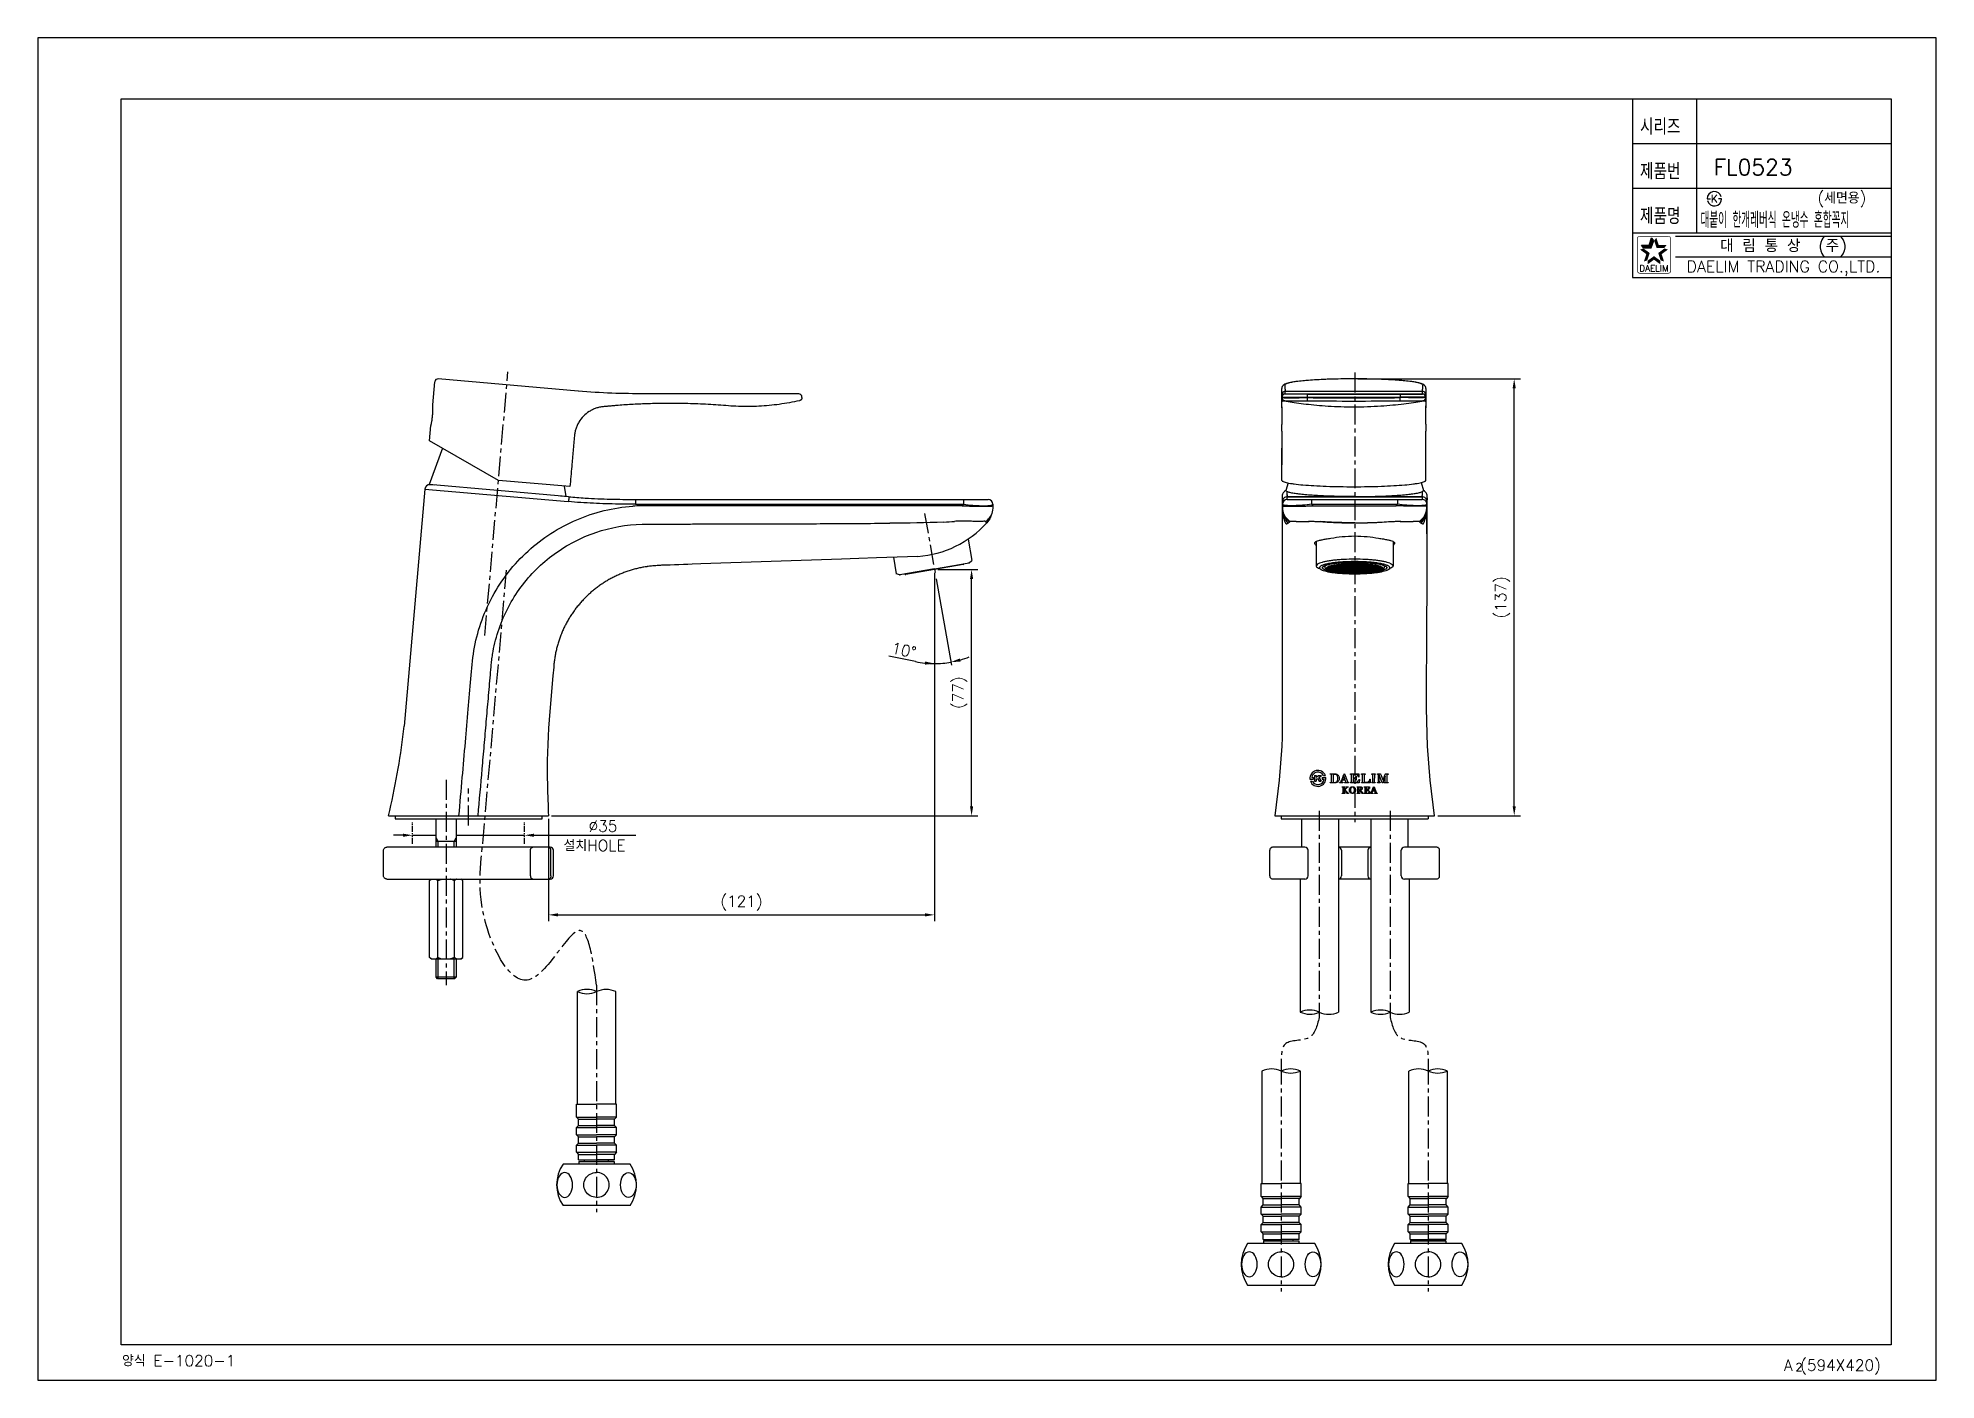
# Model space of a CAD drawing. Extents: x 22506 to 23100, y -2855 to -2435.
import ezdxf
from ezdxf.enums import TextEntityAlignment as Align

# ---------------------------------------------------------------- set-up
doc = ezdxf.new("R2010")
doc.units = 0
doc.header["$LTSCALE"] = 5
doc.header["$MEASUREMENT"] = 0
doc.linetypes.add('CENTER', pattern=[2, 1.25, -0.25, 0.25, -0.25])
doc.linetypes.add('PHANTOM', pattern=[2.5, 1.25, -0.25, 0.25, -0.25, 0.25, -0.25])
doc.layers.get('0').update_dxf_attribs({"color": 2, "linetype": 'CONTINUOUS'})
doc.layers.get('Defpoints').update_dxf_attribs({"linetype": 'CONTINUOUS'})
for name, color, linetype in [('00_COMPONENTS', 7, 'CONTINUOUS'), ('08_ALL_FEATURES', 7, 'CONTINUOUS'), ('CENTER', 1, 'CENTER'), ('CL', 1, 'CENTER'), ('D', 2, 'CONTINUOUS'), ('DIM', 2, 'CONTINUOUS'), ('DWG', 7, 'CONTINUOUS'), ('PH', 3, 'PHANTOM'), ('TXT', 4, 'CONTINUOUS'), ('W', 7, 'CONTINUOUS')]:
    doc.layers.add(name, color=color, linetype=linetype)
doc.styles.add('GHS', font='romans', dxfattribs={"bigfont": 'ghs'})
doc.styles.add('HAN', font='TXT.shx', dxfattribs={"bigfont": 'GHS.shx'})
doc.styles.add('ROMANS', font='ROMANS.shx', dxfattribs={"height": 3.5})

msp = doc.modelspace()

# ---------------------------------------------------------------- texts
at = {"color": 7, "style": 'GHS'}
msp.add_text('FL0523', height=5, dxfattribs=at).set_placement((23042.46, -2474.97), align=Align.MIDDLE)
at = {"style": 'GHS'}
msp.add_text('(세면용)', height=3.5, dxfattribs=at).set_placement((23062.6, -2486.37))
at = {"style": 'GHS', "width": 0.5}
msp.add_text('대붙이 한개레버식 온냉수 혼합꼭지', height=5, dxfattribs=at).set_placement((23026.01, -2493.99))
at = {"color": 7, "linetype": 'Continuous'}
for s, height, style, p in [('대 림 통 상  (주)', 4, 'GHS', (23051.98, -2499.86)), ('DAELIM TRADING CO.,LTD.', 3.6, 'ROMANS', (23051.98, -2506.62))]:
    msp.add_text(s, height=height, dxfattribs=dict(at, style=style)).set_placement(p, align=Align.MIDDLE)
at = {"color": 2, "linetype": 'Continuous', "style": 'ROMANS'}
msp.add_text('DAELIM', height=2, dxfattribs=at).set_placement((23011.45, -2507.62), align=Align.CENTER)
at = {"color": 7, "style": 'GHS'}
for s, height, p in [('양식 E-1020-1', 3.5, (22532.04, -2850.26)), ('A (594X420)', 3.5, (23052.12, -2851.66)), ('2', 2.5, (23055.76, -2851.73))]:
    msp.add_text(s, height=height, dxfattribs=at).set_placement(p)
at = {"layer": 'D', "char_height": 3.5, "attachment_point": 5, "style": 'GHS'}
for s, insert, rotation in [('\\A1;(137)', (22964.04, -2609.6), 90), ('\\A1;10%%d', (22776.72, -2626.17), 348.30064), ('\\A1;(77)', (22794.23, -2639.44), 90)]:
    msp.add_mtext(s, dxfattribs=dict(at, insert=insert, rotation=rotation))
for s, insert in [('%%C35', (22682.55, -2681.2)), ('\\A1;설치HOLE', (22679.9, -2687.28)), ('\\A1;(121)', (22725.89, -2705.31))]:
    msp.add_mtext(s, dxfattribs=dict(at, insert=insert))
at = {"layer": 'DIM', "style": 'GHS', "width": 0.8}
for s, p in [('시리즈', (23007.06, -2464.82)), ('제품번', (23007.06, -2478.82)), ('제품명', (23007.06, -2492.82))]:
    msp.add_text(s, height=5, dxfattribs=at).set_placement(p)

# ---------------------------------------------------------------- blocks, each defined once
blk = doc.blocks.new('KS')
at = {"layer": 'D'}
for p, q in [((-2.25, 0), (-1.75, 0)), ((-1.75, 0), (-1.25, 0)), ((1.75, 0), (1.25, 0)), ((2.25, 0), (1.75, 0))]:
    blk.add_line(p, q, dxfattribs=at)
for start, end in [(15, 180), (195, 0)]:
    blk.add_arc((0, 0), 2.25, start, end, dxfattribs=at)
at = {"layer": 'D', "style": 'HAN'}
blk.add_text('K', height=2.39, dxfattribs=at).set_placement((0, 0), align=Align.MIDDLE)

# ---------------------------------------------------------------- linework, layer by layer
at = {"color": 7}
for p, q in [((23004.72, -2453.55), (23004.72, -2509.55)), ((23024.72, -2453.55), (23024.72, -2495.55)), ((23004.72, -2467.55), (23085.72, -2467.55)), ((23004.72, -2481.55), (23085.72, -2481.55)), ((23004.72, -2495.55), (23085.72, -2495.55)), ((23004.72, -2509.55), (23085.72, -2509.55))]:
    msp.add_line(p, q, dxfattribs=at)
at = {"color": 2}
for p, q in [((23007.53, -2499.37), (23009.96, -2499.37)), ((23008.2, -2500.28), (23007.53, -2499.37)), ((23008.2, -2500.28), (23010.62, -2500.28)), ((23009.96, -2499.37), (23010.71, -2497.06)), ((23010.62, -2500.28), (23011.37, -2497.98)), ((23011.37, -2497.98), (23010.71, -2497.06))]:
    msp.add_line(p, q, dxfattribs=at)
at = {"color": 2, "linetype": 'Continuous'}
for p, q in [((23018.22, -2496.55), (23085.72, -2496.55)), ((23018.22, -2503.05), (23085.72, -2503.05))]:
    msp.add_line(p, q, dxfattribs=at)
at = {"color": 7, "linetype": 'Continuous'}
for p, q in [((22636.62, -2678.97), (22636.62, -2687.77)), ((22613.86, -2696.77), (22613.86, -2688.77)), ((22633.46, -2687.77), (22614.9, -2687.77)), ((22666.05, -2687.77), (22633.46, -2687.77)), ((22667.05, -2696.77), (22667.05, -2688.77)), ((22891.18, -2696.77), (22891.18, -2688.77)), ((22902.18, -2687.77), (22892.22, -2687.77)), ((22903.18, -2696.77), (22903.18, -2688.77)), ((22903.18, -2696.77), (22903.18, -2688.77)), ((22922.88, -2687.77), (22912.68, -2687.77)), ((22913.68, -2688.77), (22913.68, -2696.77)), ((22921.88, -2688.77), (22921.88, -2696.77)), ((22932.38, -2696.77), (22932.38, -2688.77)), ((22932.38, -2696.77), (22932.38, -2688.77)), ((22943.34, -2687.77), (22933.38, -2687.77)), ((22944.37, -2696.77), (22944.37, -2688.77)), ((22614.9, -2697.77), (22633.46, -2697.77)), ((22633.46, -2697.77), (22666.05, -2697.77)), ((22902.2, -2697.77), (22892.19, -2697.77)), ((22922.88, -2697.77), (22912.68, -2697.77)), ((22943.36, -2697.77), (22933.35, -2697.77)), ((22636.62, -2722.77), (22636.62, -2728.47))]:
    msp.add_line(p, q, dxfattribs=at)
at = {"linetype": 'Continuous'}
msp.add_lwpolyline([(22505.72, -2854.55), (23099.72, -2854.55), (23099.72, -2434.55), (22505.72, -2434.55)], close=True, dxfattribs=at)
at = {"color": 2, "linetype": 'Continuous', "const_width": 0.2}
for points in [[(23006.2, -2497.42, -0.414214), (23006.95, -2496.67)], [(23006.2, -2507.42), (23006.2, -2497.42, -1)], [(23006.95, -2496.67), (23015.95, -2496.67, -0.414214), (23016.7, -2497.42, 0.043396)], [(23016.7, -2497.42), (23016.7, -2507.42, -0.414214), (23015.95, -2508.17)], [(23015.95, -2508.17), (23007.2, -2508.17, -0.414214), (23006.2, -2507.42, 0.672398)]]:
    msp.add_lwpolyline(points, format="xyb", dxfattribs=at)
at = {"color": 7, "linetype": 'Continuous'}
for centre, start, end in [((22666.05, -2688.77), 0, 90), ((22902.18, -2688.77), 0, 90), ((22902.18, -2688.77), 0, 90), ((22912.68, -2688.77), 0, 90), ((22922.88, -2688.77), 90, 180), ((22933.38, -2688.77), 90, 180), ((22933.38, -2688.77), 90, 180), ((22666.05, -2696.77), 270, 0), ((22902.18, -2696.77), 270, 0), ((22902.18, -2696.77), 270, 0), ((22912.68, -2696.77), 270, 0), ((22922.88, -2696.77), 180, 270), ((22933.38, -2696.77), 180, 270), ((22933.38, -2696.77), 180, 270)]:
    msp.add_arc(centre, 1, start, end, dxfattribs=at)
at = {"color": 2, "linetype": 'Continuous'}
for centre, radius, start, end in [((22677.53, -2739.36), 7.04, 64.77426, 115.22574), ((22683.53, -2739.59), 7.25, 65.55828, 114.44172), ((22677.53, -2726.37), 7.27, 245.62008, 294.37992), ((22891.78, -2764.22), 7.04, 64.77426, 115.22574), ((22897.78, -2764.45), 7.25, 65.55828, 114.44172), ((22897.78, -2751.23), 7.27, 245.62008, 294.37992), ((22937.78, -2764.22), 7.04, 64.77426, 115.22574), ((22943.78, -2764.45), 7.25, 65.55828, 114.44172), ((22943.78, -2751.23), 7.27, 245.62008, 294.37992)]:
    msp.add_arc(centre, radius, start, end, dxfattribs=at)
at = {"ltscale": 0.6}
for points, weights in [([(22909.22, -2600.52), (22909.12, -2600.44), (22909.07, -2600.36)], [0.929207937836, 0.944297356691, 0.962396383954]), ([(22909.08, -2600.36), (22909.1, -2600.4), (22909.14, -2600.44)], [1, 0.993572445992, 1]), ([(22909.17, -2600.48), (22909.22, -2600.53), (22909.29, -2600.57)], [1, 0.996681798164, 1]), ([(22909.3, -2600.58), (22909.29, -2600.58), (22909.29, -2600.57)], [0.918217749773, 0.918935756417, 0.919661735513]), ([(22909.3, -2600.58), (22909.31, -2600.59), (22909.31, -2600.59)], [0.998708988777, 0.998708988763, 0.998719293155]), ([(22926.28, -2600.58), (22926.34, -2600.53), (22926.4, -2600.48)], [1, 0.996660464943, 1]), ([(22926.49, -2600.36), (22926.44, -2600.44), (22926.37, -2600.5)], [1, 0.986756824, 1]), ([(22926.49, -2600.36), (22926.46, -2600.4), (22926.43, -2600.44)], [1, 0.993692573485, 1])]:
    msp.add_rational_spline(points, weights, degree=2, dxfattribs=at)
for points in [[(22909.14, -2600.44), (22909.14, -2600.36), (22909.14, -2600.27)], [(22909.14, -2600.44), (22909.37, -2600.44), (22909.61, -2600.44)], [(22909.61, -2600.48), (22909.39, -2600.48), (22909.17, -2600.48)], [(22909.61, -2600.23), (22909.39, -2600.23), (22909.18, -2600.23)], [(22909.22, -2600.2), (22909.41, -2600.2), (22909.61, -2600.2)], [(22909.47, -2600.69), (22909.47, -2600.58), (22909.47, -2600.48)], [(22909.48, -2600.69), (22909.54, -2600.69), (22909.61, -2600.69)], [(22909.61, -2600.72), (22909.57, -2600.72), (22909.54, -2600.72)], [(22909.61, -2600.2), (22909.61, -2600.09), (22909.61, -2599.99)], [(22909.96, -2600.09), (22909.78, -2600.04), (22909.61, -2599.99)], [(22909.61, -2600.2), (22909.78, -2600.15), (22909.96, -2600.09)], [(22909.61, -2600.44), (22909.61, -2600.34), (22909.61, -2600.23)], [(22909.96, -2600.34), (22909.78, -2600.28), (22909.61, -2600.23)], [(22909.61, -2600.44), (22909.78, -2600.39), (22909.96, -2600.34)], [(22909.61, -2600.69), (22909.61, -2600.58), (22909.61, -2600.48)], [(22909.96, -2600.58), (22909.78, -2600.53), (22909.61, -2600.48)], [(22909.61, -2600.69), (22909.78, -2600.64), (22909.96, -2600.58)], [(22909.96, -2600.83), (22909.78, -2600.77), (22909.61, -2600.72)], [(22909.96, -2599.85), (22909.84, -2599.88), (22909.72, -2599.92)], [(22910.12, -2599.87), (22909.94, -2599.92), (22909.77, -2599.97)], [(22910.12, -2600.08), (22909.94, -2600.02), (22909.77, -2599.97)], [(22910.12, -2600.11), (22909.94, -2600.16), (22909.77, -2600.22)], [(22909.77, -2600.22), (22909.94, -2600.27), (22910.12, -2600.32)], [(22910.12, -2600.35), (22909.94, -2600.41), (22909.77, -2600.46)], [(22909.77, -2600.46), (22909.94, -2600.51), (22910.12, -2600.57)], [(22910.12, -2600.6), (22909.94, -2600.65), (22909.77, -2600.7)], [(22909.77, -2600.7), (22909.94, -2600.76), (22910.12, -2600.81)], [(22909.86, -2600.85), (22909.86, -2600.83), (22909.86, -2600.8)], [(22909.86, -2600.86), (22909.91, -2600.84), (22909.96, -2600.83)], [(22909.93, -2599.84), (22909.94, -2599.85), (22909.96, -2599.85)], [(22910.12, -2600.84), (22910.04, -2600.87), (22909.96, -2600.89)], [(22910.12, -2599.83), (22910.08, -2599.82), (22910.03, -2599.81)], [(22910.12, -2599.83), (22910.12, -2599.81), (22910.12, -2599.78)], [(22910.82, -2599.83), (22910.47, -2599.83), (22910.12, -2599.83)], [(22910.12, -2600.08), (22910.12, -2599.97), (22910.12, -2599.87)], [(22910.12, -2599.87), (22910.47, -2599.87), (22910.82, -2599.87)], [(22910.82, -2600.08), (22910.47, -2600.08), (22910.12, -2600.08)], [(22910.12, -2600.32), (22910.12, -2600.22), (22910.12, -2600.11)], [(22910.82, -2600.11), (22910.47, -2600.11), (22910.12, -2600.11)], [(22910.12, -2600.32), (22910.47, -2600.32), (22910.82, -2600.32)], [(22910.12, -2600.57), (22910.12, -2600.46), (22910.12, -2600.35)], [(22910.82, -2600.35), (22910.47, -2600.35), (22910.12, -2600.35)], [(22910.12, -2600.57), (22910.47, -2600.57), (22910.82, -2600.57)], [(22910.12, -2600.81), (22910.12, -2600.7), (22910.12, -2600.6)], [(22910.82, -2600.6), (22910.47, -2600.6), (22910.12, -2600.6)], [(22910.12, -2600.81), (22910.47, -2600.81), (22910.82, -2600.81)], [(22910.82, -2600.84), (22910.47, -2600.84), (22910.12, -2600.84)], [(22910.5, -2601.05), (22910.5, -2600.95), (22910.5, -2600.84)], [(22910.51, -2601.05), (22910.67, -2601.05), (22910.82, -2601.05)], [(22910.82, -2601.09), (22910.73, -2601.09), (22910.64, -2601.09)], [(22910.69, -2599.62), (22910.76, -2599.62), (22910.82, -2599.62)], [(22910.82, -2599.83), (22910.82, -2599.73), (22910.82, -2599.62)], [(22910.82, -2599.62), (22911, -2599.67), (22911.18, -2599.73)], [(22911.18, -2599.73), (22911, -2599.78), (22910.82, -2599.83)], [(22910.82, -2600.08), (22910.82, -2599.97), (22910.82, -2599.87)], [(22910.82, -2599.87), (22911, -2599.92), (22911.18, -2599.97)], [(22911.18, -2599.97), (22911, -2600.02), (22910.82, -2600.08)], [(22910.82, -2600.11), (22910.82, -2600.22), (22910.82, -2600.32)], [(22911.18, -2600.22), (22911, -2600.16), (22910.82, -2600.11)], [(22910.82, -2600.32), (22911, -2600.27), (22911.18, -2600.22)], [(22910.82, -2600.35), (22910.82, -2600.46), (22910.82, -2600.57)], [(22911.18, -2600.46), (22911, -2600.41), (22910.82, -2600.35)], [(22910.82, -2600.57), (22911, -2600.51), (22911.18, -2600.46)], [(22910.82, -2600.6), (22910.82, -2600.7), (22910.82, -2600.81)], [(22911.18, -2600.7), (22911, -2600.65), (22910.82, -2600.6)], [(22910.82, -2600.81), (22911, -2600.76), (22911.18, -2600.7)], [(22910.82, -2601.05), (22910.82, -2600.95), (22910.82, -2600.84)], [(22911.18, -2600.95), (22911, -2600.9), (22910.82, -2600.84)], [(22910.82, -2601.05), (22911, -2601), (22911.18, -2600.95)], [(22911.18, -2601.19), (22911, -2601.14), (22910.82, -2601.09)], [(22910.99, -2599.61), (22911.16, -2599.55), (22911.34, -2599.5)], [(22911.34, -2599.71), (22911.16, -2599.66), (22910.99, -2599.61)], [(22910.99, -2599.85), (22911.16, -2599.8), (22911.34, -2599.74)], [(22911.34, -2599.96), (22911.16, -2599.9), (22910.99, -2599.85)], [(22910.99, -2600.09), (22911.16, -2600.04), (22911.34, -2599.99)], [(22911.34, -2600.2), (22911.16, -2600.15), (22910.99, -2600.09)], [(22911.34, -2600.23), (22911.16, -2600.28), (22910.99, -2600.34)], [(22910.99, -2600.34), (22911.16, -2600.39), (22911.34, -2600.44)], [(22911.34, -2600.48), (22911.16, -2600.53), (22910.99, -2600.58)], [(22910.99, -2600.58), (22911.16, -2600.64), (22911.34, -2600.69)], [(22911.34, -2600.72), (22911.16, -2600.77), (22910.99, -2600.83)], [(22910.99, -2600.83), (22911.16, -2600.88), (22911.34, -2600.93)], [(22911.34, -2600.96), (22911.16, -2601.02), (22910.99, -2601.07)], [(22910.99, -2601.07), (22911.16, -2601.12), (22911.34, -2601.18)], [(22911.14, -2601.2), (22911.14, -2601.19), (22911.14, -2601.18)], [(22911.15, -2601.2), (22911.16, -2601.2), (22911.18, -2601.19)], [(22911.34, -2601.21), (22911.31, -2601.22), (22911.28, -2601.23)], [(22911.34, -2599.71), (22911.34, -2599.61), (22911.34, -2599.5)], [(22912.04, -2599.5), (22911.69, -2599.5), (22911.34, -2599.5)], [(22912.04, -2599.71), (22911.69, -2599.71), (22911.34, -2599.71)], [(22911.34, -2599.96), (22911.34, -2599.85), (22911.34, -2599.74)], [(22912.04, -2599.74), (22911.69, -2599.74), (22911.34, -2599.74)], [(22911.34, -2599.96), (22911.69, -2599.96), (22912.04, -2599.96)], [(22911.34, -2600.2), (22911.34, -2600.09), (22911.34, -2599.99)], [(22911.34, -2599.99), (22911.69, -2599.99), (22912.04, -2599.99)], [(22912.04, -2600.2), (22911.69, -2600.2), (22911.34, -2600.2)], [(22911.34, -2600.44), (22911.34, -2600.34), (22911.34, -2600.23)], [(22912.04, -2600.23), (22911.69, -2600.23), (22911.34, -2600.23)], [(22911.34, -2600.44), (22911.69, -2600.44), (22912.04, -2600.44)], [(22911.34, -2600.69), (22911.34, -2600.58), (22911.34, -2600.48)], [(22912.04, -2600.48), (22911.69, -2600.48), (22911.34, -2600.48)], [(22911.34, -2600.69), (22911.69, -2600.69), (22912.04, -2600.69)], [(22911.34, -2600.93), (22911.34, -2600.83), (22911.34, -2600.72)], [(22912.04, -2600.72), (22911.69, -2600.72), (22911.34, -2600.72)], [(22911.34, -2600.93), (22911.69, -2600.93), (22912.04, -2600.93)], [(22911.34, -2601.18), (22911.34, -2601.07), (22911.34, -2600.96)], [(22912.04, -2600.96), (22911.69, -2600.96), (22911.34, -2600.96)], [(22911.34, -2601.18), (22911.69, -2601.18), (22912.04, -2601.18)], [(22912.04, -2601.21), (22911.69, -2601.21), (22911.34, -2601.21)], [(22911.43, -2599.47), (22911.74, -2599.47), (22912.04, -2599.47)], [(22912.04, -2599.47), (22912.04, -2599.42), (22912.04, -2599.36)], [(22912.04, -2599.47), (22912.22, -2599.41), (22912.39, -2599.36)], [(22912.04, -2599.71), (22912.04, -2599.61), (22912.04, -2599.5)], [(22912.04, -2599.5), (22912.22, -2599.55), (22912.39, -2599.61)], [(22912.39, -2599.61), (22912.22, -2599.66), (22912.04, -2599.71)], [(22912.04, -2599.96), (22912.04, -2599.85), (22912.04, -2599.74)], [(22912.39, -2599.85), (22912.22, -2599.8), (22912.04, -2599.74)], [(22912.04, -2599.96), (22912.22, -2599.9), (22912.39, -2599.85)], [(22912.04, -2600.2), (22912.04, -2600.09), (22912.04, -2599.99)], [(22912.04, -2599.99), (22912.22, -2600.04), (22912.39, -2600.09)], [(22912.39, -2600.09), (22912.22, -2600.15), (22912.04, -2600.2)], [(22912.04, -2600.23), (22912.04, -2600.34), (22912.04, -2600.44)], [(22912.39, -2600.34), (22912.22, -2600.28), (22912.04, -2600.23)], [(22912.04, -2600.44), (22912.22, -2600.39), (22912.39, -2600.34)], [(22912.04, -2600.48), (22912.04, -2600.58), (22912.04, -2600.69)], [(22912.39, -2600.58), (22912.22, -2600.53), (22912.04, -2600.48)], [(22912.04, -2600.69), (22912.22, -2600.64), (22912.39, -2600.58)], [(22912.04, -2600.72), (22912.04, -2600.83), (22912.04, -2600.93)], [(22912.39, -2600.83), (22912.22, -2600.77), (22912.04, -2600.72)], [(22912.04, -2600.93), (22912.22, -2600.88), (22912.39, -2600.83)], [(22912.04, -2600.96), (22912.04, -2601.07), (22912.04, -2601.18)], [(22912.39, -2601.07), (22912.22, -2601.02), (22912.04, -2600.96)], [(22912.04, -2601.18), (22912.22, -2601.12), (22912.39, -2601.07)], [(22912.39, -2601.32), (22912.22, -2601.26), (22912.04, -2601.21)], [(22912.18, -2601.38), (22912.18, -2601.31), (22912.18, -2601.25)], [(22912.19, -2601.38), (22912.29, -2601.35), (22912.39, -2601.32)], [(22912.21, -2599.48), (22912.38, -2599.43), (22912.56, -2599.38)], [(22912.56, -2599.59), (22912.38, -2599.54), (22912.21, -2599.48)], [(22912.21, -2599.73), (22912.38, -2599.67), (22912.56, -2599.62)], [(22912.56, -2599.83), (22912.38, -2599.78), (22912.21, -2599.73)], [(22912.21, -2599.97), (22912.38, -2599.92), (22912.56, -2599.87)], [(22912.56, -2600.08), (22912.38, -2600.02), (22912.21, -2599.97)], [(22912.56, -2600.11), (22912.38, -2600.16), (22912.21, -2600.22)], [(22912.21, -2600.22), (22912.38, -2600.27), (22912.56, -2600.32)], [(22912.56, -2600.35), (22912.38, -2600.41), (22912.21, -2600.46)], [(22912.21, -2600.46), (22912.38, -2600.51), (22912.56, -2600.57)], [(22912.56, -2600.6), (22912.38, -2600.65), (22912.21, -2600.7)], [(22912.21, -2600.7), (22912.38, -2600.76), (22912.56, -2600.81)], [(22912.56, -2600.84), (22912.38, -2600.9), (22912.21, -2600.95)], [(22912.21, -2600.95), (22912.38, -2601), (22912.56, -2601.05)], [(22912.56, -2601.09), (22912.38, -2601.14), (22912.21, -2601.19)], [(22912.21, -2601.19), (22912.38, -2601.25), (22912.56, -2601.3)], [(22912.29, -2599.33), (22912.34, -2599.34), (22912.39, -2599.36)], [(22912.56, -2601.33), (22912.45, -2601.37), (22912.33, -2601.4)], [(22912.44, -2599.31), (22912.5, -2599.33), (22912.56, -2599.34)], [(22912.56, -2599.34), (22912.56, -2599.32), (22912.56, -2599.29)], [(22913.26, -2599.34), (22912.91, -2599.34), (22912.56, -2599.34)], [(22912.56, -2599.59), (22912.56, -2599.48), (22912.56, -2599.38)], [(22912.56, -2599.38), (22912.91, -2599.38), (22913.26, -2599.38)], [(22913.26, -2599.59), (22912.91, -2599.59), (22912.56, -2599.59)], [(22912.56, -2599.83), (22912.56, -2599.73), (22912.56, -2599.62)], [(22913.26, -2599.62), (22912.91, -2599.62), (22912.56, -2599.62)], [(22912.56, -2599.83), (22912.91, -2599.83), (22913.26, -2599.83)], [(22912.56, -2600.08), (22912.56, -2599.97), (22912.56, -2599.87)], [(22912.56, -2599.87), (22912.91, -2599.87), (22913.26, -2599.87)], [(22913.26, -2600.08), (22912.91, -2600.08), (22912.56, -2600.08)], [(22912.56, -2600.32), (22912.56, -2600.22), (22912.56, -2600.11)], [(22913.26, -2600.11), (22912.91, -2600.11), (22912.56, -2600.11)], [(22912.56, -2600.32), (22912.91, -2600.32), (22913.26, -2600.32)], [(22912.56, -2600.57), (22912.56, -2600.46), (22912.56, -2600.35)], [(22913.26, -2600.35), (22912.91, -2600.35), (22912.56, -2600.35)], [(22912.56, -2600.57), (22912.91, -2600.57), (22913.26, -2600.57)], [(22912.56, -2600.81), (22912.56, -2600.7), (22912.56, -2600.6)], [(22913.26, -2600.6), (22912.91, -2600.6), (22912.56, -2600.6)], [(22912.56, -2600.81), (22912.91, -2600.81), (22913.26, -2600.81)], [(22912.56, -2601.05), (22912.56, -2600.95), (22912.56, -2600.84)], [(22913.26, -2600.84), (22912.91, -2600.84), (22912.56, -2600.84)], [(22912.56, -2601.05), (22912.91, -2601.05), (22913.26, -2601.05)], [(22912.56, -2601.3), (22912.56, -2601.19), (22912.56, -2601.09)], [(22913.26, -2601.09), (22912.91, -2601.09), (22912.56, -2601.09)], [(22912.56, -2601.3), (22912.91, -2601.3), (22913.26, -2601.3)], [(22913.26, -2601.33), (22912.91, -2601.33), (22912.56, -2601.33)], [(22913.26, -2599.34), (22913.26, -2599.28), (22913.26, -2599.21)], [(22913.61, -2599.24), (22913.44, -2599.29), (22913.26, -2599.34)], [(22913.26, -2599.59), (22913.26, -2599.48), (22913.26, -2599.38)], [(22913.26, -2599.38), (22913.44, -2599.43), (22913.61, -2599.48)], [(22913.61, -2599.48), (22913.44, -2599.54), (22913.26, -2599.59)], [(22913.26, -2599.83), (22913.26, -2599.73), (22913.26, -2599.62)], [(22913.26, -2599.62), (22913.44, -2599.67), (22913.61, -2599.73)], [(22913.61, -2599.73), (22913.44, -2599.78), (22913.26, -2599.83)], [(22913.26, -2600.08), (22913.26, -2599.97), (22913.26, -2599.87)], [(22913.26, -2599.87), (22913.44, -2599.92), (22913.61, -2599.97)], [(22913.61, -2599.97), (22913.44, -2600.02), (22913.26, -2600.08)], [(22913.26, -2600.11), (22913.26, -2600.22), (22913.26, -2600.32)], [(22913.61, -2600.22), (22913.44, -2600.16), (22913.26, -2600.11)], [(22913.26, -2600.32), (22913.44, -2600.27), (22913.61, -2600.22)], [(22913.26, -2600.35), (22913.26, -2600.46), (22913.26, -2600.57)], [(22913.61, -2600.46), (22913.44, -2600.41), (22913.26, -2600.35)], [(22913.26, -2600.57), (22913.44, -2600.51), (22913.61, -2600.46)], [(22913.26, -2600.6), (22913.26, -2600.7), (22913.26, -2600.81)], [(22913.61, -2600.7), (22913.44, -2600.65), (22913.26, -2600.6)], [(22913.26, -2600.81), (22913.44, -2600.76), (22913.61, -2600.7)], [(22913.26, -2600.84), (22913.26, -2600.95), (22913.26, -2601.05)], [(22913.61, -2600.95), (22913.44, -2600.9), (22913.26, -2600.84)], [(22913.26, -2601.05), (22913.44, -2601), (22913.61, -2600.95)], [(22913.26, -2601.09), (22913.26, -2601.19), (22913.26, -2601.3)], [(22913.61, -2601.19), (22913.44, -2601.14), (22913.26, -2601.09)], [(22913.26, -2601.3), (22913.44, -2601.25), (22913.61, -2601.19)], [(22913.61, -2601.44), (22913.44, -2601.38), (22913.26, -2601.33)], [(22913.33, -2601.52), (22913.33, -2601.44), (22913.33, -2601.35)], [(22913.34, -2601.52), (22913.48, -2601.48), (22913.61, -2601.44)], [(22913.42, -2599.36), (22913.6, -2599.31), (22913.78, -2599.25)], [(22913.78, -2599.47), (22913.6, -2599.41), (22913.42, -2599.36)], [(22913.42, -2599.61), (22913.6, -2599.55), (22913.78, -2599.5)], [(22913.42, -2599.61), (22913.6, -2599.66), (22913.78, -2599.71)], [(22913.78, -2599.99), (22913.6, -2600.04), (22913.42, -2600.09)], [(22913.78, -2600.2), (22913.6, -2600.15), (22913.42, -2600.09)], [(22913.78, -2600.23), (22913.6, -2600.28), (22913.42, -2600.34)], [(22913.42, -2600.34), (22913.6, -2600.39), (22913.78, -2600.44)], [(22913.78, -2600.48), (22913.6, -2600.53), (22913.42, -2600.58)], [(22913.42, -2600.58), (22913.6, -2600.64), (22913.78, -2600.69)], [(22913.78, -2600.72), (22913.6, -2600.77), (22913.42, -2600.83)], [(22913.42, -2600.83), (22913.6, -2600.88), (22913.78, -2600.93)], [(22913.78, -2600.96), (22913.6, -2601.02), (22913.42, -2601.07)], [(22913.42, -2601.07), (22913.6, -2601.12), (22913.78, -2601.18)], [(22913.78, -2601.21), (22913.6, -2601.26), (22913.42, -2601.32)], [(22913.42, -2601.32), (22913.6, -2601.37), (22913.78, -2601.42)], [(22913.78, -2601.45), (22913.64, -2601.49), (22913.5, -2601.54)], [(22913.78, -2599.22), (22913.7, -2599.2), (22913.62, -2599.18)], [(22913.78, -2599.22), (22913.78, -2599.19), (22913.78, -2599.16)], [(22914.48, -2599.22), (22914.13, -2599.22), (22913.78, -2599.22)], [(22913.78, -2599.47), (22913.78, -2599.36), (22913.78, -2599.25)], [(22914.48, -2599.25), (22914.13, -2599.25), (22913.78, -2599.25)], [(22913.78, -2599.47), (22914.13, -2599.47), (22914.48, -2599.47)], [(22913.78, -2599.71), (22913.78, -2599.61), (22913.78, -2599.5)], [(22913.78, -2599.5), (22914.13, -2599.5), (22914.48, -2599.5)], [(22914.48, -2599.71), (22914.13, -2599.71), (22913.78, -2599.71)], [(22913.78, -2600.2), (22913.78, -2600.09), (22913.78, -2599.99)], [(22914.48, -2599.99), (22914.13, -2599.99), (22913.78, -2599.99)], [(22914.48, -2600.2), (22914.13, -2600.2), (22913.78, -2600.2)], [(22913.78, -2600.44), (22913.78, -2600.34), (22913.78, -2600.23)], [(22914.48, -2600.23), (22914.13, -2600.23), (22913.78, -2600.23)], [(22913.78, -2600.44), (22914.13, -2600.44), (22914.48, -2600.44)], [(22913.78, -2600.69), (22913.78, -2600.58), (22913.78, -2600.48)], [(22914.48, -2600.48), (22914.13, -2600.48), (22913.78, -2600.48)], [(22913.78, -2600.69), (22914.13, -2600.69), (22914.48, -2600.69)], [(22913.78, -2600.93), (22913.78, -2600.83), (22913.78, -2600.72)], [(22914.48, -2600.72), (22914.13, -2600.72), (22913.78, -2600.72)], [(22913.78, -2600.93), (22914.13, -2600.93), (22914.48, -2600.93)], [(22913.78, -2601.18), (22913.78, -2601.07), (22913.78, -2600.96)], [(22914.48, -2600.96), (22914.13, -2600.96), (22913.78, -2600.96)], [(22913.78, -2601.18), (22914.13, -2601.18), (22914.48, -2601.18)], [(22913.78, -2601.42), (22913.78, -2601.32), (22913.78, -2601.21)], [(22914.48, -2601.21), (22914.13, -2601.21), (22913.78, -2601.21)], [(22913.78, -2601.42), (22914.13, -2601.42), (22914.48, -2601.42)], [(22914.48, -2601.45), (22914.13, -2601.45), (22913.78, -2601.45)], [(22914.48, -2599.22), (22914.48, -2599.16), (22914.48, -2599.1)], [(22914.83, -2599.12), (22914.66, -2599.17), (22914.48, -2599.22)], [(22914.48, -2599.47), (22914.48, -2599.36), (22914.48, -2599.25)], [(22914.83, -2599.36), (22914.66, -2599.31), (22914.48, -2599.25)], [(22914.48, -2599.47), (22914.66, -2599.41), (22914.83, -2599.36)], [(22914.48, -2599.71), (22914.48, -2599.61), (22914.48, -2599.5)], [(22914.83, -2599.61), (22914.66, -2599.55), (22914.48, -2599.5)], [(22914.83, -2599.61), (22914.66, -2599.66), (22914.48, -2599.71)], [(22914.48, -2600.2), (22914.48, -2600.09), (22914.48, -2599.99)], [(22914.48, -2599.99), (22914.66, -2600.04), (22914.83, -2600.09)], [(22914.83, -2600.09), (22914.66, -2600.15), (22914.48, -2600.2)], [(22914.48, -2600.23), (22914.48, -2600.34), (22914.48, -2600.44)], [(22914.83, -2600.34), (22914.66, -2600.28), (22914.48, -2600.23)], [(22914.48, -2600.44), (22914.66, -2600.39), (22914.83, -2600.34)], [(22914.48, -2600.48), (22914.48, -2600.58), (22914.48, -2600.69)], [(22914.83, -2600.58), (22914.66, -2600.53), (22914.48, -2600.48)], [(22914.48, -2600.69), (22914.66, -2600.64), (22914.83, -2600.58)], [(22914.48, -2600.72), (22914.48, -2600.83), (22914.48, -2600.93)], [(22914.83, -2600.83), (22914.66, -2600.77), (22914.48, -2600.72)], [(22914.48, -2600.93), (22914.66, -2600.88), (22914.83, -2600.83)], [(22914.48, -2600.96), (22914.48, -2601.07), (22914.48, -2601.18)], [(22914.83, -2601.07), (22914.66, -2601.02), (22914.48, -2600.96)], [(22914.48, -2601.18), (22914.66, -2601.12), (22914.83, -2601.07)], [(22914.48, -2601.21), (22914.48, -2601.32), (22914.48, -2601.42)], [(22914.83, -2601.32), (22914.66, -2601.26), (22914.48, -2601.21)], [(22914.48, -2601.42), (22914.66, -2601.37), (22914.83, -2601.32)], [(22914.83, -2601.56), (22914.66, -2601.51), (22914.48, -2601.45)], [(22914.6, -2601.63), (22914.6, -2601.56), (22914.6, -2601.49)], [(22914.61, -2601.63), (22914.72, -2601.59), (22914.83, -2601.56)], [(22914.64, -2599.24), (22914.82, -2599.19), (22914.99, -2599.13)], [(22914.99, -2599.34), (22914.82, -2599.29), (22914.64, -2599.24)], [(22914.99, -2599.38), (22914.82, -2599.43), (22914.64, -2599.48)], [(22914.64, -2599.48), (22914.82, -2599.54), (22914.99, -2599.59)], [(22914.64, -2599.73), (22914.82, -2599.67), (22914.99, -2599.62)], [(22914.99, -2599.83), (22914.82, -2599.78), (22914.64, -2599.73)], [(22914.64, -2599.97), (22914.82, -2599.92), (22914.99, -2599.87)], [(22914.99, -2600.08), (22914.82, -2600.02), (22914.64, -2599.97)], [(22914.99, -2600.11), (22914.82, -2600.16), (22914.64, -2600.22)], [(22914.64, -2600.22), (22914.82, -2600.27), (22914.99, -2600.32)], [(22914.99, -2600.35), (22914.82, -2600.41), (22914.64, -2600.46)], [(22914.64, -2600.46), (22914.82, -2600.51), (22914.99, -2600.57)], [(22914.99, -2600.6), (22914.82, -2600.65), (22914.64, -2600.7)], [(22914.64, -2600.7), (22914.82, -2600.76), (22914.99, -2600.81)], [(22914.99, -2600.84), (22914.82, -2600.9), (22914.64, -2600.95)], [(22914.64, -2600.95), (22914.82, -2601), (22914.99, -2601.05)], [(22914.99, -2601.09), (22914.82, -2601.14), (22914.64, -2601.19)], [(22914.64, -2601.19), (22914.82, -2601.25), (22914.99, -2601.3)], [(22914.99, -2601.33), (22914.82, -2601.38), (22914.64, -2601.44)], [(22914.64, -2601.44), (22914.82, -2601.49), (22914.99, -2601.54)], [(22914.73, -2599.09), (22914.78, -2599.1), (22914.83, -2599.12)], [(22914.99, -2601.58), (22914.89, -2601.61), (22914.79, -2601.64)], [(22914.99, -2599.1), (22914.95, -2599.09), (22914.91, -2599.08)], [(22914.99, -2599.1), (22914.99, -2599.09), (22914.99, -2599.07)], [(22915.7, -2599.1), (22915.35, -2599.1), (22914.99, -2599.1)], [(22914.99, -2599.34), (22914.99, -2599.24), (22914.99, -2599.13)], [(22915.7, -2599.13), (22915.35, -2599.13), (22914.99, -2599.13)], [(22915.7, -2599.34), (22915.35, -2599.34), (22914.99, -2599.34)], [(22914.99, -2599.59), (22914.99, -2599.48), (22914.99, -2599.38)], [(22915.7, -2599.38), (22915.35, -2599.38), (22914.99, -2599.38)], [(22914.99, -2599.59), (22915.35, -2599.59), (22915.7, -2599.59)], [(22914.99, -2599.83), (22914.99, -2599.73), (22914.99, -2599.62)], [(22914.99, -2599.62), (22915.35, -2599.62), (22915.7, -2599.62)], [(22915.7, -2599.83), (22915.35, -2599.83), (22914.99, -2599.83)], [(22914.99, -2600.08), (22914.99, -2599.97), (22914.99, -2599.87)], [(22915.7, -2599.87), (22915.35, -2599.87), (22914.99, -2599.87)], [(22914.99, -2600.08), (22915.35, -2600.08), (22915.7, -2600.08)], [(22914.99, -2600.32), (22914.99, -2600.22), (22914.99, -2600.11)], [(22915.7, -2600.11), (22915.35, -2600.11), (22914.99, -2600.11)], [(22914.99, -2600.32), (22915.35, -2600.32), (22915.7, -2600.32)], [(22914.99, -2600.57), (22914.99, -2600.46), (22914.99, -2600.35)], [(22915.7, -2600.35), (22915.35, -2600.35), (22914.99, -2600.35)], [(22914.99, -2600.57), (22915.35, -2600.57), (22915.7, -2600.57)], [(22914.99, -2600.81), (22914.99, -2600.7), (22914.99, -2600.6)], [(22915.7, -2600.6), (22915.35, -2600.6), (22914.99, -2600.6)], [(22914.99, -2600.81), (22915.35, -2600.81), (22915.7, -2600.81)], [(22914.99, -2601.05), (22914.99, -2600.95), (22914.99, -2600.84)], [(22915.7, -2600.84), (22915.35, -2600.84), (22914.99, -2600.84)], [(22914.99, -2601.05), (22915.35, -2601.05), (22915.7, -2601.05)], [(22914.99, -2601.3), (22914.99, -2601.19), (22914.99, -2601.09)], [(22915.7, -2601.09), (22915.35, -2601.09), (22914.99, -2601.09)], [(22914.99, -2601.3), (22915.35, -2601.3), (22915.7, -2601.3)], [(22914.99, -2601.54), (22914.99, -2601.44), (22914.99, -2601.33)], [(22915.7, -2601.33), (22915.35, -2601.33), (22914.99, -2601.33)], [(22914.99, -2601.54), (22915.35, -2601.54), (22915.7, -2601.54)], [(22915.7, -2601.58), (22915.35, -2601.58), (22914.99, -2601.58)], [(22915.94, -2599.03), (22915.82, -2599.06), (22915.7, -2599.1)], [(22915.7, -2599.1), (22915.7, -2599.07), (22915.7, -2599.04)], [(22915.7, -2599.34), (22915.7, -2599.24), (22915.7, -2599.13)], [(22915.7, -2599.13), (22915.87, -2599.19), (22916.05, -2599.24)], [(22916.05, -2599.24), (22915.87, -2599.29), (22915.7, -2599.34)], [(22915.7, -2599.59), (22915.7, -2599.48), (22915.7, -2599.38)], [(22915.7, -2599.38), (22915.87, -2599.43), (22916.05, -2599.48)], [(22916.05, -2599.48), (22915.87, -2599.54), (22915.7, -2599.59)], [(22915.7, -2599.83), (22915.7, -2599.73), (22915.7, -2599.62)], [(22915.7, -2599.62), (22915.87, -2599.67), (22916.05, -2599.73)], [(22916.05, -2599.73), (22915.87, -2599.78), (22915.7, -2599.83)], [(22915.7, -2600.08), (22915.7, -2599.97), (22915.7, -2599.87)], [(22915.7, -2599.87), (22915.87, -2599.92), (22916.05, -2599.97)], [(22916.05, -2599.97), (22915.87, -2600.02), (22915.7, -2600.08)], [(22915.7, -2600.11), (22915.7, -2600.22), (22915.7, -2600.32)], [(22916.05, -2600.22), (22915.87, -2600.16), (22915.7, -2600.11)], [(22915.7, -2600.32), (22915.87, -2600.27), (22916.05, -2600.22)], [(22915.7, -2600.35), (22915.7, -2600.46), (22915.7, -2600.57)], [(22916.05, -2600.46), (22915.87, -2600.41), (22915.7, -2600.35)], [(22915.7, -2600.57), (22915.87, -2600.51), (22916.05, -2600.46)], [(22915.7, -2600.6), (22915.7, -2600.7), (22915.7, -2600.81)], [(22916.05, -2600.7), (22915.87, -2600.65), (22915.7, -2600.6)], [(22915.7, -2600.81), (22915.87, -2600.76), (22916.05, -2600.7)], [(22915.7, -2600.84), (22915.7, -2600.95), (22915.7, -2601.05)], [(22916.05, -2600.95), (22915.87, -2600.9), (22915.7, -2600.84)], [(22915.7, -2601.05), (22915.87, -2601), (22916.05, -2600.95)], [(22915.7, -2601.09), (22915.7, -2601.19), (22915.7, -2601.3)], [(22916.05, -2601.19), (22915.87, -2601.14), (22915.7, -2601.09)], [(22915.7, -2601.3), (22915.87, -2601.25), (22916.05, -2601.19)], [(22915.7, -2601.33), (22915.7, -2601.44), (22915.7, -2601.54)], [(22916.05, -2601.44), (22915.87, -2601.38), (22915.7, -2601.33)], [(22915.7, -2601.54), (22915.87, -2601.49), (22916.05, -2601.44)], [(22916.05, -2601.68), (22915.87, -2601.63), (22915.7, -2601.58)], [(22915.86, -2599.12), (22916.03, -2599.07), (22916.19, -2599.02)], [(22916.21, -2599.22), (22916.04, -2599.17), (22915.86, -2599.12)], [(22916.21, -2599.25), (22916.04, -2599.31), (22915.86, -2599.36)], [(22916.21, -2599.47), (22916.04, -2599.41), (22915.86, -2599.36)], [(22915.86, -2599.61), (22916.04, -2599.55), (22916.21, -2599.5)], [(22916.21, -2599.71), (22916.04, -2599.66), (22915.86, -2599.61)], [(22915.86, -2599.85), (22916.04, -2599.8), (22916.21, -2599.74)], [(22916.21, -2599.96), (22916.04, -2599.9), (22915.86, -2599.85)], [(22915.86, -2600.09), (22916.04, -2600.04), (22916.21, -2599.99)], [(22915.86, -2600.09), (22916.04, -2600.15), (22916.21, -2600.2)], [(22916.21, -2600.23), (22916.04, -2600.28), (22915.86, -2600.34)], [(22915.86, -2600.34), (22916.04, -2600.39), (22916.21, -2600.44)], [(22916.21, -2600.48), (22916.04, -2600.53), (22915.86, -2600.58)], [(22915.86, -2600.58), (22916.04, -2600.64), (22916.21, -2600.69)], [(22916.21, -2600.72), (22916.04, -2600.77), (22915.86, -2600.83)], [(22915.86, -2600.83), (22916.04, -2600.88), (22916.21, -2600.93)], [(22916.21, -2600.96), (22916.04, -2601.02), (22915.86, -2601.07)], [(22915.86, -2601.07), (22916.04, -2601.12), (22916.21, -2601.18)], [(22916.21, -2601.21), (22916.04, -2601.26), (22915.86, -2601.32)], [(22915.86, -2601.32), (22916.04, -2601.37), (22916.21, -2601.42)], [(22916.21, -2601.45), (22916.04, -2601.51), (22915.86, -2601.56)], [(22915.86, -2601.56), (22916.04, -2601.61), (22916.21, -2601.67)], [(22915.98, -2601.66), (22915.98, -2601.68), (22915.98, -2601.7)], [(22916, -2601.7), (22916.02, -2601.69), (22916.05, -2601.68)], [(22916.21, -2601.7), (22916.2, -2601.7), (22916.19, -2601.7)], [(22916.21, -2599.22), (22916.21, -2599.12), (22916.21, -2599.02)], [(22916.21, -2599.22), (22916.56, -2599.22), (22916.92, -2599.22)], [(22916.21, -2599.47), (22916.21, -2599.36), (22916.21, -2599.25)], [(22916.21, -2599.25), (22916.56, -2599.25), (22916.92, -2599.25)], [(22916.92, -2599.47), (22916.56, -2599.47), (22916.21, -2599.47)], [(22916.21, -2599.71), (22916.21, -2599.61), (22916.21, -2599.5)], [(22916.21, -2599.5), (22916.56, -2599.5), (22916.92, -2599.5)], [(22916.92, -2599.71), (22916.56, -2599.71), (22916.21, -2599.71)], [(22916.21, -2599.96), (22916.21, -2599.85), (22916.21, -2599.74)], [(22916.21, -2599.74), (22916.56, -2599.74), (22916.92, -2599.74)], [(22916.92, -2599.96), (22916.56, -2599.96), (22916.21, -2599.96)], [(22916.21, -2600.2), (22916.21, -2600.09), (22916.21, -2599.99)], [(22916.21, -2599.99), (22916.56, -2599.99), (22916.92, -2599.99)], [(22916.92, -2600.2), (22916.56, -2600.2), (22916.21, -2600.2)], [(22916.21, -2600.44), (22916.21, -2600.34), (22916.21, -2600.23)], [(22916.92, -2600.23), (22916.56, -2600.23), (22916.21, -2600.23)], [(22916.21, -2600.44), (22916.56, -2600.44), (22916.92, -2600.44)], [(22916.21, -2600.69), (22916.21, -2600.58), (22916.21, -2600.48)], [(22916.92, -2600.48), (22916.56, -2600.48), (22916.21, -2600.48)], [(22916.21, -2600.69), (22916.56, -2600.69), (22916.92, -2600.69)], [(22916.21, -2600.93), (22916.21, -2600.83), (22916.21, -2600.72)], [(22916.92, -2600.72), (22916.56, -2600.72), (22916.21, -2600.72)], [(22916.21, -2600.93), (22916.56, -2600.93), (22916.92, -2600.93)], [(22916.21, -2601.18), (22916.21, -2601.07), (22916.21, -2600.96)], [(22916.92, -2600.96), (22916.56, -2600.96), (22916.21, -2600.96)], [(22916.21, -2601.18), (22916.56, -2601.18), (22916.92, -2601.18)], [(22916.21, -2601.42), (22916.21, -2601.32), (22916.21, -2601.21)], [(22916.92, -2601.21), (22916.56, -2601.21), (22916.21, -2601.21)], [(22916.21, -2601.42), (22916.56, -2601.42), (22916.92, -2601.42)], [(22916.21, -2601.67), (22916.21, -2601.56), (22916.21, -2601.45)], [(22916.92, -2601.45), (22916.56, -2601.45), (22916.21, -2601.45)], [(22916.21, -2601.67), (22916.56, -2601.67), (22916.92, -2601.67)], [(22916.92, -2601.7), (22916.56, -2601.7), (22916.21, -2601.7)], [(22916.92, -2599.22), (22916.92, -2599.12), (22916.92, -2599.01)], [(22916.92, -2599.01), (22917.09, -2599.06), (22917.27, -2599.12)], [(22916.92, -2599.22), (22917.09, -2599.17), (22917.27, -2599.12)], [(22916.92, -2599.47), (22916.92, -2599.36), (22916.92, -2599.25)], [(22916.92, -2599.25), (22917.09, -2599.31), (22917.27, -2599.36)], [(22917.27, -2599.36), (22917.09, -2599.41), (22916.92, -2599.47)], [(22916.92, -2599.71), (22916.92, -2599.61), (22916.92, -2599.5)], [(22916.92, -2599.5), (22917.09, -2599.55), (22917.27, -2599.61)], [(22917.27, -2599.61), (22917.09, -2599.66), (22916.92, -2599.71)], [(22916.92, -2599.96), (22916.92, -2599.85), (22916.92, -2599.74)], [(22917.27, -2599.85), (22917.09, -2599.8), (22916.92, -2599.74)], [(22917.27, -2599.85), (22917.09, -2599.9), (22916.92, -2599.96)], [(22916.92, -2600.2), (22916.92, -2600.09), (22916.92, -2599.99)], [(22916.92, -2599.99), (22917.09, -2600.04), (22917.27, -2600.09)], [(22917.27, -2600.09), (22917.09, -2600.15), (22916.92, -2600.2)], [(22916.92, -2600.23), (22916.92, -2600.34), (22916.92, -2600.44)], [(22917.27, -2600.34), (22917.09, -2600.28), (22916.92, -2600.23)], [(22916.92, -2600.44), (22917.09, -2600.39), (22917.27, -2600.34)], [(22916.92, -2600.48), (22916.92, -2600.58), (22916.92, -2600.69)], [(22917.27, -2600.58), (22917.09, -2600.53), (22916.92, -2600.48)], [(22916.92, -2600.69), (22917.09, -2600.64), (22917.27, -2600.58)], [(22916.92, -2600.72), (22916.92, -2600.83), (22916.92, -2600.93)], [(22917.27, -2600.83), (22917.09, -2600.77), (22916.92, -2600.72)], [(22916.92, -2600.93), (22917.09, -2600.88), (22917.27, -2600.83)], [(22916.92, -2600.96), (22916.92, -2601.07), (22916.92, -2601.18)], [(22917.27, -2601.07), (22917.09, -2601.02), (22916.92, -2600.96)], [(22916.92, -2601.18), (22917.09, -2601.12), (22917.27, -2601.07)], [(22916.92, -2601.21), (22916.92, -2601.32), (22916.92, -2601.42)], [(22917.27, -2601.32), (22917.09, -2601.26), (22916.92, -2601.21)], [(22916.92, -2601.42), (22917.09, -2601.37), (22917.27, -2601.32)], [(22916.92, -2601.45), (22916.92, -2601.56), (22916.92, -2601.67)], [(22917.27, -2601.56), (22917.09, -2601.51), (22916.92, -2601.45)], [(22916.92, -2601.67), (22917.09, -2601.61), (22917.27, -2601.56)], [(22917, -2601.72), (22916.96, -2601.71), (22916.92, -2601.7)], [(22917.43, -2599.13), (22917.26, -2599.19), (22917.08, -2599.24)], [(22917.08, -2599.24), (22917.26, -2599.29), (22917.43, -2599.34)], [(22917.43, -2599.38), (22917.26, -2599.43), (22917.08, -2599.48)], [(22917.08, -2599.48), (22917.26, -2599.54), (22917.43, -2599.59)], [(22917.43, -2599.62), (22917.26, -2599.67), (22917.08, -2599.73)], [(22917.08, -2599.73), (22917.26, -2599.78), (22917.43, -2599.83)], [(22917.43, -2599.87), (22917.26, -2599.92), (22917.08, -2599.97)], [(22917.08, -2599.97), (22917.26, -2600.02), (22917.43, -2600.08)], [(22917.43, -2600.35), (22917.26, -2600.41), (22917.08, -2600.46)], [(22917.08, -2600.46), (22917.26, -2600.51), (22917.43, -2600.57)], [(22917.08, -2600.7), (22917.26, -2600.65), (22917.43, -2600.6)], [(22917.43, -2600.81), (22917.26, -2600.76), (22917.08, -2600.7)], [(22917.43, -2601.09), (22917.26, -2601.14), (22917.08, -2601.19)], [(22917.08, -2601.19), (22917.26, -2601.25), (22917.43, -2601.3)], [(22917.08, -2601.44), (22917.26, -2601.38), (22917.43, -2601.33)], [(22917.08, -2601.44), (22917.26, -2601.49), (22917.43, -2601.54)], [(22917.43, -2601.58), (22917.26, -2601.63), (22917.08, -2601.68)], [(22917.08, -2601.68), (22917.15, -2601.7), (22917.23, -2601.73)], [(22917.09, -2599), (22917.26, -2599.05), (22917.43, -2599.1)], [(22917.24, -2601.73), (22917.24, -2601.68), (22917.24, -2601.63)], [(22917.43, -2599.1), (22917.43, -2599.05), (22917.43, -2598.99)], [(22917.43, -2599.1), (22917.78, -2599.1), (22918.13, -2599.1)], [(22917.43, -2599.34), (22917.43, -2599.24), (22917.43, -2599.13)], [(22918.13, -2599.13), (22917.78, -2599.13), (22917.43, -2599.13)], [(22917.43, -2599.34), (22917.78, -2599.34), (22918.13, -2599.34)], [(22917.43, -2599.59), (22917.43, -2599.48), (22917.43, -2599.38)], [(22918.13, -2599.38), (22917.78, -2599.38), (22917.43, -2599.38)], [(22917.43, -2599.59), (22917.78, -2599.59), (22918.13, -2599.59)], [(22917.43, -2599.83), (22917.43, -2599.73), (22917.43, -2599.62)], [(22918.13, -2599.62), (22917.78, -2599.62), (22917.43, -2599.62)], [(22917.43, -2599.83), (22917.78, -2599.83), (22918.13, -2599.83)], [(22917.43, -2600.08), (22917.43, -2599.97), (22917.43, -2599.87)], [(22918.13, -2599.87), (22917.78, -2599.87), (22917.43, -2599.87)], [(22917.43, -2600.08), (22917.78, -2600.08), (22918.13, -2600.08)], [(22917.43, -2600.57), (22917.43, -2600.46), (22917.43, -2600.35)], [(22918.13, -2600.35), (22917.78, -2600.35), (22917.43, -2600.35)], [(22917.43, -2600.57), (22917.78, -2600.57), (22918.13, -2600.57)], [(22917.43, -2600.81), (22917.43, -2600.7), (22917.43, -2600.6)], [(22917.43, -2600.6), (22917.78, -2600.6), (22918.13, -2600.6)], [(22918.13, -2600.81), (22917.78, -2600.81), (22917.43, -2600.81)], [(22917.43, -2601.3), (22917.43, -2601.19), (22917.43, -2601.09)], [(22918.13, -2601.09), (22917.78, -2601.09), (22917.43, -2601.09)], [(22918.13, -2601.3), (22917.78, -2601.3), (22917.43, -2601.3)], [(22917.43, -2601.54), (22917.43, -2601.44), (22917.43, -2601.33)], [(22917.43, -2601.33), (22917.78, -2601.33), (22918.13, -2601.33)], [(22917.43, -2601.54), (22917.78, -2601.54), (22918.13, -2601.54)], [(22918.13, -2601.58), (22917.78, -2601.58), (22917.43, -2601.58)], [(22918.13, -2599.1), (22918.13, -2599.05), (22918.13, -2598.99)], [(22918.13, -2599.1), (22918.31, -2599.05), (22918.48, -2599)], [(22918.13, -2599.34), (22918.13, -2599.24), (22918.13, -2599.13)], [(22918.49, -2599.24), (22918.31, -2599.19), (22918.13, -2599.13)], [(22918.13, -2599.34), (22918.31, -2599.29), (22918.49, -2599.24)], [(22918.13, -2599.59), (22918.13, -2599.48), (22918.13, -2599.38)], [(22918.49, -2599.48), (22918.31, -2599.43), (22918.13, -2599.38)], [(22918.13, -2599.59), (22918.31, -2599.54), (22918.49, -2599.48)], [(22918.13, -2599.83), (22918.13, -2599.73), (22918.13, -2599.62)], [(22918.49, -2599.73), (22918.31, -2599.67), (22918.13, -2599.62)], [(22918.13, -2599.83), (22918.31, -2599.78), (22918.49, -2599.73)], [(22918.13, -2600.08), (22918.13, -2599.97), (22918.13, -2599.87)], [(22918.49, -2599.97), (22918.31, -2599.92), (22918.13, -2599.87)], [(22918.13, -2600.08), (22918.31, -2600.02), (22918.49, -2599.97)], [(22918.13, -2600.57), (22918.13, -2600.46), (22918.13, -2600.35)], [(22918.13, -2600.35), (22918.31, -2600.41), (22918.49, -2600.46)], [(22918.49, -2600.46), (22918.31, -2600.51), (22918.13, -2600.57)], [(22918.13, -2600.81), (22918.13, -2600.7), (22918.13, -2600.6)], [(22918.13, -2600.6), (22918.31, -2600.65), (22918.49, -2600.7)], [(22918.49, -2600.7), (22918.31, -2600.76), (22918.13, -2600.81)], [(22918.13, -2601.3), (22918.13, -2601.19), (22918.13, -2601.09)], [(22918.13, -2601.09), (22918.31, -2601.14), (22918.49, -2601.19)], [(22918.49, -2601.19), (22918.31, -2601.25), (22918.13, -2601.3)], [(22918.13, -2601.54), (22918.13, -2601.44), (22918.13, -2601.33)], [(22918.13, -2601.33), (22918.31, -2601.38), (22918.49, -2601.44)], [(22918.13, -2601.54), (22918.31, -2601.49), (22918.49, -2601.44)], [(22918.49, -2601.68), (22918.31, -2601.63), (22918.13, -2601.58)], [(22918.65, -2599.01), (22918.47, -2599.06), (22918.3, -2599.12)], [(22918.3, -2599.12), (22918.47, -2599.17), (22918.65, -2599.22)], [(22918.65, -2599.25), (22918.47, -2599.31), (22918.3, -2599.36)], [(22918.3, -2599.36), (22918.47, -2599.41), (22918.65, -2599.47)], [(22918.65, -2599.5), (22918.47, -2599.55), (22918.3, -2599.61)], [(22918.3, -2599.61), (22918.47, -2599.66), (22918.65, -2599.71)], [(22918.65, -2599.74), (22918.47, -2599.8), (22918.3, -2599.85)], [(22918.3, -2599.85), (22918.47, -2599.9), (22918.65, -2599.96)], [(22918.65, -2599.99), (22918.47, -2600.04), (22918.3, -2600.09)], [(22918.3, -2600.09), (22918.47, -2600.15), (22918.65, -2600.2)], [(22918.3, -2600.34), (22918.47, -2600.28), (22918.65, -2600.23)], [(22918.65, -2600.44), (22918.47, -2600.39), (22918.3, -2600.34)], [(22918.3, -2600.58), (22918.47, -2600.53), (22918.65, -2600.48)], [(22918.65, -2600.69), (22918.47, -2600.64), (22918.3, -2600.58)], [(22918.3, -2600.83), (22918.47, -2600.77), (22918.65, -2600.72)], [(22918.65, -2600.93), (22918.47, -2600.88), (22918.3, -2600.83)], [(22918.3, -2601.07), (22918.47, -2601.02), (22918.65, -2600.96)], [(22918.65, -2601.18), (22918.47, -2601.12), (22918.3, -2601.07)], [(22918.3, -2601.32), (22918.47, -2601.26), (22918.65, -2601.21)], [(22918.65, -2601.42), (22918.47, -2601.37), (22918.3, -2601.32)], [(22918.65, -2601.45), (22918.47, -2601.51), (22918.3, -2601.56)], [(22918.65, -2601.67), (22918.47, -2601.61), (22918.3, -2601.56)], [(22918.32, -2601.63), (22918.32, -2601.68), (22918.32, -2601.73)], [(22918.34, -2601.73), (22918.41, -2601.7), (22918.49, -2601.68)], [(22918.65, -2601.7), (22918.61, -2601.71), (22918.56, -2601.72)], [(22918.65, -2599.22), (22918.65, -2599.12), (22918.65, -2599.01)], [(22918.65, -2599.22), (22919, -2599.22), (22919.35, -2599.22)], [(22918.65, -2599.47), (22918.65, -2599.36), (22918.65, -2599.25)], [(22919.35, -2599.25), (22919, -2599.25), (22918.65, -2599.25)], [(22918.65, -2599.47), (22919, -2599.47), (22919.35, -2599.47)], [(22918.65, -2599.71), (22918.65, -2599.61), (22918.65, -2599.5)], [(22919.35, -2599.5), (22919, -2599.5), (22918.65, -2599.5)], [(22918.65, -2599.71), (22919, -2599.71), (22919.35, -2599.71)], [(22918.65, -2599.96), (22918.65, -2599.85), (22918.65, -2599.74)], [(22919.35, -2599.74), (22919, -2599.74), (22918.65, -2599.74)], [(22918.65, -2599.96), (22919, -2599.96), (22919.35, -2599.96)], [(22918.65, -2600.2), (22918.65, -2600.09), (22918.65, -2599.99)], [(22919.35, -2599.99), (22919, -2599.99), (22918.65, -2599.99)], [(22918.65, -2600.2), (22919, -2600.2), (22919.35, -2600.2)], [(22918.65, -2600.23), (22918.65, -2600.34), (22918.65, -2600.44)], [(22918.65, -2600.23), (22919, -2600.23), (22919.35, -2600.23)], [(22919.35, -2600.44), (22919, -2600.44), (22918.65, -2600.44)], [(22918.65, -2600.48), (22918.65, -2600.58), (22918.65, -2600.69)], [(22918.65, -2600.48), (22919, -2600.48), (22919.35, -2600.48)], [(22919.35, -2600.69), (22919, -2600.69), (22918.65, -2600.69)], [(22918.65, -2600.72), (22918.65, -2600.83), (22918.65, -2600.93)], [(22918.65, -2600.72), (22919, -2600.72), (22919.35, -2600.72)], [(22919.35, -2600.93), (22919, -2600.93), (22918.65, -2600.93)], [(22918.65, -2600.96), (22918.65, -2601.07), (22918.65, -2601.18)], [(22918.65, -2600.96), (22919, -2600.96), (22919.35, -2600.96)], [(22919.35, -2601.18), (22919, -2601.18), (22918.65, -2601.18)], [(22918.65, -2601.21), (22918.65, -2601.32), (22918.65, -2601.42)], [(22919.35, -2601.21), (22919, -2601.21), (22918.65, -2601.21)], [(22919.35, -2601.42), (22919, -2601.42), (22918.65, -2601.42)], [(22918.65, -2601.45), (22918.65, -2601.56), (22918.65, -2601.67)], [(22919.35, -2601.45), (22919, -2601.45), (22918.65, -2601.45)], [(22919.35, -2601.67), (22919, -2601.67), (22918.65, -2601.67)], [(22919.35, -2601.7), (22919, -2601.7), (22918.65, -2601.7)], [(22919.35, -2599.22), (22919.35, -2599.12), (22919.35, -2599.02)], [(22919.35, -2599.22), (22919.53, -2599.17), (22919.7, -2599.12)], [(22919.35, -2599.47), (22919.35, -2599.36), (22919.35, -2599.25)], [(22919.7, -2599.36), (22919.53, -2599.31), (22919.35, -2599.25)], [(22919.35, -2599.47), (22919.53, -2599.41), (22919.7, -2599.36)], [(22919.35, -2599.71), (22919.35, -2599.61), (22919.35, -2599.5)], [(22919.7, -2599.61), (22919.53, -2599.55), (22919.35, -2599.5)], [(22919.35, -2599.71), (22919.53, -2599.66), (22919.7, -2599.61)], [(22919.35, -2599.96), (22919.35, -2599.85), (22919.35, -2599.74)], [(22919.7, -2599.85), (22919.53, -2599.8), (22919.35, -2599.74)], [(22919.35, -2599.96), (22919.53, -2599.9), (22919.7, -2599.85)], [(22919.35, -2600.2), (22919.35, -2600.09), (22919.35, -2599.99)], [(22919.7, -2600.09), (22919.53, -2600.04), (22919.35, -2599.99)], [(22919.35, -2600.2), (22919.53, -2600.15), (22919.7, -2600.09)], [(22919.35, -2600.44), (22919.35, -2600.34), (22919.35, -2600.23)], [(22919.35, -2600.23), (22919.53, -2600.28), (22919.7, -2600.34)], [(22919.7, -2600.34), (22919.53, -2600.39), (22919.35, -2600.44)], [(22919.35, -2600.69), (22919.35, -2600.58), (22919.35, -2600.48)], [(22919.35, -2600.48), (22919.53, -2600.53), (22919.7, -2600.58)], [(22919.7, -2600.58), (22919.53, -2600.64), (22919.35, -2600.69)], [(22919.35, -2600.93), (22919.35, -2600.83), (22919.35, -2600.72)], [(22919.35, -2600.72), (22919.53, -2600.77), (22919.7, -2600.83)], [(22919.7, -2600.83), (22919.53, -2600.88), (22919.35, -2600.93)], [(22919.35, -2601.18), (22919.35, -2601.07), (22919.35, -2600.96)], [(22919.35, -2600.96), (22919.53, -2601.02), (22919.7, -2601.07)], [(22919.7, -2601.07), (22919.53, -2601.12), (22919.35, -2601.18)], [(22919.35, -2601.42), (22919.35, -2601.32), (22919.35, -2601.21)], [(22919.7, -2601.32), (22919.53, -2601.26), (22919.35, -2601.21)], [(22919.7, -2601.32), (22919.53, -2601.37), (22919.35, -2601.42)], [(22919.35, -2601.67), (22919.35, -2601.56), (22919.35, -2601.45)], [(22919.35, -2601.45), (22919.53, -2601.51), (22919.7, -2601.56)], [(22919.7, -2601.56), (22919.53, -2601.61), (22919.35, -2601.67)], [(22919.37, -2601.7), (22919.36, -2601.7), (22919.35, -2601.7)], [(22919.7, -2599.12), (22919.54, -2599.07), (22919.38, -2599.02)], [(22919.87, -2599.13), (22919.69, -2599.19), (22919.52, -2599.24)], [(22919.52, -2599.24), (22919.69, -2599.29), (22919.87, -2599.34)], [(22919.87, -2599.38), (22919.69, -2599.43), (22919.52, -2599.48)], [(22919.52, -2599.48), (22919.69, -2599.54), (22919.87, -2599.59)], [(22919.87, -2599.62), (22919.69, -2599.67), (22919.52, -2599.73)], [(22919.52, -2599.73), (22919.69, -2599.78), (22919.87, -2599.83)], [(22919.87, -2599.87), (22919.69, -2599.92), (22919.52, -2599.97)], [(22919.52, -2599.97), (22919.69, -2600.02), (22919.87, -2600.08)], [(22919.87, -2600.11), (22919.69, -2600.16), (22919.52, -2600.22)], [(22919.52, -2600.22), (22919.69, -2600.27), (22919.87, -2600.32)], [(22919.52, -2600.46), (22919.69, -2600.41), (22919.87, -2600.35)], [(22919.87, -2600.57), (22919.69, -2600.51), (22919.52, -2600.46)], [(22919.52, -2600.7), (22919.69, -2600.65), (22919.87, -2600.6)], [(22919.87, -2600.81), (22919.69, -2600.76), (22919.52, -2600.7)], [(22919.52, -2600.95), (22919.69, -2600.9), (22919.87, -2600.84)], [(22919.87, -2601.05), (22919.69, -2601), (22919.52, -2600.95)], [(22919.87, -2601.09), (22919.69, -2601.14), (22919.52, -2601.19)], [(22919.87, -2601.3), (22919.69, -2601.25), (22919.52, -2601.19)], [(22919.52, -2601.44), (22919.69, -2601.38), (22919.87, -2601.33)], [(22919.87, -2601.54), (22919.69, -2601.49), (22919.52, -2601.44)], [(22919.52, -2601.68), (22919.69, -2601.63), (22919.87, -2601.58)], [(22919.57, -2601.7), (22919.54, -2601.69), (22919.52, -2601.68)], [(22919.58, -2601.66), (22919.58, -2601.68), (22919.58, -2601.7)], [(22919.62, -2599.03), (22919.74, -2599.06), (22919.87, -2599.1)], [(22919.87, -2599.1), (22919.87, -2599.07), (22919.87, -2599.04)], [(22919.87, -2599.1), (22920.22, -2599.1), (22920.57, -2599.1)], [(22919.87, -2599.34), (22919.87, -2599.24), (22919.87, -2599.13)], [(22920.57, -2599.13), (22920.22, -2599.13), (22919.87, -2599.13)], [(22919.87, -2599.34), (22920.22, -2599.34), (22920.57, -2599.34)], [(22919.87, -2599.59), (22919.87, -2599.48), (22919.87, -2599.38)], [(22920.57, -2599.38), (22920.22, -2599.38), (22919.87, -2599.38)], [(22919.87, -2599.59), (22920.22, -2599.59), (22920.57, -2599.59)], [(22919.87, -2599.83), (22919.87, -2599.73), (22919.87, -2599.62)], [(22920.57, -2599.62), (22920.22, -2599.62), (22919.87, -2599.62)], [(22919.87, -2599.83), (22920.22, -2599.83), (22920.57, -2599.83)], [(22919.87, -2600.08), (22919.87, -2599.97), (22919.87, -2599.87)], [(22920.57, -2599.87), (22920.22, -2599.87), (22919.87, -2599.87)], [(22919.87, -2600.08), (22920.22, -2600.08), (22920.57, -2600.08)], [(22919.87, -2600.11), (22919.87, -2600.22), (22919.87, -2600.32)], [(22920.57, -2600.11), (22920.22, -2600.11), (22919.87, -2600.11)], [(22920.57, -2600.32), (22920.22, -2600.32), (22919.87, -2600.32)], [(22919.87, -2600.35), (22919.87, -2600.46), (22919.87, -2600.57)], [(22919.87, -2600.35), (22920.22, -2600.35), (22920.57, -2600.35)], [(22919.87, -2600.57), (22920.22, -2600.57), (22920.57, -2600.57)], [(22919.87, -2600.6), (22919.87, -2600.7), (22919.87, -2600.81)], [(22920.57, -2600.6), (22920.22, -2600.6), (22919.87, -2600.6)], [(22920.57, -2600.81), (22920.22, -2600.81), (22919.87, -2600.81)], [(22919.87, -2600.84), (22919.87, -2600.95), (22919.87, -2601.05)], [(22919.87, -2600.84), (22920.22, -2600.84), (22920.57, -2600.84)], [(22919.87, -2601.05), (22920.22, -2601.05), (22920.57, -2601.05)], [(22919.87, -2601.09), (22919.87, -2601.19), (22919.87, -2601.3)], [(22920.57, -2601.09), (22920.22, -2601.09), (22919.87, -2601.09)], [(22920.57, -2601.3), (22920.22, -2601.3), (22919.87, -2601.3)], [(22919.87, -2601.33), (22919.87, -2601.44), (22919.87, -2601.54)], [(22920.57, -2601.33), (22920.22, -2601.33), (22919.87, -2601.33)], [(22920.57, -2601.54), (22920.22, -2601.54), (22919.87, -2601.54)], [(22919.87, -2601.58), (22920.22, -2601.58), (22920.57, -2601.58)], [(22920.57, -2599.1), (22920.57, -2599.09), (22920.57, -2599.07)], [(22920.57, -2599.1), (22920.61, -2599.09), (22920.65, -2599.08)], [(22920.57, -2599.34), (22920.57, -2599.24), (22920.57, -2599.13)], [(22920.92, -2599.24), (22920.75, -2599.19), (22920.57, -2599.13)], [(22920.57, -2599.34), (22920.75, -2599.29), (22920.92, -2599.24)], [(22920.57, -2599.59), (22920.57, -2599.48), (22920.57, -2599.38)], [(22920.92, -2599.48), (22920.75, -2599.43), (22920.57, -2599.38)], [(22920.57, -2599.59), (22920.75, -2599.54), (22920.92, -2599.48)], [(22920.57, -2599.83), (22920.57, -2599.73), (22920.57, -2599.62)], [(22920.92, -2599.73), (22920.75, -2599.67), (22920.57, -2599.62)], [(22920.57, -2599.83), (22920.75, -2599.78), (22920.92, -2599.73)], [(22920.57, -2600.08), (22920.57, -2599.97), (22920.57, -2599.87)], [(22920.92, -2599.97), (22920.75, -2599.92), (22920.57, -2599.87)], [(22920.57, -2600.08), (22920.75, -2600.02), (22920.92, -2599.97)], [(22920.57, -2600.32), (22920.57, -2600.22), (22920.57, -2600.11)], [(22920.57, -2600.11), (22920.75, -2600.16), (22920.92, -2600.22)], [(22920.92, -2600.22), (22920.75, -2600.27), (22920.57, -2600.32)], [(22920.57, -2600.57), (22920.57, -2600.46), (22920.57, -2600.35)], [(22920.57, -2600.35), (22920.75, -2600.41), (22920.92, -2600.46)], [(22920.92, -2600.46), (22920.75, -2600.51), (22920.57, -2600.57)], [(22920.57, -2600.81), (22920.57, -2600.7), (22920.57, -2600.6)], [(22920.92, -2600.7), (22920.75, -2600.65), (22920.57, -2600.6)], [(22920.57, -2600.81), (22920.75, -2600.76), (22920.92, -2600.7)], [(22920.57, -2601.05), (22920.57, -2600.95), (22920.57, -2600.84)], [(22920.57, -2600.84), (22920.75, -2600.9), (22920.92, -2600.95)], [(22920.57, -2601.05), (22920.75, -2601), (22920.92, -2600.95)], [(22920.57, -2601.3), (22920.57, -2601.19), (22920.57, -2601.09)], [(22920.92, -2601.19), (22920.75, -2601.14), (22920.57, -2601.09)], [(22920.92, -2601.19), (22920.75, -2601.25), (22920.57, -2601.3)], [(22920.57, -2601.54), (22920.57, -2601.44), (22920.57, -2601.33)], [(22920.92, -2601.44), (22920.75, -2601.38), (22920.57, -2601.33)], [(22920.92, -2601.44), (22920.75, -2601.49), (22920.57, -2601.54)], [(22920.57, -2601.58), (22920.67, -2601.61), (22920.78, -2601.64)], [(22920.83, -2599.09), (22920.78, -2599.1), (22920.73, -2599.12)], [(22920.73, -2599.12), (22920.91, -2599.17), (22921.09, -2599.22)], [(22921.09, -2599.25), (22920.91, -2599.31), (22920.73, -2599.36)], [(22920.73, -2599.36), (22920.91, -2599.41), (22921.09, -2599.47)], [(22921.09, -2599.5), (22920.91, -2599.55), (22920.73, -2599.61)], [(22920.73, -2599.61), (22920.91, -2599.66), (22921.09, -2599.71)], [(22921.09, -2599.99), (22920.91, -2600.04), (22920.73, -2600.09)], [(22920.73, -2600.09), (22920.91, -2600.15), (22921.09, -2600.2)], [(22920.73, -2600.34), (22920.91, -2600.28), (22921.09, -2600.23)], [(22921.09, -2600.44), (22920.91, -2600.39), (22920.73, -2600.34)], [(22920.73, -2600.58), (22920.91, -2600.53), (22921.09, -2600.48)], [(22921.09, -2600.69), (22920.91, -2600.64), (22920.73, -2600.58)], [(22920.73, -2600.83), (22920.91, -2600.77), (22921.09, -2600.72)], [(22921.09, -2600.93), (22920.91, -2600.88), (22920.73, -2600.83)], [(22920.73, -2601.07), (22920.91, -2601.02), (22921.09, -2600.96)], [(22921.09, -2601.18), (22920.91, -2601.12), (22920.73, -2601.07)], [(22920.73, -2601.32), (22920.91, -2601.26), (22921.09, -2601.21)], [(22920.73, -2601.32), (22920.91, -2601.37), (22921.09, -2601.42)], [(22920.73, -2601.56), (22920.91, -2601.51), (22921.09, -2601.45)], [(22920.96, -2601.63), (22920.85, -2601.59), (22920.73, -2601.56)], [(22920.97, -2601.49), (22920.97, -2601.56), (22920.97, -2601.63)], [(22921.09, -2599.22), (22921.09, -2599.16), (22921.09, -2599.1)], [(22921.09, -2599.22), (22921.44, -2599.22), (22921.79, -2599.22)], [(22921.09, -2599.47), (22921.09, -2599.36), (22921.09, -2599.25)], [(22921.79, -2599.25), (22921.44, -2599.25), (22921.09, -2599.25)], [(22921.09, -2599.47), (22921.44, -2599.47), (22921.79, -2599.47)], [(22921.09, -2599.71), (22921.09, -2599.61), (22921.09, -2599.5)], [(22921.79, -2599.5), (22921.44, -2599.5), (22921.09, -2599.5)], [(22921.09, -2599.71), (22921.44, -2599.71), (22921.79, -2599.71)], [(22921.09, -2600.2), (22921.09, -2600.09), (22921.09, -2599.99)], [(22921.79, -2599.99), (22921.44, -2599.99), (22921.09, -2599.99)], [(22921.09, -2600.2), (22921.44, -2600.2), (22921.79, -2600.2)], [(22921.09, -2600.23), (22921.09, -2600.34), (22921.09, -2600.44)], [(22921.09, -2600.23), (22921.44, -2600.23), (22921.79, -2600.23)], [(22921.79, -2600.44), (22921.44, -2600.44), (22921.09, -2600.44)], [(22921.09, -2600.48), (22921.09, -2600.58), (22921.09, -2600.69)], [(22921.09, -2600.48), (22921.44, -2600.48), (22921.79, -2600.48)], [(22921.79, -2600.69), (22921.44, -2600.69), (22921.09, -2600.69)], [(22921.09, -2600.72), (22921.09, -2600.83), (22921.09, -2600.93)], [(22921.09, -2600.72), (22921.44, -2600.72), (22921.79, -2600.72)], [(22921.79, -2600.93), (22921.44, -2600.93), (22921.09, -2600.93)], [(22921.09, -2600.96), (22921.09, -2601.07), (22921.09, -2601.18)], [(22921.09, -2600.96), (22921.44, -2600.96), (22921.79, -2600.96)], [(22921.79, -2601.18), (22921.44, -2601.18), (22921.09, -2601.18)], [(22921.09, -2601.21), (22921.09, -2601.32), (22921.09, -2601.42)], [(22921.09, -2601.21), (22921.44, -2601.21), (22921.79, -2601.21)], [(22921.79, -2601.42), (22921.44, -2601.42), (22921.09, -2601.42)], [(22921.09, -2601.45), (22921.44, -2601.45), (22921.79, -2601.45)], [(22921.79, -2599.22), (22921.79, -2599.19), (22921.79, -2599.16)], [(22921.79, -2599.22), (22921.87, -2599.2), (22921.95, -2599.18)], [(22921.79, -2599.47), (22921.79, -2599.36), (22921.79, -2599.25)], [(22922.14, -2599.36), (22921.97, -2599.31), (22921.79, -2599.25)], [(22921.79, -2599.47), (22921.97, -2599.41), (22922.14, -2599.36)], [(22921.79, -2599.71), (22921.79, -2599.61), (22921.79, -2599.5)], [(22922.14, -2599.61), (22921.97, -2599.55), (22921.79, -2599.5)], [(22921.79, -2599.71), (22921.97, -2599.66), (22922.14, -2599.61)], [(22921.79, -2600.2), (22921.79, -2600.09), (22921.79, -2599.99)], [(22922.14, -2600.09), (22921.97, -2600.04), (22921.79, -2599.99)], [(22921.79, -2600.2), (22921.97, -2600.15), (22922.14, -2600.09)], [(22921.79, -2600.44), (22921.79, -2600.34), (22921.79, -2600.23)], [(22921.79, -2600.23), (22921.97, -2600.28), (22922.14, -2600.34)], [(22921.79, -2600.44), (22921.97, -2600.39), (22922.14, -2600.34)], [(22921.79, -2600.69), (22921.79, -2600.58), (22921.79, -2600.48)], [(22921.79, -2600.48), (22921.97, -2600.53), (22922.14, -2600.58)], [(22922.14, -2600.58), (22921.97, -2600.64), (22921.79, -2600.69)], [(22921.79, -2600.93), (22921.79, -2600.83), (22921.79, -2600.72)], [(22921.79, -2600.72), (22921.97, -2600.77), (22922.14, -2600.83)], [(22921.79, -2600.93), (22921.97, -2600.88), (22922.14, -2600.83)], [(22921.79, -2601.18), (22921.79, -2601.07), (22921.79, -2600.96)], [(22921.79, -2600.96), (22921.97, -2601.02), (22922.14, -2601.07)], [(22922.14, -2601.07), (22921.97, -2601.12), (22921.79, -2601.18)], [(22921.79, -2601.42), (22921.79, -2601.32), (22921.79, -2601.21)], [(22921.79, -2601.21), (22921.97, -2601.26), (22922.14, -2601.32)], [(22922.14, -2601.32), (22921.97, -2601.37), (22921.79, -2601.42)], [(22922.06, -2601.54), (22921.93, -2601.49), (22921.79, -2601.45)], [(22922.11, -2599.19), (22922.03, -2599.21), (22921.95, -2599.24)], [(22921.95, -2599.24), (22922.13, -2599.29), (22922.3, -2599.34)], [(22922.3, -2599.38), (22922.13, -2599.43), (22921.95, -2599.48)], [(22921.95, -2599.48), (22922.13, -2599.54), (22922.3, -2599.59)], [(22922.3, -2599.62), (22922.13, -2599.67), (22921.95, -2599.73)], [(22921.95, -2599.73), (22922.13, -2599.78), (22922.3, -2599.83)], [(22922.3, -2599.87), (22922.13, -2599.92), (22921.95, -2599.97)], [(22921.95, -2599.97), (22922.13, -2600.02), (22922.3, -2600.08)], [(22921.95, -2600.22), (22922.13, -2600.16), (22922.3, -2600.11)], [(22922.3, -2600.32), (22922.13, -2600.27), (22921.95, -2600.22)], [(22921.95, -2600.46), (22922.13, -2600.41), (22922.3, -2600.35)], [(22922.3, -2600.57), (22922.13, -2600.51), (22921.95, -2600.46)], [(22921.95, -2600.7), (22922.13, -2600.65), (22922.3, -2600.6)], [(22922.3, -2600.81), (22922.13, -2600.76), (22921.95, -2600.7)], [(22921.95, -2600.95), (22922.13, -2600.9), (22922.3, -2600.84)], [(22922.3, -2601.05), (22922.13, -2601), (22921.95, -2600.95)], [(22921.95, -2601.19), (22922.13, -2601.14), (22922.3, -2601.09)], [(22922.3, -2601.3), (22922.13, -2601.25), (22921.95, -2601.19)], [(22922.3, -2601.33), (22922.13, -2601.38), (22921.95, -2601.44)], [(22921.95, -2601.44), (22922.09, -2601.48), (22922.22, -2601.52)], [(22922.24, -2601.52), (22922.24, -2601.44), (22922.24, -2601.35)], [(22922.3, -2599.34), (22922.3, -2599.28), (22922.3, -2599.21)], [(22922.3, -2599.34), (22922.66, -2599.34), (22923.01, -2599.34)], [(22922.3, -2599.59), (22922.3, -2599.48), (22922.3, -2599.38)], [(22923.01, -2599.38), (22922.66, -2599.38), (22922.3, -2599.38)], [(22922.3, -2599.59), (22922.66, -2599.59), (22923.01, -2599.59)], [(22922.3, -2599.83), (22922.3, -2599.73), (22922.3, -2599.62)], [(22923.01, -2599.62), (22922.66, -2599.62), (22922.3, -2599.62)], [(22922.3, -2599.83), (22922.66, -2599.83), (22923.01, -2599.83)], [(22922.3, -2600.08), (22922.3, -2599.97), (22922.3, -2599.87)], [(22923.01, -2599.87), (22922.66, -2599.87), (22922.3, -2599.87)], [(22922.3, -2600.08), (22922.66, -2600.08), (22923.01, -2600.08)], [(22922.3, -2600.11), (22922.3, -2600.22), (22922.3, -2600.32)], [(22922.3, -2600.11), (22922.66, -2600.11), (22923.01, -2600.11)], [(22923.01, -2600.32), (22922.66, -2600.32), (22922.3, -2600.32)], [(22922.3, -2600.35), (22922.3, -2600.46), (22922.3, -2600.57)], [(22923.01, -2600.35), (22922.66, -2600.35), (22922.3, -2600.35)], [(22922.3, -2600.57), (22922.66, -2600.57), (22923.01, -2600.57)], [(22922.3, -2600.6), (22922.3, -2600.7), (22922.3, -2600.81)], [(22922.3, -2600.6), (22922.66, -2600.6), (22923.01, -2600.6)], [(22923.01, -2600.81), (22922.66, -2600.81), (22922.3, -2600.81)], [(22922.3, -2600.84), (22922.3, -2600.95), (22922.3, -2601.05)], [(22923.01, -2600.84), (22922.66, -2600.84), (22922.3, -2600.84)], [(22923.01, -2601.05), (22922.66, -2601.05), (22922.3, -2601.05)], [(22922.3, -2601.09), (22922.3, -2601.19), (22922.3, -2601.3)], [(22922.3, -2601.09), (22922.66, -2601.09), (22923.01, -2601.09)], [(22923.01, -2601.3), (22922.66, -2601.3), (22922.3, -2601.3)], [(22923.01, -2601.33), (22922.66, -2601.33), (22922.3, -2601.33)], [(22923.01, -2599.34), (22923.01, -2599.32), (22923.01, -2599.29)], [(22923.01, -2599.34), (22923.07, -2599.33), (22923.13, -2599.31)], [(22923.01, -2599.59), (22923.01, -2599.48), (22923.01, -2599.38)], [(22923.36, -2599.48), (22923.18, -2599.43), (22923.01, -2599.38)], [(22923.01, -2599.59), (22923.18, -2599.54), (22923.36, -2599.48)], [(22923.01, -2599.83), (22923.01, -2599.73), (22923.01, -2599.62)], [(22923.36, -2599.73), (22923.18, -2599.67), (22923.01, -2599.62)], [(22923.01, -2599.83), (22923.18, -2599.78), (22923.36, -2599.73)], [(22923.01, -2600.08), (22923.01, -2599.97), (22923.01, -2599.87)], [(22923.36, -2599.97), (22923.18, -2599.92), (22923.01, -2599.87)], [(22923.01, -2600.08), (22923.18, -2600.02), (22923.36, -2599.97)], [(22923.01, -2600.32), (22923.01, -2600.22), (22923.01, -2600.11)], [(22923.01, -2600.11), (22923.18, -2600.16), (22923.36, -2600.22)], [(22923.36, -2600.22), (22923.18, -2600.27), (22923.01, -2600.32)], [(22923.01, -2600.57), (22923.01, -2600.46), (22923.01, -2600.35)], [(22923.01, -2600.35), (22923.18, -2600.41), (22923.36, -2600.46)], [(22923.36, -2600.46), (22923.18, -2600.51), (22923.01, -2600.57)], [(22923.01, -2600.81), (22923.01, -2600.7), (22923.01, -2600.6)], [(22923.01, -2600.6), (22923.18, -2600.65), (22923.36, -2600.7)], [(22923.36, -2600.7), (22923.18, -2600.76), (22923.01, -2600.81)], [(22923.01, -2601.05), (22923.01, -2600.95), (22923.01, -2600.84)], [(22923.01, -2600.84), (22923.18, -2600.9), (22923.36, -2600.95)], [(22923.36, -2600.95), (22923.18, -2601), (22923.01, -2601.05)], [(22923.01, -2601.3), (22923.01, -2601.19), (22923.01, -2601.09)], [(22923.36, -2601.19), (22923.18, -2601.14), (22923.01, -2601.09)], [(22923.36, -2601.19), (22923.18, -2601.25), (22923.01, -2601.3)], [(22923.23, -2601.4), (22923.12, -2601.37), (22923.01, -2601.33)], [(22923.28, -2599.33), (22923.22, -2599.34), (22923.17, -2599.36)], [(22923.17, -2599.36), (22923.35, -2599.41), (22923.52, -2599.47)], [(22923.52, -2599.5), (22923.35, -2599.55), (22923.17, -2599.61)], [(22923.17, -2599.61), (22923.35, -2599.66), (22923.52, -2599.71)], [(22923.52, -2599.74), (22923.35, -2599.8), (22923.17, -2599.85)], [(22923.17, -2599.85), (22923.35, -2599.9), (22923.52, -2599.96)], [(22923.52, -2599.99), (22923.35, -2600.04), (22923.17, -2600.09)], [(22923.17, -2600.09), (22923.35, -2600.15), (22923.52, -2600.2)], [(22923.17, -2600.34), (22923.35, -2600.28), (22923.52, -2600.23)], [(22923.52, -2600.44), (22923.35, -2600.39), (22923.17, -2600.34)], [(22923.17, -2600.58), (22923.35, -2600.53), (22923.52, -2600.48)], [(22923.52, -2600.69), (22923.35, -2600.64), (22923.17, -2600.58)], [(22923.17, -2600.83), (22923.35, -2600.77), (22923.52, -2600.72)], [(22923.52, -2600.93), (22923.35, -2600.88), (22923.17, -2600.83)], [(22923.17, -2601.07), (22923.35, -2601.02), (22923.52, -2600.96)], [(22923.52, -2601.18), (22923.35, -2601.12), (22923.17, -2601.07)], [(22923.17, -2601.32), (22923.35, -2601.26), (22923.52, -2601.21)], [(22923.38, -2601.38), (22923.28, -2601.35), (22923.17, -2601.32)], [(22923.39, -2601.25), (22923.39, -2601.31), (22923.39, -2601.38)], [(22923.52, -2599.47), (22923.52, -2599.42), (22923.52, -2599.36)], [(22923.52, -2599.47), (22923.83, -2599.47), (22924.13, -2599.47)], [(22923.52, -2599.71), (22923.52, -2599.61), (22923.52, -2599.5)], [(22924.23, -2599.5), (22923.87, -2599.5), (22923.52, -2599.5)], [(22923.52, -2599.71), (22923.87, -2599.71), (22924.23, -2599.71)], [(22923.52, -2599.96), (22923.52, -2599.85), (22923.52, -2599.74)], [(22924.23, -2599.74), (22923.87, -2599.74), (22923.52, -2599.74)], [(22923.52, -2599.96), (22923.87, -2599.96), (22924.23, -2599.96)], [(22923.52, -2600.2), (22923.52, -2600.09), (22923.52, -2599.99)], [(22924.23, -2599.99), (22923.87, -2599.99), (22923.52, -2599.99)], [(22923.52, -2600.2), (22923.87, -2600.2), (22924.23, -2600.2)], [(22923.52, -2600.23), (22923.52, -2600.34), (22923.52, -2600.44)], [(22923.52, -2600.23), (22923.87, -2600.23), (22924.23, -2600.23)], [(22924.23, -2600.44), (22923.87, -2600.44), (22923.52, -2600.44)], [(22923.52, -2600.48), (22923.52, -2600.58), (22923.52, -2600.69)], [(22923.52, -2600.48), (22923.87, -2600.48), (22924.23, -2600.48)], [(22924.23, -2600.69), (22923.87, -2600.69), (22923.52, -2600.69)], [(22923.52, -2600.72), (22923.52, -2600.83), (22923.52, -2600.93)], [(22924.23, -2600.72), (22923.87, -2600.72), (22923.52, -2600.72)], [(22924.23, -2600.93), (22923.87, -2600.93), (22923.52, -2600.93)], [(22923.52, -2600.96), (22923.52, -2601.07), (22923.52, -2601.18)], [(22923.52, -2600.96), (22923.87, -2600.96), (22924.23, -2600.96)], [(22924.23, -2601.18), (22923.87, -2601.18), (22923.52, -2601.18)], [(22923.52, -2601.21), (22923.87, -2601.21), (22924.23, -2601.21)], [(22924.23, -2599.71), (22924.23, -2599.61), (22924.23, -2599.5)], [(22924.58, -2599.61), (22924.4, -2599.55), (22924.23, -2599.5)], [(22924.23, -2599.71), (22924.4, -2599.66), (22924.58, -2599.61)], [(22924.23, -2599.96), (22924.23, -2599.85), (22924.23, -2599.74)], [(22924.58, -2599.85), (22924.4, -2599.8), (22924.23, -2599.74)], [(22924.23, -2599.96), (22924.4, -2599.9), (22924.58, -2599.85)], [(22924.23, -2600.2), (22924.23, -2600.09), (22924.23, -2599.99)], [(22924.58, -2600.09), (22924.4, -2600.04), (22924.23, -2599.99)], [(22924.23, -2600.2), (22924.4, -2600.15), (22924.58, -2600.09)], [(22924.23, -2600.44), (22924.23, -2600.34), (22924.23, -2600.23)], [(22924.58, -2600.34), (22924.4, -2600.28), (22924.23, -2600.23)], [(22924.58, -2600.34), (22924.4, -2600.39), (22924.23, -2600.44)], [(22924.23, -2600.69), (22924.23, -2600.58), (22924.23, -2600.48)], [(22924.23, -2600.48), (22924.4, -2600.53), (22924.58, -2600.58)], [(22924.58, -2600.58), (22924.4, -2600.64), (22924.23, -2600.69)], [(22924.23, -2600.93), (22924.23, -2600.83), (22924.23, -2600.72)], [(22924.58, -2600.83), (22924.4, -2600.77), (22924.23, -2600.72)], [(22924.58, -2600.83), (22924.4, -2600.88), (22924.23, -2600.93)], [(22924.23, -2601.18), (22924.23, -2601.07), (22924.23, -2600.96)], [(22924.23, -2600.96), (22924.4, -2601.02), (22924.58, -2601.07)], [(22924.58, -2601.07), (22924.4, -2601.12), (22924.23, -2601.18)], [(22924.23, -2601.21), (22924.26, -2601.22), (22924.28, -2601.23)], [(22924.74, -2599.62), (22924.57, -2599.67), (22924.39, -2599.73)], [(22924.39, -2599.73), (22924.57, -2599.78), (22924.74, -2599.83)], [(22924.74, -2599.87), (22924.57, -2599.92), (22924.39, -2599.97)], [(22924.39, -2599.97), (22924.57, -2600.02), (22924.74, -2600.08)], [(22924.39, -2600.22), (22924.57, -2600.16), (22924.74, -2600.11)], [(22924.74, -2600.32), (22924.57, -2600.27), (22924.39, -2600.22)], [(22924.39, -2600.46), (22924.57, -2600.41), (22924.74, -2600.35)], [(22924.74, -2600.57), (22924.57, -2600.51), (22924.39, -2600.46)], [(22924.39, -2600.7), (22924.57, -2600.65), (22924.74, -2600.6)], [(22924.74, -2600.81), (22924.57, -2600.76), (22924.39, -2600.7)], [(22924.74, -2600.84), (22924.57, -2600.9), (22924.39, -2600.95)], [(22924.39, -2600.95), (22924.57, -2601), (22924.74, -2601.05)], [(22924.39, -2601.19), (22924.57, -2601.14), (22924.74, -2601.09)], [(22924.42, -2601.2), (22924.4, -2601.2), (22924.39, -2601.19)], [(22924.42, -2601.18), (22924.42, -2601.19), (22924.42, -2601.2)], [(22924.74, -2599.83), (22924.74, -2599.73), (22924.74, -2599.62)], [(22924.87, -2599.62), (22924.81, -2599.62), (22924.74, -2599.62)], [(22924.74, -2599.83), (22925.09, -2599.83), (22925.44, -2599.83)], [(22924.74, -2600.08), (22924.74, -2599.97), (22924.74, -2599.87)], [(22925.44, -2599.87), (22925.09, -2599.87), (22924.74, -2599.87)], [(22924.74, -2600.08), (22925.09, -2600.08), (22925.44, -2600.08)], [(22924.74, -2600.11), (22924.74, -2600.22), (22924.74, -2600.32)], [(22924.74, -2600.11), (22925.09, -2600.11), (22925.44, -2600.11)], [(22925.44, -2600.32), (22925.09, -2600.32), (22924.74, -2600.32)], [(22924.74, -2600.35), (22924.74, -2600.46), (22924.74, -2600.57)], [(22924.74, -2600.35), (22925.09, -2600.35), (22925.44, -2600.35)], [(22925.44, -2600.57), (22925.09, -2600.57), (22924.74, -2600.57)], [(22924.74, -2600.6), (22924.74, -2600.7), (22924.74, -2600.81)], [(22924.74, -2600.6), (22925.09, -2600.6), (22925.44, -2600.6)], [(22925.44, -2600.81), (22925.09, -2600.81), (22924.74, -2600.81)], [(22924.74, -2601.05), (22924.74, -2600.95), (22924.74, -2600.84)], [(22925.44, -2600.84), (22925.09, -2600.84), (22924.74, -2600.84)], [(22924.74, -2601.05), (22924.9, -2601.05), (22925.06, -2601.05)], [(22924.74, -2601.09), (22924.83, -2601.09), (22924.93, -2601.09)], [(22925.07, -2601.05), (22925.07, -2600.95), (22925.07, -2600.84)], [(22925.44, -2599.83), (22925.44, -2599.81), (22925.44, -2599.78)], [(22925.44, -2599.83), (22925.49, -2599.82), (22925.53, -2599.81)], [(22925.44, -2600.08), (22925.44, -2599.97), (22925.44, -2599.87)], [(22925.8, -2599.97), (22925.62, -2599.92), (22925.44, -2599.87)], [(22925.44, -2600.08), (22925.62, -2600.02), (22925.8, -2599.97)], [(22925.44, -2600.32), (22925.44, -2600.22), (22925.44, -2600.11)], [(22925.44, -2600.11), (22925.62, -2600.16), (22925.8, -2600.22)], [(22925.44, -2600.32), (22925.62, -2600.27), (22925.8, -2600.22)], [(22925.44, -2600.57), (22925.44, -2600.46), (22925.44, -2600.35)], [(22925.44, -2600.35), (22925.62, -2600.41), (22925.8, -2600.46)], [(22925.44, -2600.57), (22925.62, -2600.51), (22925.8, -2600.46)], [(22925.44, -2600.81), (22925.44, -2600.7), (22925.44, -2600.6)], [(22925.8, -2600.7), (22925.62, -2600.65), (22925.44, -2600.6)], [(22925.8, -2600.7), (22925.62, -2600.76), (22925.44, -2600.81)], [(22925.6, -2600.89), (22925.52, -2600.87), (22925.44, -2600.84)], [(22925.63, -2599.84), (22925.62, -2599.85), (22925.61, -2599.85)], [(22925.61, -2599.85), (22925.72, -2599.88), (22925.84, -2599.92)], [(22925.96, -2599.99), (22925.78, -2600.04), (22925.61, -2600.09)], [(22925.61, -2600.09), (22925.78, -2600.15), (22925.96, -2600.2)], [(22925.61, -2600.34), (22925.78, -2600.28), (22925.96, -2600.23)], [(22925.96, -2600.44), (22925.78, -2600.39), (22925.61, -2600.34)], [(22925.96, -2600.48), (22925.78, -2600.53), (22925.61, -2600.58)], [(22925.61, -2600.58), (22925.78, -2600.64), (22925.96, -2600.69)], [(22925.61, -2600.83), (22925.78, -2600.77), (22925.96, -2600.72)], [(22925.7, -2600.86), (22925.66, -2600.84), (22925.61, -2600.83)], [(22925.71, -2600.8), (22925.71, -2600.83), (22925.71, -2600.85)], [(22925.96, -2600.2), (22925.96, -2600.09), (22925.96, -2599.99)], [(22926, -2599.99), (22925.98, -2599.99), (22925.96, -2599.99)], [(22925.96, -2600.2), (22926.15, -2600.2), (22926.35, -2600.2)], [(22925.96, -2600.44), (22925.96, -2600.34), (22925.96, -2600.23)], [(22925.96, -2600.23), (22926.17, -2600.23), (22926.38, -2600.23)], [(22926.43, -2600.44), (22926.19, -2600.44), (22925.96, -2600.44)], [(22925.96, -2600.69), (22925.96, -2600.58), (22925.96, -2600.48)], [(22926.4, -2600.48), (22926.18, -2600.48), (22925.96, -2600.48)], [(22925.96, -2600.69), (22926.02, -2600.69), (22926.09, -2600.69)], [(22925.96, -2600.72), (22925.99, -2600.72), (22926.02, -2600.72)], [(22926.09, -2600.69), (22926.09, -2600.58), (22926.09, -2600.48)], [(22926.43, -2600.28), (22926.43, -2600.36), (22926.43, -2600.44)]]:
    msp.add_open_spline(points, degree=2, dxfattribs=at)
msp.add_rational_spline([(22926.28, -2600.57), (22924.63, -2601.73), (22917.78, -2601.73), (22911.02, -2601.73), (22909.31, -2600.59)], [0.919661735513, 0.755159574898, 1, 0.75744780317, 0.91662268234], degree=2, knots=[-34.348594, -34.348594, -34.348594, -18.709022, -18.709022, -3.215613, -3.215613, -3.215613], dxfattribs=at)
at = {"color": 7, "linetype": 'Continuous'}
for points, knots in [([(22613.86, -2688.77), (22613.86, -2688.64), (22613.92, -2688.37), (22614.16, -2688.04), (22614.5, -2687.82), (22614.77, -2687.77), (22614.9, -2687.77)], [0, 0, 0, 0, 0.249892, 0.49984, 0.749881, 1, 1, 1, 1]), ([(22892.22, -2687.77), (22892.09, -2687.77), (22891.82, -2687.82), (22891.48, -2688.04), (22891.24, -2688.37), (22891.18, -2688.64), (22891.18, -2688.77)], [0, 0, 0, 0, 0.250116, 0.500153, 0.750104, 1, 1, 1, 1]), ([(22944.37, -2688.77), (22944.37, -2688.64), (22944.32, -2688.37), (22944.08, -2688.04), (22943.74, -2687.82), (22943.47, -2687.77), (22943.34, -2687.77)], [0, 0, 0, 0, 0.249892, 0.49984, 0.749881, 1, 1, 1, 1]), ([(22614.9, -2697.77), (22614.77, -2697.77), (22614.5, -2697.72), (22614.16, -2697.5), (22613.92, -2697.17), (22613.86, -2696.9), (22613.86, -2696.77)], [0, 0, 0, 0, 0.250116, 0.500154, 0.750104, 1, 1, 1, 1]), ([(22891.18, -2696.77), (22891.18, -2696.9), (22891.24, -2697.17), (22891.48, -2697.5), (22891.82, -2697.72), (22892.09, -2697.77), (22892.22, -2697.77)], [0, 0, 0, 0, 0.249892, 0.49984, 0.749881, 1, 1, 1, 1]), ([(22943.34, -2697.77), (22943.47, -2697.77), (22943.74, -2697.72), (22944.08, -2697.5), (22944.32, -2697.17), (22944.37, -2696.9), (22944.37, -2696.77)], [0, 0, 0, 0, 0.250116, 0.500154, 0.750104, 1, 1, 1, 1])]:
    msp.add_open_spline(points, degree=3, knots=knots, dxfattribs=at)
at = {"color": 2}
for points in [[(23009.04, -2502.2), (23010.11, -2501.85), (23007.08, -2500.77), (23008.15, -2500.42)], [(23007.53, -2499.37), (23008.2, -2500.28), (23009.96, -2499.37), (23010.62, -2500.28)], [(23009.96, -2499.37), (23010.62, -2500.28), (23010.71, -2497.06), (23011.37, -2497.98)], [(23012.19, -2497.06), (23011.52, -2497.98), (23012.93, -2499.37), (23012.27, -2500.28)], [(23012.93, -2499.37), (23012.27, -2500.28), (23015.36, -2499.37), (23014.69, -2500.28)], [(23015.82, -2500.77), (23014.74, -2500.42), (23013.85, -2502.2), (23012.78, -2501.85)], [(23008.29, -2504.51), (23009.36, -2504.16), (23009.04, -2502.2), (23010.11, -2501.85)], [(23011.45, -2503.95), (23011.45, -2502.82), (23009.48, -2505.37), (23009.48, -2504.24)], [(23013.41, -2505.37), (23013.41, -2504.24), (23011.45, -2503.95), (23011.45, -2502.82)], [(23013.85, -2502.2), (23012.78, -2501.85), (23014.6, -2504.51), (23013.53, -2504.16)]]:
    msp.add_solid(points, dxfattribs=at)
at = {"layer": '00_COMPONENTS', "color": 7, "linetype": 'Continuous'}
for p, q in [((22913.54, -2541.27), (22913.44, -2541.27)), ((22917.52, -2541.24), (22917.52, -2541.23)), ((22921.59, -2541.27), (22921.49, -2541.27)), ((22894.91, -2544.46), (22894.9, -2544.74)), ((22894.9, -2544.73), (22894.9, -2548.08)), ((22894.9, -2548.08), (22894.91, -2548.93)), ((22895.02, -2546.87), (22895.01, -2546.99)), ((22895.01, -2546.95), (22895.01, -2546.95)), ((22895.01, -2546.95), (22895.01, -2546.99)), ((22895.01, -2546.95), (22895.01, -2546.95)), ((22895.01, -2546.99), (22895.01, -2547.1)), ((22895.01, -2546.99), (22895.21, -2546.99)), ((22895.14, -2546.51), (22895.02, -2546.87)), ((22895.03, -2546.7), (22895.02, -2546.81)), ((22895.02, -2547.11), (22895.03, -2547.14)), ((22895.04, -2546.1), (22895.05, -2546.31)), ((22895.05, -2546.31), (22895.05, -2546.31)), ((22895.37, -2546.22), (22895.14, -2546.51)), ((22895.21, -2546.99), (22903.01, -2546.99)), ((22895.69, -2546.04), (22895.37, -2546.22)), ((22895.68, -2548.08), (22895.84, -2548.13)), ((22896.01, -2545.99), (22895.69, -2546.04)), ((22895.89, -2548.1), (22895.84, -2548.13)), ((22895.84, -2548.13), (22896.38, -2548.22)), ((22896.01, -2545.95), (22896.02, -2545.86)), ((22896.01, -2545.99), (22896.01, -2545.95)), ((22896.01, -2545.95), (22939.02, -2545.95)), ((22903.01, -2545.99), (22896.01, -2545.99)), ((22896.01, -2545.99), (22896.01, -2545.99)), ((22896.04, -2545.11), (22938.99, -2545.11)), ((22903, -2548.11), (22903.01, -2547.12)), ((22903.01, -2547.12), (22903.01, -2545.99)), ((22903.01, -2545.99), (22932.02, -2545.99)), ((22903.01, -2546.99), (22932.02, -2546.99)), ((22932.02, -2545.99), (22932.02, -2547.12)), ((22932.02, -2545.99), (22939.02, -2545.99)), ((22939.82, -2546.99), (22932.02, -2546.99)), ((22932.03, -2548.11), (22932.02, -2547.12)), ((22938.78, -2548.19), (22939.19, -2548.13)), ((22939.03, -2545.95), (22939.02, -2545.85)), ((22939.02, -2545.95), (22939.02, -2545.99)), ((22939.14, -2545.99), (22939.02, -2545.99)), ((22939.19, -2548.13), (22939.14, -2548.1)), ((22939.19, -2548.13), (22939.35, -2548.08)), ((22940.02, -2546.99), (22939.82, -2546.99)), ((22939.99, -2546.31), (22939.99, -2546.1)), ((22939.99, -2546.31), (22939.99, -2546.31)), ((22940.02, -2546.95), (22940, -2546.81)), ((22940.02, -2546.81), (22940.01, -2546.7)), ((22940.01, -2547.14), (22940.01, -2547.11)), ((22940.03, -2546.95), (22940.02, -2546.81)), ((22940.02, -2546.99), (22940.02, -2546.95)), ((22940.02, -2547.1), (22940.02, -2546.99)), ((22940.02, -2547.13), (22940.02, -2547.11)), ((22940.02, -2547.14), (22940.02, -2547.13)), ((22940.02, -2547.14), (22940.02, -2547.14)), ((22940.03, -2546.95), (22940.03, -2546.95)), ((22940.03, -2546.99), (22940.03, -2546.95)), ((22940.03, -2546.95), (22940.03, -2546.95)), ((22940.13, -2548.08), (22940.13, -2544.73)), ((22895.02, -2557.56), (22895.01, -2563.81)), ((22940.02, -2563.81), (22940.02, -2557.56)), ((22895.02, -2572.91), (22895.01, -2562.95)), ((22895.01, -2563.81), (22895.01, -2568.1)), ((22940.02, -2572.91), (22940.02, -2562.95)), ((22940.02, -2573.01), (22940.02, -2563.81)), ((22895.02, -2573.01), (22895.01, -2568.1)), ((22896.92, -2573.8), (22896.28, -2576.16)), ((22898.82, -2577.09), (22898.8, -2577.08)), ((22936.74, -2577.09), (22936.76, -2577.08)), ((22938.61, -2573.68), (22939.27, -2576.16)), ((22905.78, -2592.13), (22905.78, -2599.82)), ((22929.78, -2592.14), (22929.78, -2599.74)), ((22907.3, -2600.92), (22906.27, -2600.36)), ((22908.43, -2599.7), (22908.43, -2600.04)), ((22927.13, -2599.7), (22927.13, -2600.04)), ((22928.25, -2600.92), (22928.78, -2600.63))]:
    msp.add_line(p, q, dxfattribs=at)
for points in [[(22917.52, -2541.23), (22914.76, -2541.25), (22911.87, -2541.3), (22909.17, -2541.38), (22906.69, -2541.49), (22904.45, -2541.62), (22902.48, -2541.77), (22900.77, -2541.93), (22899.34, -2542.11), (22898.15, -2542.29), (22897.21, -2542.47), (22896.47, -2542.67), (22895.89, -2542.9), (22895.38, -2543.28), (22895.14, -2543.64), (22895.02, -2543.91), (22894.95, -2544.18), (22894.91, -2544.46)], [(22940.13, -2544.74), (22940.12, -2544.46), (22940.08, -2544.18), (22940.01, -2543.91), (22939.9, -2543.64), (22939.65, -2543.28), (22939.14, -2542.9), (22938.56, -2542.67), (22937.82, -2542.47), (22936.88, -2542.29), (22935.7, -2542.11), (22934.26, -2541.93), (22932.55, -2541.77), (22930.58, -2541.62), (22928.35, -2541.49), (22925.87, -2541.38), (22923.16, -2541.3), (22920.27, -2541.25), (22917.52, -2541.23)], [(22895.01, -2547.17), (22895.02, -2547.18), (22895.02, -2547.21), (22895.02, -2547.27)], [(22895.02, -2547.27), (22895.05, -2547.41), (22895.13, -2547.59), (22895.25, -2547.79), (22895.44, -2547.96), (22895.68, -2548.08)], [(22895.05, -2546.31), (22895.04, -2546.53), (22895.03, -2546.7)], [(22896.38, -2548.22), (22896.94, -2548.31), (22897.55, -2548.41), (22898.2, -2548.51), (22898.88, -2548.61), (22899.57, -2548.71), (22900.29, -2548.81), (22901.03, -2548.91), (22901.79, -2549.01), (22902.58, -2549.11), (22903.38, -2549.2), (22904.2, -2549.29), (22905.04, -2549.37), (22905.9, -2549.46), (22906.77, -2549.53), (22907.66, -2549.6), (22908.57, -2549.67), (22909.5, -2549.73), (22910.46, -2549.79), (22911.43, -2549.84), (22912.43, -2549.88), (22913.45, -2549.92), (22914.5, -2549.95), (22915.58, -2549.97), (22916.69, -2549.98), (22917.52, -2549.99)], [(22917.52, -2549.99), (22918.41, -2549.98), (22919.57, -2549.97), (22920.7, -2549.95), (22921.8, -2549.91), (22922.87, -2549.87), (22923.91, -2549.83), (22924.93, -2549.77), (22925.92, -2549.71), (22926.89, -2549.64), (22927.84, -2549.57), (22928.77, -2549.49), (22929.68, -2549.4), (22930.57, -2549.32), (22931.44, -2549.22), (22932.29, -2549.13), (22933.12, -2549.03), (22933.92, -2548.92), (22934.7, -2548.82), (22935.46, -2548.71), (22936.19, -2548.61), (22936.9, -2548.5), (22937.58, -2548.39), (22938.21, -2548.29), (22938.78, -2548.19)], [(22940, -2546.81), (22939.97, -2546.68), (22939.92, -2546.56), (22939.86, -2546.45), (22939.79, -2546.35), (22939.7, -2546.26), (22939.61, -2546.18), (22939.52, -2546.12), (22939.41, -2546.07), (22939.31, -2546.03), (22939.21, -2546), (22939.14, -2545.99)], [(22939.35, -2548.08), (22939.59, -2547.96), (22939.78, -2547.79), (22939.91, -2547.59), (22939.98, -2547.41), (22940.01, -2547.27)], [(22940.01, -2546.7), (22939.99, -2546.53), (22939.99, -2546.31)], [(22940.01, -2547.27), (22940.02, -2547.21), (22940.02, -2547.18), (22940.02, -2547.17), (22940.02, -2547.16), (22940.02, -2547.15), (22940.02, -2547.14)], [(22940.07, -2551.9), (22940.12, -2548.93), (22940.13, -2548.08)], [(22894.91, -2548.93), (22894.97, -2551.9), (22895, -2553.81), (22895.01, -2555.47)], [(22940.02, -2555.45), (22940.04, -2553.81), (22940.07, -2551.9)]]:
    msp.add_lwpolyline(points, dxfattribs=at)
for centre, radius, start, end in [((22917.51, -2782.96), 241.72, 89.99894, 90.94198), ((22917.54, -2781.11), 239.88, 89.05526, 90.00468), ((22896.01, -2546.99), 1, 90, 179.99833), ((22896.01, -2546.97), 1, 179.01849, 179.87554), ((22896.01, -2547.1), 1, 180.00126, 263.05675), ((22916.51, -1108.64), 1439.53, 269.46232, 270.03996), ((22917.51, -1218.43), 1328.77, 269.37477, 270.00008), ((22917.52, -1218.43), 1328.77, 269.99992, 270.62523), ((22918.52, -1108.64), 1439.53, 269.96004, 270.53768), ((22939.02, -2546.99), 1, 0.00167, 82.93651), ((22939.02, -2547.1), 1, 276.94325, 359.99874), ((22939.02, -2546.97), 1, 0.12438, 0.98143), ((22595.88, -2557.19), 299.14, 359.92809, 0.32867), ((23304.52, -2557.33), 364.5, 179.70375, 180.03597)]:
    msp.add_arc(centre, radius, start, end, dxfattribs=at)
for points, knots in [([(22913.44, -2541.27), (22912.39, -2541.29), (22910.35, -2541.34), (22907.39, -2541.45), (22904.67, -2541.6), (22902.24, -2541.79), (22900.16, -2542), (22898.48, -2542.24), (22897.35, -2542.45), (22896.67, -2542.66), (22896.3, -2542.81), (22895.99, -2543.04), (22895.93, -2543.39), (22895.89, -2543.67), (22895.91, -2544.06), (22896, -2544.53), (22896.04, -2544.92), (22896.04, -2545.11)], [0, 0, 0, 0, 0.159781, 0.311187, 0.450787, 0.575465, 0.68235, 0.769018, 0.834373, 0.858059, 0.875545, 0.897009, 0.912106, 0.926769, 0.941335, 0.970751, 1, 1, 1, 1]), ([(22938.99, -2545.11), (22938.99, -2544.92), (22939.04, -2544.53), (22939.13, -2544.06), (22939.14, -2543.67), (22939.1, -2543.39), (22939.04, -2543.04), (22938.73, -2542.81), (22938.36, -2542.66), (22937.68, -2542.45), (22936.55, -2542.24), (22934.87, -2542), (22932.79, -2541.79), (22930.36, -2541.6), (22927.64, -2541.45), (22924.68, -2541.34), (22922.64, -2541.29), (22921.59, -2541.27)], [0, 0, 0, 0, 0.029245, 0.058657, 0.073222, 0.087884, 0.102975, 0.124444, 0.141953, 0.165644, 0.230997, 0.317674, 0.424561, 0.549239, 0.688835, 0.840233, 1, 1, 1, 1]), ([(22894.9, -2544.74), (22894.9, -2544.97), (22894.98, -2545.42), (22895.04, -2545.88), (22895.04, -2546.1)], [0, 0, 0, 0, 0.500162, 1, 1, 1, 1]), ([(22894.91, -2547.58), (22894.9, -2547.62), (22894.9, -2547.77), (22894.9, -2547.92), (22894.9, -2548.02)], [0, 0, 0, 0, 0.326602, 1, 1, 1, 1]), ([(22894.97, -2547.39), (22894.97, -2547.41), (22894.94, -2547.46), (22894.92, -2547.53), (22894.91, -2547.58)], [0, 0, 0, 0, 0.226205, 1, 1, 1, 1]), ([(22894.96, -2548.21), (22894.95, -2548.25), (22894.94, -2548.34), (22894.92, -2548.6), (22894.92, -2549.06), (22894.93, -2549.76), (22894.94, -2550.64), (22894.96, -2551.67), (22894.99, -2553.3), (22895.01, -2554.58), (22895.01, -2555.47)], [0, 0, 0, 0, 0.015986, 0.039494, 0.108702, 0.205636, 0.327451, 0.471345, 0.633505, 1, 1, 1, 1]), ([(22895.49, -2548.2), (22895.45, -2548.21), (22895.38, -2548.22), (22895.29, -2548.21), (22895.23, -2548.22), (22895.15, -2548.21), (22895.09, -2548.16), (22895, -2548.12), (22894.97, -2548.18), (22894.96, -2548.21)], [0, 0, 0, 0, 0.233037, 0.349362, 0.453771, 0.560186, 0.726457, 0.858771, 1, 1, 1, 1]), ([(22895.02, -2547.24), (22895.02, -2547.25), (22895, -2547.3), (22894.99, -2547.35), (22894.97, -2547.39)], [0, 0, 0, 0, 0.22797, 1, 1, 1, 1]), ([(22895.01, -2547.1), (22895.01, -2547.1), (22895.04, -2547.11), (22895.07, -2547.1), (22895.14, -2547.1), (22895.19, -2547.1), (22895.21, -2547.11)], [0, 0, 0, 0, 0.06319, 0.251283, 0.563792, 1, 1, 1, 1]), ([(22896.04, -2545.11), (22895.79, -2545.11), (22895.26, -2545.32), (22895.04, -2545.85), (22895.04, -2546.1)], [0, 0, 0, 0, 0.500684, 1, 1, 1, 1]), ([(22895.21, -2547.11), (22895.56, -2547.12), (22896.49, -2547.15), (22898.21, -2547.15), (22900.47, -2547.12), (22902.13, -2547.11), (22903.01, -2547.12)], [0, 0, 0, 0, 0.131519, 0.360466, 0.661203, 1, 1, 1, 1]), ([(22895.7, -2548.16), (22895.69, -2548.16), (22895.65, -2548.17), (22895.6, -2548.18), (22895.57, -2548.19)], [0, 0, 0, 0, 0.211116, 1, 1, 1, 1]), ([(22895.82, -2548.12), (22895.81, -2548.12), (22895.78, -2548.14), (22895.74, -2548.15), (22895.7, -2548.16)], [0, 0, 0, 0, 0.178714, 1, 1, 1, 1]), ([(22895.89, -2548.1), (22895.9, -2548.09), (22895.91, -2548.09), (22895.94, -2548.09), (22895.99, -2548.1), (22896.08, -2548.1), (22896.25, -2548.11), (22896.49, -2548.12), (22896.79, -2548.13), (22897.15, -2548.14), (22897.57, -2548.15), (22898.22, -2548.15), (22899.14, -2548.14), (22900.34, -2548.12), (22901.64, -2548.11), (22902.54, -2548.1), (22903, -2548.11)], [0, 0, 0, 0, 0.00175, 0.005932, 0.012537, 0.021536, 0.046581, 0.080717, 0.123487, 0.174426, 0.233019, 0.298725, 0.449113, 0.620199, 0.806163, 1, 1, 1, 1]), ([(22896.02, -2545.86), (22896.02, -2545.82), (22896.05, -2545.57), (22896.05, -2545.32), (22896.04, -2545.11)], [0, 0, 0, 0, 0.144624, 1, 1, 1, 1]), ([(22939.82, -2547.11), (22939.48, -2547.12), (22938.54, -2547.15), (22936.82, -2547.15), (22934.56, -2547.12), (22932.9, -2547.11), (22932.02, -2547.12)], [0, 0, 0, 0, 0.131194, 0.360079, 0.660959, 1, 1, 1, 1]), ([(22932.03, -2548.11), (22932.49, -2548.1), (22933.39, -2548.11), (22934.69, -2548.12), (22935.9, -2548.14), (22936.81, -2548.15), (22937.47, -2548.15), (22937.88, -2548.14), (22938.24, -2548.13), (22938.55, -2548.12), (22938.79, -2548.11), (22938.95, -2548.1), (22939.04, -2548.1), (22939.09, -2548.09), (22939.12, -2548.09), (22939.14, -2548.09), (22939.14, -2548.1)], [0, 0, 0, 0, 0.193837, 0.379803, 0.550888, 0.701276, 0.766983, 0.825575, 0.876514, 0.919284, 0.95342, 0.978464, 0.987463, 0.994068, 0.99825, 1, 1, 1, 1]), ([(22939.02, -2545.85), (22939.01, -2545.82), (22938.99, -2545.57), (22938.98, -2545.32), (22938.99, -2545.11)], [0, 0, 0, 0, 0.144953, 1, 1, 1, 1]), ([(22939.99, -2546.1), (22939.99, -2545.85), (22939.78, -2545.32), (22939.24, -2545.11), (22938.99, -2545.11)], [0, 0, 0, 0, 0.499316, 1, 1, 1, 1]), ([(22939.5, -2548.2), (22939.46, -2548.19), (22939.36, -2548.17), (22939.27, -2548.15), (22939.21, -2548.12)], [0, 0, 0, 0, 0.397966, 1, 1, 1, 1]), ([(22939.98, -2548.15), (22939.93, -2548.16), (22939.87, -2548.22), (22939.79, -2548.21), (22939.71, -2548.22), (22939.62, -2548.21), (22939.54, -2548.2), (22939.5, -2548.2)], [0, 0, 0, 0, 0.314266, 0.41252, 0.524561, 0.76372, 1, 1, 1, 1]), ([(22940.02, -2547.1), (22940.02, -2547.1), (22939.99, -2547.11), (22939.96, -2547.1), (22939.9, -2547.1), (22939.85, -2547.1), (22939.82, -2547.11)], [0, 0, 0, 0, 0.063198, 0.251277, 0.563778, 1, 1, 1, 1]), ([(22940.08, -2548.23), (22940.07, -2548.2), (22940.06, -2548.14), (22940, -2548.14), (22939.98, -2548.15)], [0, 0, 0, 0, 0.59547, 1, 1, 1, 1]), ([(22939.99, -2546.1), (22940, -2545.88), (22940.05, -2545.42), (22940.13, -2544.97), (22940.13, -2544.74)], [0, 0, 0, 0, 0.499838, 1, 1, 1, 1]), ([(22940.06, -2547.39), (22940.04, -2547.35), (22940.03, -2547.3), (22940.01, -2547.25), (22940.01, -2547.24)], [0, 0, 0, 0, 0.771503, 1, 1, 1, 1]), ([(22940.02, -2555.45), (22940.03, -2554.58), (22940.04, -2553.32), (22940.07, -2551.72), (22940.09, -2550.69), (22940.1, -2549.82), (22940.11, -2549.12), (22940.11, -2548.61), (22940.1, -2548.33), (22940.08, -2548.23)], [0, 0, 0, 0, 0.362182, 0.522893, 0.666047, 0.787992, 0.885993, 0.957384, 1, 1, 1, 1]), ([(22940.12, -2547.58), (22940.12, -2547.56), (22940.1, -2547.49), (22940.08, -2547.43), (22940.06, -2547.39)], [0, 0, 0, 0, 0.292988, 1, 1, 1, 1]), ([(22940.13, -2548.02), (22940.13, -2547.92), (22940.13, -2547.77), (22940.13, -2547.62), (22940.12, -2547.58)], [0, 0, 0, 0, 0.673387, 1, 1, 1, 1]), ([(22895.02, -2573.01), (22895.02, -2573.09), (22895.11, -2573.2), (22895.27, -2573.31), (22895.56, -2573.45), (22896.05, -2573.61), (22896.79, -2573.79), (22897.73, -2573.96), (22899.36, -2574.2), (22901.81, -2574.45), (22905.17, -2574.68), (22909.01, -2574.86), (22913.18, -2574.97), (22916.05, -2574.99), (22917.52, -2574.99)], [0, 0, 0, 0, 0.009743, 0.017046, 0.026347, 0.05129, 0.084887, 0.127071, 0.177464, 0.300954, 0.451053, 0.621965, 0.807322, 1, 1, 1, 1]), ([(22896.38, -2576.38), (22896.34, -2576.35), (22896.28, -2576.28), (22896.27, -2576.19), (22896.28, -2576.16)], [0, 0, 0, 0, 0.554776, 1, 1, 1, 1]), ([(22896.69, -2576.57), (22896.63, -2576.54), (22896.52, -2576.49), (22896.41, -2576.42), (22896.38, -2576.38)], [0, 0, 0, 0, 0.562806, 1, 1, 1, 1]), ([(22898.8, -2577.08), (22898.37, -2577.01), (22897.79, -2576.9), (22897.09, -2576.72), (22896.81, -2576.62), (22896.69, -2576.57)], [0, 0, 0, 0, 0.59571, 0.821985, 1, 1, 1, 1]), ([(22917.78, -2578.08), (22915.87, -2578.08), (22912.18, -2578.03), (22906.99, -2577.85), (22903.09, -2577.59), (22900.46, -2577.32), (22899.33, -2577.17), (22898.82, -2577.09)], [0, 0, 0, 0, 0.301804, 0.58192, 0.820274, 0.918356, 1, 1, 1, 1]), ([(22917.52, -2574.99), (22918.98, -2574.99), (22921.85, -2574.97), (22926.02, -2574.86), (22929.86, -2574.68), (22933.23, -2574.45), (22935.68, -2574.2), (22937.3, -2573.96), (22938.24, -2573.79), (22938.99, -2573.61), (22939.48, -2573.45), (22939.76, -2573.31), (22939.93, -2573.2), (22940.02, -2573.09), (22940.02, -2573.01)], [0, 0, 0, 0, 0.192678, 0.378035, 0.548947, 0.699046, 0.822536, 0.872929, 0.915113, 0.94871, 0.973653, 0.982954, 0.990257, 1, 1, 1, 1]), ([(22917.78, -2578.08), (22919.69, -2578.08), (22923.38, -2578.03), (22928.57, -2577.85), (22932.47, -2577.59), (22935.1, -2577.32), (22936.23, -2577.17), (22936.74, -2577.09)], [0, 0, 0, 0, 0.301804, 0.58192, 0.820274, 0.918356, 1, 1, 1, 1]), ([(22936.76, -2577.08), (22937.18, -2577.01), (22937.77, -2576.9), (22938.47, -2576.72), (22938.75, -2576.62), (22938.86, -2576.57)], [0, 0, 0, 0, 0.59571, 0.821985, 1, 1, 1, 1]), ([(22938.86, -2576.57), (22938.93, -2576.54), (22939.04, -2576.49), (22939.14, -2576.42), (22939.18, -2576.38)], [0, 0, 0, 0, 0.562811, 1, 1, 1, 1]), ([(22939.18, -2576.38), (22939.21, -2576.35), (22939.27, -2576.28), (22939.28, -2576.19), (22939.27, -2576.16)], [0, 0, 0, 0, 0.554769, 1, 1, 1, 1]), ([(22905.28, -2592.67), (22905.28, -2592.55), (22905.41, -2592.27), (22905.67, -2592.14), (22905.81, -2592.07)], [0, 0, 0, 0, 0.420081, 1, 1, 1, 1]), ([(22905.7, -2593.4), (22905.58, -2593.28), (22905.39, -2593.07), (22905.28, -2592.79), (22905.28, -2592.67)], [0, 0, 0, 0, 0.585392, 1, 1, 1, 1]), ([(22905.81, -2592.07), (22906.05, -2591.96), (22906.63, -2591.78), (22907.64, -2591.55), (22908.9, -2591.32), (22911, -2590.97), (22913.97, -2590.55), (22916.47, -2590.41), (22917.78, -2590.41)], [0, 0, 0, 0, 0.063661, 0.14954, 0.256501, 0.382139, 0.6757, 1, 1, 1, 1]), ([(22917.78, -2590.41), (22919.09, -2590.41), (22921.6, -2590.56), (22924.58, -2590.97), (22926.68, -2591.32), (22927.95, -2591.56), (22928.95, -2591.78), (22929.53, -2591.97), (22929.76, -2592.08)], [0, 0, 0, 0, 0.32503, 0.618993, 0.744612, 0.851377, 0.936871, 1, 1, 1, 1]), ([(22929.76, -2592.08), (22929.9, -2592.15), (22930.15, -2592.28), (22930.28, -2592.55), (22930.28, -2592.67)], [0, 0, 0, 0, 0.577527, 1, 1, 1, 1]), ([(22930.28, -2592.67), (22930.28, -2592.79), (22930.17, -2593.07), (22929.97, -2593.28), (22929.85, -2593.4)], [0, 0, 0, 0, 0.414422, 1, 1, 1, 1]), ([(22917.78, -2597.68), (22916.63, -2597.68), (22914.95, -2597.72), (22912.76, -2597.86), (22911.25, -2598.01), (22909.87, -2598.19), (22908.67, -2598.4), (22907.65, -2598.63), (22907.04, -2598.83), (22906.78, -2598.93), (22906.78, -2598.93), (22906.78, -2598.93), (22906.78, -2598.93)], [0, 0, 0, 0, 0.308741, 0.455271, 0.592576, 0.717928, 0.828891, 0.923419, 1, 1, 1, 1.000003, 1.000003, 1.000003, 1.000003]), ([(22928.78, -2600.33), (22928.78, -2600.3), (22928.77, -2600.23), (22928.73, -2600.14), (22928.66, -2600.05), (22928.52, -2599.91), (22928.28, -2599.76), (22927.92, -2599.58), (22927.45, -2599.42), (22926.9, -2599.26), (22926.26, -2599.11), (22925.25, -2598.92), (22923.82, -2598.72), (22921.94, -2598.55), (22919.9, -2598.45), (22917.78, -2598.41), (22915.66, -2598.45), (22913.62, -2598.55), (22911.74, -2598.72), (22910.31, -2598.92), (22909.3, -2599.11), (22908.66, -2599.26), (22908.1, -2599.42), (22907.64, -2599.58), (22907.27, -2599.76), (22907.03, -2599.91), (22906.9, -2600.05), (22906.83, -2600.14), (22906.79, -2600.23), (22906.78, -2600.3), (22906.78, -2600.33)], [0, 0, 0, 0, 0.004136, 0.008577, 0.013567, 0.019275, 0.033225, 0.050895, 0.072386, 0.097642, 0.126511, 0.158775, 0.232373, 0.315858, 0.406183, 0.5, 0.593817, 0.684142, 0.767627, 0.841225, 0.873489, 0.902358, 0.927614, 0.949105, 0.966775, 0.980725, 0.986433, 0.991423, 0.995864, 1, 1, 1, 1]), ([(22906.78, -2600.33), (22906.78, -2600.38), (22906.8, -2600.49), (22906.91, -2600.64), (22907.08, -2600.79), (22907.22, -2600.87), (22907.3, -2600.92)], [0, 0, 0, 0, 0.185349, 0.402171, 0.67042, 1, 1, 1, 1]), ([(22907.3, -2600.92), (22907.4, -2600.97), (22907.62, -2601.07), (22908.13, -2601.26), (22908.93, -2601.48), (22910.04, -2601.7), (22911.35, -2601.89), (22912.81, -2602.04), (22914.97, -2602.2), (22917.78, -2602.27), (22920.59, -2602.2), (22922.75, -2602.04), (22924.21, -2601.89), (22925.52, -2601.7), (22926.63, -2601.48), (22927.42, -2601.26), (22927.94, -2601.07), (22928.16, -2600.97), (22928.25, -2600.92)], [0, 0, 0, 0, 0.01548, 0.033613, 0.077682, 0.131553, 0.194111, 0.263942, 0.339416, 0.5, 0.660584, 0.736058, 0.805889, 0.868447, 0.922318, 0.966387, 0.98452, 1, 1, 1, 1]), ([(22907.73, -2600.33), (22907.73, -2600.3), (22907.74, -2600.24), (22907.78, -2600.16), (22907.84, -2600.07), (22907.96, -2599.95), (22908.18, -2599.81), (22908.51, -2599.65), (22908.94, -2599.5), (22909.44, -2599.35), (22910.03, -2599.22), (22910.95, -2599.04), (22912.26, -2598.86), (22913.98, -2598.7), (22915.84, -2598.61), (22917.12, -2598.59), (22917.78, -2598.59)], [0, 0, 0, 0, 0.008275, 0.017156, 0.027133, 0.03855, 0.066451, 0.10179, 0.144773, 0.195284, 0.253022, 0.317551, 0.464747, 0.631718, 0.81236, 1, 1, 1, 1]), ([(22917.78, -2602.08), (22917.12, -2602.08), (22915.84, -2602.06), (22913.98, -2601.96), (22912.26, -2601.8), (22910.95, -2601.62), (22910.03, -2601.45), (22909.44, -2601.31), (22908.94, -2601.17), (22908.51, -2601.02), (22908.18, -2600.86), (22907.96, -2600.71), (22907.84, -2600.59), (22907.78, -2600.51), (22907.74, -2600.42), (22907.73, -2600.36), (22907.73, -2600.33)], [0, 0, 0, 0, 0.18764, 0.368282, 0.535253, 0.682449, 0.746978, 0.804716, 0.855227, 0.89821, 0.933549, 0.96145, 0.972867, 0.982844, 0.991725, 1, 1, 1, 1]), ([(22908.43, -2600.04), (22908.43, -2599.99), (22908.46, -2599.88), (22908.57, -2599.75), (22908.74, -2599.61), (22908.88, -2599.53), (22908.96, -2599.49)], [0, 0, 0, 0, 0.178519, 0.392519, 0.663177, 1, 1, 1, 1]), ([(22908.43, -2600.04), (22908.43, -2600.1), (22908.44, -2600.23), (22908.54, -2600.47), (22908.69, -2600.65), (22908.88, -2600.8), (22909.08, -2600.93), (22909.37, -2601.08), (22909.78, -2601.23), (22910.25, -2601.37), (22910.79, -2601.5), (22911.62, -2601.66), (22912.8, -2601.82), (22914.35, -2601.97), (22916.03, -2602.05), (22917.19, -2602.07), (22917.78, -2602.07)], [0, 0, 0, 0, 0.020096, 0.038967, 0.074477, 0.091712, 0.109359, 0.147347, 0.190443, 0.239492, 0.294706, 0.355952, 0.495027, 0.652535, 0.822947, 1, 1, 1, 1]), ([(22917.78, -2602.07), (22917.2, -2602.07), (22916.07, -2602.05), (22914.43, -2601.96), (22913.14, -2601.84), (22912.18, -2601.72), (22911.54, -2601.62), (22910.96, -2601.51), (22910.44, -2601.39), (22909.99, -2601.27), (22909.62, -2601.13), (22909.33, -2600.99), (22909.13, -2600.87), (22909.02, -2600.76), (22908.97, -2600.68), (22908.94, -2600.61), (22908.92, -2600.53), (22908.94, -2600.45), (22908.97, -2600.37), (22909.02, -2600.3), (22909.13, -2600.19), (22909.33, -2600.07), (22909.62, -2599.93), (22909.99, -2599.79), (22910.44, -2599.67), (22910.96, -2599.55), (22911.54, -2599.44), (22912.18, -2599.34), (22913.14, -2599.21), (22914.43, -2599.1), (22916.07, -2599.01), (22917.2, -2598.99), (22917.78, -2598.99)], [0, 0, 0, 0, 0.093814, 0.184134, 0.267619, 0.305832, 0.341225, 0.373489, 0.402358, 0.427613, 0.449105, 0.466775, 0.480725, 0.486433, 0.491422, 0.495862, 0.5, 0.504138, 0.508578, 0.513567, 0.519275, 0.533225, 0.550895, 0.572387, 0.597642, 0.626511, 0.658775, 0.694168, 0.732381, 0.815866, 0.906186, 1, 1, 1, 1]), ([(22928.78, -2598.93), (22928.51, -2598.83), (22927.91, -2598.63), (22926.89, -2598.4), (22925.68, -2598.19), (22924.31, -2598.01), (22922.8, -2597.86), (22920.61, -2597.72), (22918.92, -2597.68), (22917.78, -2597.68)], [0, 0, 0, 0, 0.076581, 0.171109, 0.282072, 0.407424, 0.544729, 0.691259, 1, 1, 1, 1]), ([(22917.78, -2598.59), (22918.43, -2598.59), (22919.71, -2598.61), (22921.58, -2598.7), (22923.29, -2598.86), (22924.6, -2599.04), (22925.52, -2599.22), (22926.11, -2599.35), (22926.62, -2599.5), (22927.04, -2599.65), (22927.38, -2599.81), (22927.59, -2599.95), (22927.72, -2600.07), (22927.78, -2600.16), (22927.82, -2600.24), (22927.83, -2600.3), (22927.83, -2600.33)], [0, 0, 0, 0, 0.18764, 0.368282, 0.535253, 0.682449, 0.746978, 0.804716, 0.855227, 0.89821, 0.933549, 0.96145, 0.972867, 0.982844, 0.991725, 1, 1, 1, 1]), ([(22917.78, -2598.99), (22918.35, -2598.99), (22919.48, -2599.01), (22921.12, -2599.1), (22922.42, -2599.21), (22923.38, -2599.34), (22924.02, -2599.44), (22924.6, -2599.55), (22925.12, -2599.67), (22925.56, -2599.79), (22925.93, -2599.93), (22926.23, -2600.07), (22926.42, -2600.19), (22926.53, -2600.3), (22926.59, -2600.37), (22926.62, -2600.45), (22926.63, -2600.53), (22926.62, -2600.61), (22926.59, -2600.68), (22926.53, -2600.76), (22926.42, -2600.87), (22926.23, -2600.99), (22925.93, -2601.13), (22925.56, -2601.27), (22925.12, -2601.39), (22924.6, -2601.51), (22924.02, -2601.62), (22923.38, -2601.72), (22922.42, -2601.84), (22921.12, -2601.96), (22919.48, -2602.05), (22918.35, -2602.07), (22917.78, -2602.07)], [0, 0, 0, 0, 0.093814, 0.184134, 0.267619, 0.305832, 0.341225, 0.373489, 0.402358, 0.427613, 0.449105, 0.466775, 0.480725, 0.486433, 0.491422, 0.495862, 0.5, 0.504138, 0.508578, 0.513567, 0.519275, 0.533225, 0.550895, 0.572387, 0.597642, 0.626511, 0.658775, 0.694168, 0.732381, 0.815866, 0.906186, 1, 1, 1, 1]), ([(22917.78, -2602.07), (22918.37, -2602.07), (22919.52, -2602.05), (22921.2, -2601.97), (22922.75, -2601.82), (22923.93, -2601.66), (22924.77, -2601.5), (22925.3, -2601.37), (22925.77, -2601.23), (22926.18, -2601.08), (22926.48, -2600.93), (22926.68, -2600.8), (22926.86, -2600.65), (22927.02, -2600.47), (22927.11, -2600.23), (22927.13, -2600.1), (22927.13, -2600.04)], [0, 0, 0, 0, 0.177053, 0.347466, 0.504974, 0.64405, 0.705295, 0.760509, 0.809558, 0.852654, 0.890642, 0.908289, 0.925524, 0.961033, 0.979907, 1, 1, 1, 1]), ([(22927.83, -2600.33), (22927.83, -2600.36), (22927.82, -2600.42), (22927.78, -2600.51), (22927.72, -2600.59), (22927.59, -2600.71), (22927.38, -2600.86), (22927.04, -2601.02), (22926.62, -2601.17), (22926.11, -2601.31), (22925.52, -2601.45), (22924.6, -2601.62), (22923.29, -2601.8), (22921.58, -2601.96), (22919.71, -2602.06), (22918.43, -2602.08), (22917.78, -2602.08)], [0, 0, 0, 0, 0.008275, 0.017156, 0.027133, 0.03855, 0.066451, 0.10179, 0.144773, 0.195284, 0.253022, 0.317551, 0.464747, 0.631718, 0.81236, 1, 1, 1, 1]), ([(22926.59, -2599.49), (22926.67, -2599.53), (22926.81, -2599.61), (22926.99, -2599.75), (22927.1, -2599.88), (22927.13, -2599.99), (22927.13, -2600.04)], [0, 0, 0, 0, 0.336822, 0.60748, 0.82148, 1, 1, 1, 1]), ([(22928.25, -2600.92), (22928.33, -2600.87), (22928.47, -2600.79), (22928.64, -2600.64), (22928.75, -2600.49), (22928.78, -2600.38), (22928.78, -2600.33)], [0, 0, 0, 0, 0.32958, 0.597829, 0.814651, 1, 1, 1, 1])]:
    msp.add_open_spline(points, degree=3, knots=knots, dxfattribs=at)
for points in [[(22894.91, -2544.56), (22894.9, -2544.62), (22894.9, -2544.68), (22894.9, -2544.73)], [(22895.57, -2548.19), (22895.54, -2548.2), (22895.52, -2548.2), (22895.49, -2548.2)], [(22940.13, -2544.73), (22940.13, -2544.67), (22940.13, -2544.62), (22940.13, -2544.56)]]:
    msp.add_open_spline(points, degree=3, dxfattribs=at)
for points, end_tangent in [([(22906.78, -2598.93), (22905.78, -2599.82), (22906.78, -2600.63)], (0.909449, -0.415816)), ([(22928.78, -2598.93), (22929.78, -2599.82), (22928.78, -2600.63)], (-0.909449, -0.415816))]:
    msp.add_spline(points, degree=3, dxfattribs=dict(at, end_tangent=end_tangent))
at = {"layer": '08_ALL_FEATURES', "color": 7, "linetype": 'Continuous'}
for p, q in [((22626.82, -2575.72), (22620.32, -2649.96)), ((22626.82, -2575.72), (22671.66, -2579.64)), ((22896.31, -2576.08), (22895.88, -2576.33)), ((22939.68, -2576.33), (22939.25, -2576.08)), ((22692.68, -2580.47), (22795.33, -2580.47)), ((22795.33, -2580.47), (22794.93, -2580.97)), ((22795.33, -2578.97), (22795.33, -2580.47)), ((22895.05, -2578.42), (22895.05, -2653.48)), ((22895.18, -2580.47), (22895.18, -2581.09)), ((22895.18, -2581.09), (22895.18, -2581.28)), ((22895.2, -2580.47), (22895.19, -2580.47)), ((22895.19, -2580.97), (22895.19, -2580.47)), ((22895.19, -2580.96), (22895.2, -2581.6)), ((22895.21, -2581.56), (22895.19, -2580.97)), ((22895.2, -2581.4), (22895.2, -2581.54)), ((22895.2, -2581.54), (22895.21, -2581.83)), ((22895.2, -2581.83), (22895.2, -2581.95)), ((22895.2, -2581.95), (22895.21, -2582.05)), ((22895.22, -2582.26), (22895.23, -2582.62)), ((22895.23, -2582.62), (22895.23, -2583.47)), ((22895.23, -2583.42), (22895.23, -2583.47)), ((22895.26, -2582.75), (22895.27, -2582.88)), ((22895.27, -2582.88), (22895.29, -2582.99)), ((22895.29, -2582.99), (22895.29, -2583.06)), ((22896.69, -2578.97), (22896.69, -2578.15)), ((22896.69, -2578.15), (22938.86, -2578.15)), ((22938.86, -2578.15), (22896.69, -2578.15)), ((22896.69, -2578.97), (22938.86, -2578.97)), ((22904.39, -2580.47), (22904.39, -2578.97)), ((22904.39, -2580.47), (22931.16, -2580.47)), ((22904.8, -2580.97), (22904.39, -2580.47)), ((22930.76, -2580.97), (22931.16, -2580.47)), ((22931.16, -2578.97), (22931.16, -2580.47)), ((22938.86, -2578.15), (22938.86, -2578.97)), ((22940.22, -2583.06), (22940.24, -2582.97)), ((22940.22, -2583.1), (22940.22, -2583.06)), ((22940.27, -2583), (22940.28, -2582.88)), ((22940.28, -2582.88), (22940.3, -2582.76)), ((22940.3, -2582.76), (22940.31, -2582.62)), ((22940.32, -2583.47), (22940.33, -2582.58)), ((22940.32, -2583.47), (22940.32, -2583.42)), ((22940.33, -2582.33), (22940.33, -2582.27)), ((22940.33, -2582.58), (22940.33, -2582.33)), ((22940.35, -2581.56), (22940.36, -2580.97)), ((22940.35, -2581.81), (22940.36, -2581.4)), ((22940.36, -2580.47), (22940.36, -2580.97)), ((22940.36, -2581.06), (22940.36, -2580.47)), ((22940.36, -2580.47), (22940.36, -2580.47)), ((22940.36, -2581.57), (22940.36, -2580.96)), ((22940.36, -2580.96), (22940.37, -2580.97)), ((22940.36, -2581.18), (22940.36, -2581.04)), ((22940.37, -2580.97), (22940.37, -2580.96)), ((22940.37, -2581.05), (22940.37, -2580.99)), ((22940.37, -2581.24), (22940.37, -2581.05)), ((22940.37, -2581.41), (22940.37, -2581.24)), ((22894.78, -2677.97), (22894.78, -2678.97)), ((22940.78, -2677.97), (22940.78, -2678.97)), ((22659.84, -2696.77), (22659.84, -2688.77)), ((22666.26, -2696.77), (22666.26, -2688.77))]:
    msp.add_line(p, q, dxfattribs=at)
at = {"layer": '08_ALL_FEATURES', "color": 6, "linetype": 'Continuous'}
for p, q in [((22804.44, -2582.45), (22804.45, -2582.39)), ((22895.2, -2581.35), (22895.19, -2581.17)), ((22895.2, -2581.35), (22895.21, -2581.78)), ((22895.2, -2581.61), (22895.2, -2581.51)), ((22895.25, -2582.62), (22895.27, -2582.81)), ((22940.24, -2582.97), (22940.22, -2583.07)), ((22940.23, -2583.05), (22940.22, -2583.1)), ((22940.25, -2582.9), (22940.23, -2582.99)), ((22940.26, -2582.83), (22940.24, -2582.94)), ((22940.27, -2582.74), (22940.25, -2582.88)), ((22940.28, -2582.66), (22940.26, -2582.8)), ((22940.27, -2583), (22940.26, -2583.09)), ((22940.29, -2582.57), (22940.27, -2582.72)), ((22940.28, -2582.88), (22940.27, -2583.02)), ((22940.28, -2582.62), (22940.3, -2582.48)), ((22940.29, -2582.76), (22940.28, -2582.91)), ((22940.31, -2582.63), (22940.29, -2582.81)), ((22940.3, -2582.39), (22940.31, -2582.29)), ((22940.32, -2582.41), (22940.32, -2582.49)), ((22940.33, -2582.27), (22940.33, -2582.34)), ((22940.36, -2581.35), (22940.34, -2581.78)), ((22940.35, -2581.6), (22940.34, -2581.86)), ((22940.35, -2581.6), (22940.36, -2580.96)), ((22940.36, -2581.17), (22940.35, -2581.62)), ((22940.36, -2580.96), (22940.36, -2581.32))]:
    msp.add_line(p, q, dxfattribs=at)
at = {"layer": '08_ALL_FEATURES', "color": 7, "linetype": 'Continuous'}
for points in [[(22895.88, -2576.33), (22895.39, -2576.94), (22895.22, -2577.33), (22895.13, -2577.65), (22895.07, -2577.99), (22895.05, -2578.35), (22895.05, -2578.43)], [(22940.51, -2578.43), (22940.51, -2578.35), (22940.48, -2577.99), (22940.43, -2577.65), (22940.34, -2577.33), (22940.17, -2576.94), (22939.68, -2576.33)], [(22895.18, -2580.96), (22895.18, -2580.97), (22895.19, -2580.96), (22895.19, -2580.96)], [(22895.18, -2581.28), (22895.19, -2581.44), (22895.19, -2581.58)], [(22895.2, -2580.47), (22895.19, -2580.47), (22895.19, -2580.47), (22895.19, -2580.47)], [(22895.19, -2580.96), (22895.19, -2580.96), (22895.19, -2580.96), (22895.19, -2580.96)], [(22895.19, -2581.58), (22895.19, -2581.71), (22895.2, -2581.83)], [(22895.21, -2581.83), (22895.22, -2581.98), (22895.23, -2582.1)], [(22895.21, -2582.05), (22895.21, -2582.15), (22895.22, -2582.24), (22895.22, -2582.33), (22895.23, -2582.4), (22895.24, -2582.48)], [(22895.23, -2582.1), (22895.24, -2582.21), (22895.24, -2582.32), (22895.25, -2582.42), (22895.26, -2582.51), (22895.27, -2582.61), (22895.28, -2582.7), (22895.29, -2582.78), (22895.3, -2582.87), (22895.31, -2582.94), (22895.32, -2583), (22895.33, -2583.04), (22895.34, -2583.1)], [(22895.24, -2582.48), (22895.24, -2582.55), (22895.25, -2582.62), (22895.26, -2582.75)], [(22940.24, -2644.4), (22940.37, -2616.69), (22940.45, -2607.99), (22940.51, -2600.5), (22940.51, -2578.42)], [(22940.24, -2582.97), (22940.25, -2582.91), (22940.26, -2582.83), (22940.27, -2582.75), (22940.28, -2582.66), (22940.29, -2582.58), (22940.3, -2582.49), (22940.3, -2582.39), (22940.31, -2582.29), (22940.32, -2582.19), (22940.33, -2582.08), (22940.34, -2581.96), (22940.34, -2581.79)], [(22940.26, -2583.1), (22940.26, -2583.09), (22940.27, -2583)], [(22940.31, -2582.62), (22940.31, -2582.55), (22940.32, -2582.48)], [(22940.32, -2582.48), (22940.33, -2582.4), (22940.33, -2582.32), (22940.34, -2582.23), (22940.34, -2582.14), (22940.35, -2582.04), (22940.35, -2581.94), (22940.36, -2581.82), (22940.36, -2581.7)], [(22940.36, -2580.47), (22940.36, -2580.47), (22940.36, -2580.47), (22940.36, -2580.47)], [(22940.36, -2580.96), (22940.36, -2580.96), (22940.36, -2580.96)], [(22940.36, -2580.96), (22940.36, -2580.96), (22940.36, -2580.96), (22940.36, -2580.96)], [(22940.36, -2581.7), (22940.37, -2581.56), (22940.37, -2581.41)], [(22781.1, -2596.79), (22768.13, -2597.24), (22762.64, -2597.43), (22757.15, -2597.63), (22735.17, -2598.39), (22713.19, -2599.16), (22710.45, -2599.26), (22709.07, -2599.31), (22707.7, -2599.36), (22706.33, -2599.4), (22704.95, -2599.44), (22703.58, -2599.49), (22702.89, -2599.51), (22702.21, -2599.53), (22701.86, -2599.54), (22701.52, -2599.56), (22701.18, -2599.57), (22700.83, -2599.59), (22700.49, -2599.61), (22700.15, -2599.63), (22699.8, -2599.65), (22699.46, -2599.67), (22699.12, -2599.7), (22698.78, -2599.72), (22698.43, -2599.75), (22698.09, -2599.78), (22697.75, -2599.82), (22697.41, -2599.85), (22697.07, -2599.89), (22696.73, -2599.93), (22696.39, -2599.98), (22696.22, -2600.01), (22696.05, -2600.03), (22695.88, -2600.06), (22695.71, -2600.09), (22695.37, -2600.14), (22695.03, -2600.21), (22694.69, -2600.27), (22694.36, -2600.34), (22694.02, -2600.41), (22693.68, -2600.49), (22693.35, -2600.56), (22693.02, -2600.65), (22692.68, -2600.73), (22692.35, -2600.82), (22692.02, -2600.91), (22691.69, -2601), (22691.36, -2601.1), (22691.03, -2601.2), (22690.7, -2601.31), (22690.37, -2601.41), (22690.05, -2601.52), (22689.72, -2601.64), (22689.4, -2601.75), (22689.08, -2601.87), (22688.76, -2602), (22688.44, -2602.12), (22688.12, -2602.25), (22687.8, -2602.39), (22687.49, -2602.52), (22687.17, -2602.66), (22686.86, -2602.81), (22686.55, -2602.95), (22686.24, -2603.1), (22685.93, -2603.26), (22685.63, -2603.41), (22685.32, -2603.57), (22685.02, -2603.73), (22684.71, -2603.9), (22684.41, -2604.07), (22684.11, -2604.24), (22683.82, -2604.41), (22683.52, -2604.59), (22683.23, -2604.77), (22682.94, -2604.95), (22682.65, -2605.14), (22682.36, -2605.33), (22682.07, -2605.52), (22681.79, -2605.71), (22681.5, -2605.91), (22681.22, -2606.11), (22680.94, -2606.31), (22680.67, -2606.52), (22680.39, -2606.73), (22680.12, -2606.94), (22679.85, -2607.16), (22679.58, -2607.37), (22679.32, -2607.59), (22679.05, -2607.81), (22678.79, -2608.04), (22678.53, -2608.27), (22678.28, -2608.49), (22678.02, -2608.73), (22677.77, -2608.96), (22677.52, -2609.2), (22677.28, -2609.44), (22677.03, -2609.68), (22676.79, -2609.93), (22676.55, -2610.17), (22676.31, -2610.42), (22676.08, -2610.67), (22675.85, -2610.93), (22675.62, -2611.18), (22675.39, -2611.44), (22675.17, -2611.7), (22674.95, -2611.97), (22674.73, -2612.23), (22674.51, -2612.5), (22674.3, -2612.77), (22674.09, -2613.04), (22673.88, -2613.32), (22673.68, -2613.59), (22673.48, -2613.87), (22673.28, -2614.15), (22673.08, -2614.43), (22672.89, -2614.72), (22672.7, -2615), (22672.51, -2615.29), (22672.32, -2615.58), (22672.14, -2615.87), (22671.96, -2616.16), (22671.78, -2616.46), (22671.61, -2616.76), (22671.44, -2617.06), (22671.27, -2617.36), (22671.11, -2617.66), (22670.95, -2617.96), (22670.79, -2618.27), (22670.63, -2618.57), (22670.48, -2618.88), (22670.33, -2619.19), (22670.19, -2619.5), (22670.05, -2619.82), (22669.91, -2620.13), (22669.77, -2620.45), (22669.64, -2620.76), (22669.51, -2621.08), (22669.38, -2621.4), (22669.26, -2621.72), (22669.14, -2622.04), (22669.02, -2622.37), (22668.91, -2622.69), (22668.8, -2623.02), (22668.69, -2623.34), (22668.58, -2623.67), (22668.48, -2624), (22668.39, -2624.33), (22668.29, -2624.66), (22668.2, -2624.99), (22668.11, -2625.33), (22668.03, -2625.66), (22667.95, -2625.99), (22667.87, -2626.33), (22667.8, -2626.67), (22667.73, -2627), (22667.66, -2627.34), (22667.6, -2627.68), (22667.54, -2628.02), (22667.48, -2628.35), (22667.43, -2628.69), (22667.38, -2629.03), (22667.33, -2629.37), (22667.29, -2629.71), (22667.25, -2630.06), (22667.21, -2630.4), (22667.18, -2630.74), (22667.12, -2631.42), (22666.88, -2634.16), (22665.9, -2645.34)], [(22665.9, -2645.34), (22665.5, -2650.51), (22665.35, -2653.06), (22665.24, -2655.61), (22665.16, -2658.16), (22665.12, -2660.7), (22665.11, -2663.25), (22665.12, -2665.8), (22665.16, -2668.35)], [(22895.05, -2653.48), (22894.97, -2656.23), (22894.12, -2666.8), (22892.75, -2677.97), (22942.8, -2677.97), (22941.44, -2666.8), (22940.58, -2656.23), (22940.24, -2644.4)], [(22615.47, -2677.97), (22615.84, -2676.34), (22616.19, -2674.7), (22616.54, -2673.07), (22616.88, -2671.43), (22617.21, -2669.79), (22617.53, -2668.15), (22617.84, -2666.51), (22618.15, -2664.86), (22618.44, -2663.21), (22618.72, -2661.56), (22618.99, -2659.91), (22619.25, -2658.26), (22619.5, -2656.6), (22619.73, -2654.95), (22619.94, -2653.29), (22620.14, -2651.63), (22620.32, -2649.96)], [(22894.78, -2678.97), (22940.78, -2678.97)]]:
    msp.add_lwpolyline(points, dxfattribs=at)
at = {"layer": '08_ALL_FEATURES', "color": 6, "linetype": 'Continuous'}
for points in [[(22895.19, -2580.96), (22895.2, -2581.61), (22895.22, -2581.87)], [(22895.23, -2580.19), (22895.23, -2580.21), (22895.23, -2580.21), (22895.23, -2580.22), (22895.23, -2580.21), (22895.23, -2580.2), (22895.24, -2580.18)], [(22940.32, -2582.19), (22940.3, -2582.38), (22940.29, -2582.51)], [(22940.3, -2582.7), (22940.31, -2582.56), (22940.32, -2582.49)], [(22940.31, -2582.59), (22940.32, -2582.42), (22940.33, -2582.34)], [(22940.32, -2580.17), (22940.32, -2580.2), (22940.32, -2580.21), (22940.32, -2580.22), (22940.32, -2580.21), (22940.32, -2580.21), (22940.32, -2580.19)], [(22940.34, -2581.82), (22940.33, -2582.06), (22940.32, -2582.23)], [(22940.32, -2582.19), (22940.33, -2582.08), (22940.34, -2581.96)], [(22940.32, -2583.47), (22940.33, -2582.58), (22940.34, -2582.13)], [(22940.32, -2582.41), (22940.34, -2582.26), (22940.34, -2582.17)], [(22940.33, -2582.27), (22940.35, -2582.08), (22940.35, -2581.98), (22940.36, -2581.87), (22940.36, -2581.75), (22940.36, -2581.62), (22940.37, -2581.48), (22940.37, -2581.32), (22940.37, -2581.15), (22940.37, -2580.96)]]:
    msp.add_lwpolyline(points, dxfattribs=at)
at = {"layer": '08_ALL_FEATURES', "color": 7, "linetype": 'Continuous'}
for centre, radius, start, end in [((22896.69, -2580.47), 1.5, 90.00184, 179.99705), ((22911.82, -2580.99), 16.63, 180.33216, 181.97311), ((22908.7, -2581.61), 13.49, 185.71581, 186.17751), ((22908.43, -2581.64), 13.22, 186.17846, 186.37186), ((22938.86, -2580.47), 1.5, 0.00119, 90.00697), ((22927.13, -2581.64), 13.21, 353.61574, 353.82182), ((22926.85, -2581.61), 13.49, 353.82274, 354.28337), ((22923.88, -2580.99), 16.48, 358.02233, 359.5583), ((22927.5, -2581), 12.86, 357.47967, 359.31215), ((22920.7, -2580.96), 19.67, 359.67071, 0.00301), ((22921.55, -2580.97), 18.82, 359.52891, 359.66925), ((22925.45, -2580.97), 14.92, 359.27675, 359.59358), ((22782.29, -2456.54), 129.7, 273.04805, 274.535), ((22895.19, -2583.95), 3.01, 305.30188, 315.80755), ((22895.19, -2583.96), 3, 305.28583, 315.82786), ((22895.21, -2583.97), 2.98, 315.81252, 321.5153), ((22895.21, -2583.98), 2.97, 315.80442, 321.52339), ((22940.35, -2583.97), 2.98, 218.48594, 224.18625), ((22940.34, -2583.98), 2.97, 218.47661, 234.74642), ((22940.34, -2583.99), 2.97, 224.11906, 234.77155), ((23003.1, -2661.77), 338, 181.11537, 182.74719)]:
    msp.add_arc(centre, radius, start, end, dxfattribs=at)
for points, knots in [([(22896.59, -2576.52), (22896.56, -2576.63), (22896.5, -2577.17), (22896.64, -2577.71), (22896.69, -2578.15)], [0.0632144, 0.0632144, 0.0632144, 0.0632144, 0.2508334, 1, 1, 1, 1]), ([(22896.58, -2576.52), (22896.58, -2576.54), (22896.55, -2576.72), (22896.53, -2577.07), (22896.61, -2577.6), (22896.67, -2577.96), (22896.69, -2578.15)], [0.92966076, 0.92966076, 0.92966076, 0.92966076, 0.93223582, 0.95287715, 0.97544488, 1, 1, 1, 1]), ([(22938.86, -2578.15), (22938.91, -2577.71), (22939.05, -2577.17), (22938.99, -2576.63), (22938.97, -2576.52)], [0, 0, 0, 0, 0.7491667, 0.9367856, 0.9367856, 0.9367856, 0.9367856]), ([(22637.47, -2677.97), (22637.82, -2673.98), (22638.49, -2666.29), (22639.46, -2655.17), (22640.35, -2644.86), (22641.23, -2635.32), (22641.89, -2626.25), (22644.1, -2617.56), (22647.73, -2609.26), (22652.72, -2601.63), (22658.91, -2594.93), (22666.14, -2589.39), (22674.2, -2585.11), (22682.85, -2582.23), (22688.86, -2581.3), (22691.88, -2581.09)], [0, 0, 0, 0, 0.096685, 0.186319, 0.269442, 0.346488, 0.417594, 0.488593, 0.561714, 0.635234, 0.707864, 0.78073, 0.854111, 0.926991, 1, 1, 1, 1]), ([(22692.68, -2580.47), (22690.93, -2580.47), (22686.54, -2580.43), (22679.53, -2580.23), (22674.28, -2579.87), (22671.66, -2579.64)], [0, 0, 0, 0, 0.250283, 0.625356, 1, 1, 1, 1]), ([(22671.84, -2579.66), (22671.86, -2579.47), (22671.88, -2579.2), (22671.91, -2578.85), (22671.93, -2578.62), (22671.94, -2578.43), (22671.95, -2578.3), (22671.96, -2578.23), (22671.96, -2578.19), (22671.96, -2578.18), (22671.96, -2578.16), (22671.96, -2578.16)], [0, 0, 0, 0, 0.368021, 0.547046, 0.706974, 0.836531, 0.929639, 0.961228, 0.983088, 0.995804, 1, 1, 1, 1]), ([(22794.93, -2580.97), (22766.8, -2580.96), (22756.58, -2580.96), (22742.96, -2580.96), (22732.74, -2580.96), (22724.23, -2580.96), (22717.42, -2580.96), (22712.31, -2580.96), (22707.2, -2580.97), (22702.09, -2580.97), (22697.84, -2580.96), (22694.43, -2580.96), (22692.73, -2581.03), (22691.88, -2581.09)], [0, 0, 0, 0, 0.250003, 0.375004, 0.500005, 0.625006, 0.687505, 0.750005, 0.812506, 0.875008, 0.937504, 0.968755, 1, 1, 1, 1]), ([(22692.69, -2578.97), (22692.68, -2578.97), (22692.69, -2578.99), (22692.68, -2579), (22692.69, -2579.04), (22692.68, -2579.11), (22692.68, -2579.24), (22692.68, -2579.43), (22692.68, -2579.66), (22692.68, -2580.01), (22692.68, -2580.29), (22692.68, -2580.47)], [0, 0, 0, 0, 0.00411, 0.016797, 0.038643, 0.070223, 0.163326, 0.292889, 0.452833, 0.631886, 1, 1, 1, 1]), ([(22794.93, -2580.97), (22795.56, -2580.98), (22796.78, -2581.01), (22798.55, -2581.06), (22800.18, -2581.1), (22801.42, -2581.12), (22802.3, -2581.11), (22802.86, -2581.1), (22803.35, -2581.09), (22803.76, -2581.06), (22804.08, -2581.04), (22804.32, -2581.02), (22804.46, -2581), (22804.52, -2580.98), (22804.54, -2580.98), (22804.54, -2580.97)], [0, 0, 0, 0, 0.194316, 0.380886, 0.552384, 0.702969, 0.768777, 0.827455, 0.878426, 0.921134, 0.955032, 0.979586, 0.994507, 0.998364, 1, 1, 1, 1]), ([(22795.33, -2580.47), (22796.32, -2580.62), (22798.18, -2580.82), (22800.73, -2580.95), (22802.54, -2580.96), (22803.65, -2580.87), (22804.08, -2580.79), (22804.24, -2580.73)], [0, 0, 0, 0, 0.333102, 0.62724, 0.856546, 0.940207, 1, 1, 1, 1]), ([(22802.26, -2585.92), (22802.46, -2585.76), (22803.14, -2585.18), (22803.72, -2584.47), (22804, -2583.89)], [0, 0, 0, 0, 0.282654, 1, 1, 1, 1]), ([(22804.24, -2580.73), (22804.29, -2580.71), (22804.41, -2580.67), (22804.54, -2580.56), (22804.54, -2580.47)], [0, 0, 0, 0, 0.340594, 1, 1, 1, 1]), ([(22895.05, -2578.43), (22895.04, -2578.63), (22895.1, -2579.04), (22895.17, -2579.44), (22895.19, -2579.64)], [0, 0, 0, 0, 0.498066, 1, 1, 1, 1]), ([(22895.2, -2581.09), (22895.2, -2581.08), (22895.2, -2581.06), (22895.19, -2581.04), (22895.19, -2581.02), (22895.19, -2581), (22895.19, -2580.94), (22895.18, -2580.97), (22895.19, -2580.96), (22895.2, -2580.96), (22895.19, -2580.96), (22895.19, -2580.96), (22895.19, -2580.96), (22895.19, -2580.96)], [0, 0, 0, 0, 0.182993, 0.342284, 0.481523, 0.597333, 0.835936, 0.874948, 0.934747, 0.966517, 0.976975, 0.993134, 1, 1, 1, 1]), ([(22896.69, -2578.15), (22896.31, -2578.15), (22895.52, -2578.47), (22895.19, -2579.26), (22895.19, -2579.64)], [0, 0, 0, 0, 0.500665, 1, 1, 1, 1]), ([(22895.19, -2579.64), (22895.2, -2579.69), (22895.22, -2579.85), (22895.23, -2580.01), (22895.23, -2580.12)], [0, 0, 0, 0, 0.295573, 1, 1, 1, 1]), ([(22895.19, -2579.64), (22895.2, -2579.71), (22895.22, -2579.84), (22895.23, -2580.02), (22895.23, -2580.16), (22895.23, -2580.28), (22895.22, -2580.36), (22895.21, -2580.42), (22895.21, -2580.45), (22895.2, -2580.47), (22895.19, -2580.47)], [0, 0, 0, 0, 0.255031, 0.468113, 0.639143, 0.771693, 0.870053, 0.939003, 0.982063, 1, 1, 1, 1]), ([(22895.48, -2580.73), (22895.44, -2580.71), (22895.32, -2580.67), (22895.19, -2580.56), (22895.19, -2580.47)], [0, 0, 0, 0, 0.339958, 1, 1, 1, 1]), ([(22895.19, -2580.97), (22895.19, -2580.98), (22895.21, -2580.98), (22895.27, -2581), (22895.41, -2581.02), (22895.64, -2581.04), (22895.97, -2581.06), (22896.38, -2581.09), (22896.87, -2581.1), (22897.43, -2581.11), (22898.31, -2581.12), (22899.55, -2581.1), (22901.18, -2581.06), (22902.95, -2581.01), (22904.17, -2580.98), (22904.8, -2580.97)], [0, 0, 0, 0, 0.001642, 0.005506, 0.020438, 0.045, 0.078907, 0.12162, 0.172595, 0.231275, 0.297084, 0.447665, 0.619152, 0.805706, 1, 1, 1, 1]), ([(22897.35, -2586.05), (22896.71, -2585.46), (22895.84, -2584.48), (22895.31, -2582.85), (22895.22, -2582.01), (22895.2, -2581.57)], [0, 0, 0, 0, 0.509253, 0.740983, 1, 1, 1, 1]), ([(22897.54, -2585.83), (22896.86, -2585.31), (22895.91, -2584.42), (22895.32, -2582.82), (22895.23, -2582), (22895.21, -2581.56)], [0, 0, 0, 0, 0.510006, 0.740487, 1, 1, 1, 1]), ([(22896.93, -2586.41), (22896.39, -2585.73), (22895.48, -2584.24), (22895.24, -2582.52), (22895.21, -2581.68)], [0, 0, 0, 0, 0.508016, 1, 1, 1, 1]), ([(22896.35, -2586.73), (22896.06, -2586.15), (22895.59, -2584.97), (22895.36, -2583.72), (22895.29, -2583.11)], [0, 0, 0, 0, 0.511974, 1, 1, 1, 1]), ([(22904.39, -2580.47), (22903.41, -2580.62), (22901.55, -2580.82), (22899, -2580.95), (22897.18, -2580.96), (22896.08, -2580.87), (22895.65, -2580.79), (22895.48, -2580.73)], [0, 0, 0, 0, 0.33319, 0.62737, 0.856678, 0.940289, 1, 1, 1, 1]), ([(22904.79, -2580.96), (22908.96, -2580.96), (22913.14, -2580.96), (22917.32, -2580.96), (22917.47, -2580.96), (22917.62, -2580.96), (22917.78, -2580.96), (22919.94, -2580.96), (22923.19, -2580.96), (22927.51, -2580.97), (22929.68, -2580.95), (22930.76, -2580.97)], [-1.000524, -1.000524, -1.000524, -1.000524, -0.035482, -0.035482, -0.035482, 0, 0, 0, 0.500004, 0.750002, 1, 1, 1, 1]), ([(22940.36, -2580.97), (22940.36, -2580.98), (22940.34, -2580.98), (22940.29, -2581), (22940.14, -2581.02), (22939.91, -2581.04), (22939.59, -2581.06), (22939.18, -2581.09), (22938.69, -2581.1), (22938.13, -2581.11), (22937.25, -2581.12), (22936, -2581.1), (22934.37, -2581.06), (22932.6, -2581.01), (22931.38, -2580.98), (22930.76, -2580.97)], [0, 0, 0, 0, 0.001642, 0.005506, 0.020438, 0.045, 0.078907, 0.12162, 0.172595, 0.231275, 0.297084, 0.447665, 0.619152, 0.805706, 1, 1, 1, 1]), ([(22940.07, -2580.73), (22939.9, -2580.79), (22939.48, -2580.87), (22938.37, -2580.96), (22936.56, -2580.95), (22934.01, -2580.82), (22932.14, -2580.62), (22931.16, -2580.47)], [0, 0, 0, 0, 0.059708, 0.143319, 0.372626, 0.666806, 1, 1, 1, 1]), ([(22938.02, -2585.83), (22938.7, -2585.31), (22939.64, -2584.42), (22940.24, -2582.82), (22940.33, -2582), (22940.35, -2581.56)], [0, 0, 0, 0, 0.510006, 0.740487, 1, 1, 1, 1]), ([(22938.21, -2586.05), (22938.85, -2585.46), (22939.72, -2584.48), (22940.25, -2582.85), (22940.33, -2582.01), (22940.35, -2581.57)], [0, 0, 0, 0, 0.509253, 0.740983, 1, 1, 1, 1]), ([(22938.63, -2586.41), (22939.16, -2585.73), (22940.07, -2584.24), (22940.31, -2582.52), (22940.35, -2581.68)], [0, 0, 0, 0, 0.508016, 1, 1, 1, 1]), ([(22940.36, -2579.64), (22940.36, -2579.26), (22940.04, -2578.47), (22939.24, -2578.15), (22938.86, -2578.15)], [0, 0, 0, 0, 0.499335, 1, 1, 1, 1]), ([(22939.21, -2586.73), (22939.49, -2586.15), (22939.96, -2584.97), (22940.19, -2583.72), (22940.26, -2583.11)], [0, 0, 0, 0, 0.511974, 1, 1, 1, 1]), ([(22940.36, -2580.47), (22940.36, -2580.5), (22940.33, -2580.64), (22940.17, -2580.69), (22940.07, -2580.73)], [0, 0, 0, 0, 0.194814, 1, 1, 1, 1]), ([(22940.36, -2580.47), (22940.36, -2580.47), (22940.35, -2580.45), (22940.34, -2580.42), (22940.33, -2580.36), (22940.33, -2580.28), (22940.32, -2580.16), (22940.33, -2580.02), (22940.34, -2579.84), (22940.35, -2579.71), (22940.36, -2579.64)], [0, 0, 0, 0, 0.017937, 0.060997, 0.129947, 0.228307, 0.360857, 0.531887, 0.744969, 1, 1, 1, 1]), ([(22940.51, -2597.94), (22940.51, -2595.04), (22940.44, -2590.21), (22940.32, -2585.39), (22940.32, -2583.47)], [0, 0, 0, 0, 0.601799, 1, 1, 1, 1]), ([(22940.33, -2580.12), (22940.33, -2580.09), (22940.33, -2579.93), (22940.35, -2579.77), (22940.36, -2579.64)], [0, 0, 0, 0, 0.204172, 1, 1, 1, 1]), ([(22940.51, -2578.43), (22940.52, -2578.63), (22940.45, -2579.04), (22940.38, -2579.44), (22940.36, -2579.64)], [0, 0, 0, 0, 0.498156, 1, 1, 1, 1]), ([(22940.36, -2580.96), (22940.36, -2580.96), (22940.37, -2580.96), (22940.36, -2580.96), (22940.36, -2580.96), (22940.37, -2580.96), (22940.38, -2580.97), (22940.37, -2580.96), (22940.37, -2580.97), (22940.37, -2580.99), (22940.36, -2581.03), (22940.36, -2581.05), (22940.36, -2581.06), (22940.36, -2581.08), (22940.36, -2581.09), (22940.36, -2581.09)], [0, 0, 0, 0, 0.006924, 0.02387, 0.032718, 0.067013, 0.123615, 0.166182, 0.213302, 0.332684, 0.660896, 0.737201, 0.818708, 0.906084, 1, 1, 1, 1]), ([(22643.45, -2677.97), (22643.89, -2673.07), (22644.53, -2665.73), (22645.39, -2655.93), (22646.03, -2648.58), (22646.56, -2642.46), (22646.99, -2637.56), (22647.26, -2634.5), (22647.47, -2632.05), (22647.63, -2630.21), (22647.84, -2628.38), (22648.24, -2625.95), (22648.9, -2622.95), (22650.33, -2618.24), (22652.77, -2612.58), (22656.7, -2606.31), (22661.54, -2600.71), (22669.03, -2594.33), (22680.07, -2588.59), (22689.89, -2586.84), (22694.78, -2586.73)], [0, 0, 0, 0, 0.125159, 0.18774, 0.250322, 0.312901, 0.34419, 0.37548, 0.391125, 0.40677, 0.422416, 0.438059, 0.469341, 0.500625, 0.563143, 0.625662, 0.688177, 0.750682, 0.875333, 1, 1, 1, 1]), ([(22694.78, -2586.73), (22695.59, -2586.71), (22697.21, -2586.71), (22700.44, -2586.69), (22704.48, -2586.68), (22709.32, -2586.66), (22715.79, -2586.64), (22723.87, -2586.62), (22733.56, -2586.6), (22743.25, -2586.58), (22756.18, -2586.53), (22765.87, -2586.46), (22772.34, -2586.41)], [0, 0, 0, 0, 0.031245, 0.062497, 0.124998, 0.187496, 0.249997, 0.374998, 0.500004, 0.625011, 0.750012, 1, 1, 1, 1]), ([(22802.26, -2585.92), (22802.2, -2585.84), (22801.9, -2585.8), (22801.36, -2585.83), (22800.48, -2585.86), (22799.3, -2585.86), (22797.85, -2585.82), (22796.19, -2585.75), (22794.39, -2585.73), (22793.16, -2585.78), (22792.54, -2585.83)], [0, 0, 0, 0, 0.02799, 0.084215, 0.173477, 0.295931, 0.447985, 0.621166, 0.807447, 1, 1, 1, 1]), ([(22802.64, -2586.28), (22802.64, -2586.27), (22802.61, -2586.27), (22802.58, -2586.24), (22802.52, -2586.18), (22802.41, -2586.07), (22802.31, -2585.98), (22802.26, -2585.92)], [0, 0, 0, 0, 0.058223, 0.132108, 0.237091, 0.546042, 1, 1, 1, 1]), ([(22896.93, -2586.41), (22896.86, -2586.45), (22896.76, -2586.52), (22896.62, -2586.6), (22896.53, -2586.64), (22896.44, -2586.69), (22896.37, -2586.7), (22896.35, -2586.73)], [0, 0, 0, 0, 0.354147, 0.555587, 0.706537, 0.832913, 1, 1, 1, 1]), ([(22896.93, -2586.41), (22896.9, -2586.43), (22896.81, -2586.49), (22896.69, -2586.56), (22896.57, -2586.62), (22896.51, -2586.65), (22896.45, -2586.68), (22896.41, -2586.69), (22896.37, -2586.71), (22896.35, -2586.72), (22896.35, -2586.73)], [0, 0, 0, 0, 0.139021, 0.516613, 0.610412, 0.733808, 0.825046, 0.900038, 0.939337, 1, 1, 1, 1]), ([(22897.54, -2585.83), (22897.63, -2585.71), (22898.22, -2585.77), (22899.09, -2585.81), (22900.52, -2585.88), (22902.33, -2585.84), (22904.61, -2585.79), (22906.29, -2585.84), (22907.2, -2585.92)], [0, 0, 0, 0, 0.047916, 0.149929, 0.293863, 0.479777, 0.717538, 1, 1, 1, 1]), ([(22897.54, -2585.83), (22897.59, -2585.76), (22897.9, -2585.73), (22898.42, -2585.77), (22899.3, -2585.83), (22900.46, -2585.87), (22901.9, -2585.85), (22903.55, -2585.82), (22905.34, -2585.81), (22906.57, -2585.86), (22907.2, -2585.92)], [0, 0, 0, 0, 0.027161, 0.083021, 0.17178, 0.293485, 0.445242, 0.618938, 0.806245, 1, 1, 1, 1]), ([(22907.2, -2585.92), (22908.95, -2586.06), (22912.48, -2586.24), (22916.01, -2586.28), (22917.78, -2586.28)], [0, 0, 0, 0, 0.499669, 1, 1, 1, 1]), ([(22917.78, -2586.28), (22916.89, -2586.28), (22915.13, -2586.27), (22912.92, -2586.22), (22911.15, -2586.16), (22909.39, -2586.07), (22908.07, -2585.99), (22907.2, -2585.92)], [0, 0, 0, 0, 0.250303, 0.500447, 0.625463, 0.750426, 1, 1, 1, 1]), ([(22917.78, -2586.28), (22919.54, -2586.28), (22923.07, -2586.24), (22926.6, -2586.06), (22928.36, -2585.92)], [0, 0, 0, 0, 0.500331, 1, 1, 1, 1]), ([(22917.78, -2586.28), (22918.66, -2586.28), (22920.43, -2586.27), (22922.64, -2586.22), (22924.4, -2586.16), (22926.16, -2586.07), (22927.48, -2585.99), (22928.36, -2585.92)], [0, 0, 0, 0, 0.250303, 0.500447, 0.625463, 0.750426, 1, 1, 1, 1]), ([(22928.36, -2585.92), (22929.27, -2585.84), (22930.95, -2585.79), (22933.23, -2585.84), (22935.04, -2585.88), (22936.47, -2585.81), (22937.33, -2585.77), (22937.92, -2585.71), (22938.02, -2585.83)], [0, 0, 0, 0, 0.282559, 0.520338, 0.706229, 0.850151, 0.952121, 1, 1, 1, 1]), ([(22928.36, -2585.92), (22928.98, -2585.86), (22930.21, -2585.81), (22932, -2585.82), (22933.65, -2585.85), (22935.1, -2585.87), (22936.26, -2585.83), (22937.13, -2585.77), (22937.65, -2585.73), (22937.96, -2585.76), (22938.02, -2585.83)], [0, 0, 0, 0, 0.193755, 0.381063, 0.554759, 0.706516, 0.828221, 0.916979, 0.97284, 1, 1, 1, 1]), ([(22939.21, -2586.73), (22939.19, -2586.7), (22939.11, -2586.69), (22939.03, -2586.64), (22938.93, -2586.6), (22938.8, -2586.52), (22938.69, -2586.45), (22938.63, -2586.41)], [0, 0, 0, 0, 0.167086, 0.293463, 0.444413, 0.645853, 1, 1, 1, 1]), ([(22939.21, -2586.73), (22939.21, -2586.72), (22939.19, -2586.71), (22939.16, -2586.7), (22939.1, -2586.68), (22939.05, -2586.65), (22938.98, -2586.62), (22938.87, -2586.56), (22938.75, -2586.49), (22938.66, -2586.43), (22938.63, -2586.41)], [0, 0, 0, 0, 0.027199, 0.087544, 0.149723, 0.294965, 0.38979, 0.483559, 0.861025, 1, 1, 1, 1]), ([(22659.84, -2688.77), (22659.84, -2688.69), (22659.86, -2688.51), (22659.94, -2688.27), (22660.06, -2688.06), (22660.23, -2687.9), (22660.43, -2687.8), (22660.57, -2687.77), (22660.64, -2687.77)], [0, 0, 0, 0, 0.183752, 0.363208, 0.53497, 0.697394, 0.851275, 1, 1, 1, 1]), ([(22666.26, -2688.77), (22666.26, -2688.69), (22666.25, -2688.51), (22666.17, -2688.27), (22666.04, -2688.06), (22665.87, -2687.9), (22665.68, -2687.8), (22665.53, -2687.77), (22665.46, -2687.77)], [0, 0, 0, 0, 0.183752, 0.363208, 0.53497, 0.697394, 0.851275, 1, 1, 1, 1]), ([(22659.84, -2696.77), (22659.84, -2696.86), (22659.86, -2697.03), (22659.94, -2697.27), (22660.06, -2697.48), (22660.23, -2697.64), (22660.43, -2697.75), (22660.57, -2697.77), (22660.64, -2697.77)], [0, 0, 0, 0, 0.183752, 0.363208, 0.53497, 0.697394, 0.851275, 1, 1, 1, 1]), ([(22666.26, -2696.77), (22666.26, -2696.86), (22666.25, -2697.03), (22666.17, -2697.27), (22666.04, -2697.48), (22665.87, -2697.64), (22665.68, -2697.75), (22665.53, -2697.77), (22665.46, -2697.77)], [0, 0, 0, 0, 0.183752, 0.363208, 0.53497, 0.697394, 0.851275, 1, 1, 1, 1])]:
    msp.add_open_spline(points, degree=3, knots=knots, dxfattribs=at)
msp.add_open_spline([(22789.18, -2586.05), (22783.57, -2586.35), (22777.95, -2586.36), (22772.34, -2586.41)], degree=3, dxfattribs=at)
at = {"layer": 'CENTER'}
msp.add_line((22640.46, -2680.97), (22640.46, -2669.47), dxfattribs=at)
at = {"layer": 'CL'}
for p, q in [((22645.58, -2621.52), (22652.79, -2539.08)), ((22917.78, -2539.24), (22917.78, -2679.97)), ((22783.2, -2583.37), (22786.64, -2602.87)), ((22633.46, -2666.72), (22633.46, -2730.97)), ((22906.68, -2676.47), (22906.68, -2741.09)), ((22928.88, -2676.47), (22928.88, -2741.09)), ((22680.53, -2730.99), (22680.53, -2801.97)), ((22894.78, -2755.85), (22894.78, -2826.83)), ((22940.78, -2755.85), (22940.78, -2826.83))]:
    msp.add_line(p, q, dxfattribs=at)
msp.add_open_spline([(22680.53, -2730.99), (22679.3, -2722.34), (22676.57, -2703.06), (22659.23, -2740.61), (22642.39, -2709.21), (22643.99, -2694.81), (22644.9, -2686.66), (22644.9, -2686.66), (22644.9, -2686.66), (22644.9, -2686.66)], degree=3, knots=[0, 0, 0, 0, 17.919635, 39.970491, 60.517366, 87.223582, 87.223582, 87.223582, 87.224797, 87.224797, 87.224797, 87.224797], dxfattribs=at)
for points in [[(22906.68, -2741.09), (22903.38, -2747.46), (22896.23, -2749.27), (22894.78, -2755.85)], [(22928.88, -2741.09), (22932.18, -2747.46), (22939.34, -2749.27), (22940.78, -2755.85)]]:
    msp.add_spline(points, degree=3, dxfattribs=at)
at = {"layer": 'D'}
for p, q in [((22918.78, -2541.24), (22969.71, -2541.24)), ((22967.71, -2674.97), (22967.71, -2544.24)), ((22787.29, -2600.9), (22799.9, -2600.9)), ((22786.29, -2601.9), (22786.29, -2710.98)), ((22786.81, -2603.85), (22791.58, -2630.87)), ((22797.9, -2674.97), (22797.9, -2603.9)), ((22780.32, -2629.72), (22772, -2628)), ((22666.48, -2677.97), (22799.9, -2677.97)), ((22943.81, -2677.97), (22969.71, -2677.97)), ((22619.97, -2684.06), (22616.97, -2684.06)), ((22622.97, -2684.06), (22630.3, -2684.06)), ((22630.96, -2685.97), (22630.3, -2684.83)), ((22635.96, -2685.97), (22636.62, -2684.83)), ((22636.62, -2684.06), (22657.97, -2684.06)), ((22660.47, -2684.06), (22692.87, -2684.06)), ((22665.48, -2678.97), (22665.48, -2710.98)), ((22630.96, -2687.77), (22630.96, -2685.97)), ((22635.96, -2687.77), (22635.96, -2685.97)), ((22668.48, -2708.98), (22783.29, -2708.98)), ((22630.96, -2728.97), (22630.96, -2722.77)), ((22635.96, -2728.97), (22635.96, -2722.77))]:
    msp.add_line(p, q, dxfattribs=at)
for centre, radius, start, end in [((22786.29, -2600.9), 29.44, 258.30064, 270), ((22786.29, -2600.9), 29.44, 258.31589, 264.15795), ((22786.29, -2600.9), 29.44, 270, 280), ((22786.29, -2600.9), 29.44, 285.84205, 291.68411), ((22903.66, -2746.04), 7.27, 65.42594, 114.15632), ((22903.71, -2732.79), 7.27, 245.42082, 294.16144), ((22909.71, -2732.7), 7.38, 245.81278, 293.76919), ((22925.86, -2746.04), 7.27, 65.416, 114.16611), ((22925.91, -2732.8), 7.27, 245.41057, 294.17154), ((22931.91, -2732.69), 7.38, 245.82257, 293.75955)]:
    msp.add_arc(centre, radius, start, end, dxfattribs=at)
for p in [(22797.09, -2598.79), (22775.42, -2602.61)]:
    msp.add_point(p, dxfattribs=at)
for points in [[(22967.21, -2544.24), (22968.21, -2544.24), (22967.71, -2541.24)], [(22797.4, -2603.9), (22798.4, -2603.9), (22797.9, -2600.9)], [(22783.32, -2629.68), (22783.27, -2630.68), (22786.29, -2630.33)], [(22794.44, -2629.7), (22794.21, -2628.73), (22791.4, -2629.89)], [(22797.4, -2674.97), (22798.4, -2674.97), (22797.9, -2677.97)], [(22967.21, -2674.97), (22968.21, -2674.97), (22967.71, -2677.97)], [(22619.97, -2683.56), (22619.97, -2684.56), (22622.97, -2684.06)], [(22660.97, -2683.56), (22660.97, -2684.56), (22657.97, -2684.06)], [(22668.48, -2708.48), (22668.48, -2709.48), (22665.48, -2708.98)], [(22783.29, -2708.48), (22783.29, -2709.48), (22786.29, -2708.98)]]:
    msp.add_solid(points, dxfattribs=at)
at = {"layer": 'Defpoints', "color": 0, "linetype": 'ByBlock'}
for p in [(22796.15, -2598.96), (22774.34, -2602.22), (22774.34, -2602.22), (22775.42, -2602.61), (22775.42, -2602.61), (22775.42, -2602.61), (22775.42, -2602.61), (22775.42, -2602.61), (22776.36, -2602.45)]:
    msp.add_point(p, dxfattribs=at)
at = {"layer": 'DIM'}
for p, q in [((22903.79, -2666.53), (22904.94, -2666.53)), ((22904.33, -2665.99), (22904.94, -2665.99)), ((22904.94, -2665.99), (22904.94, -2666.53)), ((22905.16, -2665.37), (22905.7, -2665.37)), ((22905.16, -2665.37), (22905.16, -2667.15)), ((22905.7, -2665.9), (22906.46, -2665.37)), ((22905.7, -2665.37), (22905.7, -2665.9)), ((22905.7, -2666.55), (22906.12, -2666.26)), ((22905.7, -2666.55), (22905.7, -2667.15)), ((22906.12, -2666.26), (22906.63, -2667.15)), ((22906.46, -2665.37), (22907.39, -2665.37)), ((22906.56, -2665.95), (22907.39, -2665.37)), ((22906.56, -2665.95), (22907.25, -2667.15)), ((22907.62, -2665.99), (22908.76, -2665.99)), ((22907.62, -2665.99), (22907.62, -2666.53)), ((22907.62, -2666.53), (22908.22, -2666.53)), ((22908.03, -2665.37), (22908.61, -2665.37)), ((22910.16, -2664.86), (22911.52, -2664.86)), ((22910.16, -2664.99), (22910.16, -2664.86)), ((22910.36, -2664.99), (22910.16, -2664.99)), ((22910.47, -2665.02), (22910.36, -2664.99)), ((22910.52, -2665.1), (22910.47, -2665.02)), ((22910.54, -2665.21), (22910.52, -2665.1)), ((22910.54, -2667.32), (22910.54, -2665.21)), ((22911.06, -2665.11), (22911.04, -2665.19)), ((22911.04, -2665.19), (22911.04, -2667.34)), ((22911.12, -2665.05), (22911.06, -2665.11)), ((22911.22, -2665.02), (22911.12, -2665.05)), ((22911.28, -2665.02), (22911.22, -2665.02)), ((22911.35, -2665.02), (22911.28, -2665.02)), ((22911.41, -2665.02), (22911.35, -2665.02)), ((22911.6, -2665.02), (22911.41, -2665.02)), ((22911.52, -2664.86), (22911.68, -2664.87)), ((22911.81, -2665.04), (22911.6, -2665.02)), ((22911.68, -2664.87), (22911.85, -2664.89)), ((22911.97, -2665.08), (22911.81, -2665.04)), ((22911.85, -2664.89), (22912.01, -2664.94)), ((22912.1, -2665.15), (22911.97, -2665.08)), ((22912.01, -2664.94), (22912.17, -2664.99)), ((22912.2, -2665.23), (22912.1, -2665.15)), ((22912.17, -2664.99), (22912.31, -2665.06)), ((22912.29, -2665.33), (22912.2, -2665.23)), ((22912.42, -2665.61), (22912.29, -2665.33)), ((22912.31, -2665.06), (22912.44, -2665.15)), ((22912.34, -2667.17), (22912.44, -2666.9)), ((22912.48, -2665.96), (22912.42, -2665.61)), ((22912.44, -2665.15), (22912.59, -2665.27)), ((22912.44, -2666.9), (22912.49, -2666.56)), ((22912.49, -2666.27), (22912.48, -2665.96)), ((22912.49, -2666.56), (22912.49, -2666.27)), ((22912.59, -2665.27), (22912.72, -2665.43)), ((22912.72, -2665.43), (22912.83, -2665.61)), ((22912.86, -2666.91), (22912.76, -2667.08)), ((22912.83, -2665.61), (22912.91, -2665.81)), ((22912.93, -2666.72), (22912.86, -2666.91)), ((22912.91, -2665.81), (22912.96, -2666.03)), ((22912.97, -2666.51), (22912.93, -2666.72)), ((22912.96, -2666.03), (22912.98, -2666.27)), ((22912.98, -2666.27), (22912.97, -2666.51)), ((22913.58, -2667.18), (22913.72, -2666.82)), ((22913.72, -2666.82), (22913.87, -2666.43)), ((22913.91, -2666.8), (22913.75, -2667.22)), ((22913.87, -2666.43), (22914.04, -2666.01)), ((22914.82, -2666.8), (22913.91, -2666.8)), ((22914.36, -2665.59), (22913.95, -2666.66)), ((22913.95, -2666.66), (22914.78, -2666.66)), ((22914.04, -2666.01), (22914.2, -2665.6)), ((22914.2, -2665.6), (22914.35, -2665.21)), ((22914.35, -2665.21), (22914.48, -2664.86)), ((22914.78, -2666.66), (22914.36, -2665.59)), ((22914.48, -2664.86), (22914.6, -2664.86)), ((22914.6, -2664.86), (22915.52, -2667.24)), ((22915.01, -2667.32), (22914.82, -2666.8)), ((22916.45, -2664.86), (22918.98, -2664.86)), ((22916.45, -2665), (22916.45, -2664.86)), ((22916.66, -2665), (22916.45, -2665)), ((22916.74, -2665.03), (22916.66, -2665)), ((22916.8, -2665.09), (22916.74, -2665.03)), ((22916.82, -2665.18), (22916.8, -2665.09)), ((22916.83, -2667.28), (22916.82, -2665.18)), ((22917.35, -2665.09), (22917.33, -2665.16)), ((22917.33, -2665.16), (22917.33, -2666.01)), ((22917.33, -2666.01), (22917.34, -2666.07)), ((22917.34, -2666.34), (22917.33, -2666.39)), ((22917.33, -2666.39), (22917.33, -2667.13)), ((22917.34, -2666.07), (22917.39, -2666.11)), ((22917.38, -2666.3), (22917.34, -2666.34)), ((22917.4, -2665.03), (22917.35, -2665.09)), ((22917.44, -2666.29), (22917.38, -2666.3)), ((22917.39, -2666.11), (22917.44, -2666.13)), ((22917.5, -2665.01), (22917.4, -2665.03)), ((22917.44, -2666.13), (22917.58, -2666.13)), ((22917.58, -2666.29), (22917.44, -2666.29)), ((22917.96, -2665.01), (22917.5, -2665.01)), ((22917.58, -2666.13), (22917.85, -2666.07)), ((22917.88, -2666.36), (22917.58, -2666.29)), ((22917.85, -2666.07), (22918.08, -2665.9)), ((22918.09, -2666.56), (22917.88, -2666.36)), ((22918.43, -2665.12), (22917.96, -2665.01)), ((22918.08, -2665.9), (22918.18, -2665.61)), ((22918.17, -2666.86), (22918.09, -2666.56)), ((22918.3, -2666.86), (22918.17, -2666.86)), ((22918.18, -2665.61), (22918.3, -2665.61)), ((22918.3, -2665.61), (22918.3, -2666.86)), ((22918.8, -2665.41), (22918.43, -2665.12)), ((22919.02, -2665.85), (22918.8, -2665.41)), ((22918.92, -2667.07), (22919.11, -2666.6)), ((22918.98, -2664.86), (22919.03, -2664.87)), ((22919.12, -2665.85), (22919.02, -2665.85)), ((22919.03, -2664.87), (22919.06, -2664.89)), ((22919.06, -2664.89), (22919.08, -2664.93)), ((22919.08, -2664.93), (22919.12, -2665.85)), ((22919.11, -2666.6), (22919.25, -2666.6)), ((22919.25, -2666.6), (22919.21, -2667.55)), ((22919.9, -2664.86), (22921.08, -2664.86)), ((22919.9, -2665), (22919.9, -2664.86)), ((22920.04, -2665), (22919.9, -2665)), ((22920.13, -2665.03), (22920.04, -2665)), ((22920.21, -2665.11), (22920.13, -2665.03)), ((22920.24, -2665.25), (22920.21, -2665.11)), ((22920.25, -2667.29), (22920.24, -2665.25)), ((22920.76, -2665.13), (22920.74, -2665.22)), ((22920.74, -2665.22), (22920.74, -2667.24)), ((22920.83, -2665.04), (22920.76, -2665.13)), ((22920.94, -2665), (22920.83, -2665.04)), ((22921.08, -2665), (22920.94, -2665)), ((22921.08, -2664.86), (22921.08, -2665)), ((22922.02, -2667.34), (22922.38, -2666.98)), ((22922.38, -2666.98), (22922.53, -2666.54)), ((22922.53, -2666.54), (22922.66, -2666.54)), ((22922.66, -2666.54), (22922.61, -2667.56)), ((22923.11, -2665), (22923.11, -2664.86)), ((22923.11, -2664.86), (22924.22, -2664.86)), ((22923.26, -2665), (22923.11, -2665)), ((22923.36, -2665.03), (22923.26, -2665)), ((22923.41, -2665.09), (22923.36, -2665.03)), ((22923.42, -2665.17), (22923.41, -2665.09)), ((22923.42, -2667.29), (22923.42, -2665.17)), ((22923.94, -2665.15), (22923.93, -2667.33)), ((22923.96, -2665.08), (22923.94, -2665.15)), ((22924.01, -2665.02), (22923.96, -2665.08)), ((22924.09, -2665), (22924.01, -2665.02)), ((22924.22, -2665), (22924.09, -2665)), ((22924.22, -2664.86), (22924.22, -2665)), ((22924.9, -2665), (22924.9, -2664.86)), ((22924.9, -2664.86), (22925.76, -2664.86)), ((22925.02, -2665), (22924.9, -2665)), ((22925.13, -2665.02), (22925.02, -2665)), ((22925.24, -2665.09), (22925.13, -2665.02)), ((22925.28, -2665.25), (22925.24, -2665.09)), ((22925.28, -2667.16), (22925.28, -2665.25)), ((22926.37, -2667.61), (22925.49, -2665.15)), ((22925.49, -2667.18), (22925.49, -2665.15)), ((22925.76, -2664.86), (22925.84, -2664.88)), ((22925.84, -2664.88), (22925.91, -2664.92)), ((22925.91, -2664.92), (22925.96, -2665)), ((22925.96, -2665), (22926.58, -2666.77)), ((22927.35, -2665.6), (22926.58, -2667.61)), ((22926.58, -2666.77), (22926.66, -2666.77)), ((22926.66, -2666.77), (22926.88, -2666.19)), ((22926.88, -2666.19), (22927.11, -2665.59)), ((22927.11, -2665.59), (22927.31, -2665)), ((22927.31, -2665), (22927.35, -2664.93)), ((22927.35, -2664.93), (22927.41, -2664.88)), ((22927.35, -2667.26), (22927.35, -2665.6)), ((22927.41, -2664.88), (22927.49, -2664.86)), ((22927.49, -2664.86), (22928.25, -2664.86)), ((22927.9, -2665.12), (22927.87, -2665.24)), ((22927.87, -2665.24), (22927.87, -2667.26)), ((22927.98, -2665.04), (22927.9, -2665.12)), ((22928.1, -2665), (22927.98, -2665.04)), ((22928.25, -2665), (22928.1, -2665)), ((22928.25, -2664.86), (22928.25, -2665)), ((22903.94, -2667.15), (22904.53, -2667.15)), ((22905.16, -2667.15), (22905.7, -2667.15)), ((22906.63, -2667.15), (22907.25, -2667.15)), ((22910.16, -2667.66), (22910.16, -2667.52)), ((22910.16, -2667.52), (22910.34, -2667.52)), ((22911.44, -2667.66), (22910.16, -2667.66)), ((22910.34, -2667.52), (22910.44, -2667.49)), ((22910.44, -2667.49), (22910.51, -2667.41)), ((22910.51, -2667.41), (22910.54, -2667.32)), ((22911.04, -2667.34), (22911.06, -2667.43)), ((22911.06, -2667.43), (22911.09, -2667.47)), ((22911.09, -2667.47), (22911.15, -2667.51)), ((22911.15, -2667.51), (22911.25, -2667.52)), ((22911.25, -2667.52), (22911.37, -2667.52)), ((22911.37, -2667.52), (22911.52, -2667.52)), ((22911.64, -2667.66), (22911.44, -2667.66)), ((22911.52, -2667.52), (22911.7, -2667.51)), ((22911.86, -2667.64), (22911.64, -2667.66)), ((22911.7, -2667.51), (22911.88, -2667.48)), ((22912.05, -2667.6), (22911.86, -2667.64)), ((22911.88, -2667.48), (22912.04, -2667.43)), ((22912.04, -2667.43), (22912.16, -2667.36)), ((22912.22, -2667.54), (22912.05, -2667.6)), ((22912.16, -2667.36), (22912.26, -2667.27)), ((22912.36, -2667.47), (22912.22, -2667.54)), ((22912.26, -2667.27), (22912.34, -2667.17)), ((22912.5, -2667.37), (22912.36, -2667.47)), ((22912.64, -2667.24), (22912.5, -2667.37)), ((22912.76, -2667.08), (22912.64, -2667.24)), ((22913.08, -2667.52), (22913.16, -2667.51)), ((22913.08, -2667.66), (22913.08, -2667.52)), ((22914.08, -2667.66), (22913.08, -2667.66)), ((22913.16, -2667.51), (22913.26, -2667.48)), ((22913.26, -2667.48), (22913.34, -2667.45)), ((22913.34, -2667.45), (22913.44, -2667.38)), ((22913.44, -2667.38), (22913.52, -2667.3)), ((22913.52, -2667.3), (22913.58, -2667.18)), ((22913.75, -2667.22), (22913.76, -2667.39)), ((22913.76, -2667.39), (22913.89, -2667.48)), ((22913.86, -2668.98), (22913.86, -2668.87)), ((22913.86, -2668.87), (22914.73, -2668.87)), ((22913.89, -2668.98), (22913.86, -2668.98)), ((22913.86, -2670.87), (22913.89, -2670.87)), ((22913.86, -2670.97), (22913.86, -2670.87)), ((22914.73, -2670.97), (22913.86, -2670.97)), ((22913.89, -2667.48), (22914.08, -2667.52)), ((22913.92, -2668.99), (22913.89, -2668.98)), ((22913.89, -2670.87), (22913.92, -2670.86)), ((22913.96, -2669), (22913.92, -2668.99)), ((22913.92, -2670.86), (22913.96, -2670.86)), ((22913.99, -2669.01), (22913.96, -2669)), ((22913.96, -2670.86), (22914, -2670.85)), ((22914.02, -2669.02), (22913.99, -2669.01)), ((22914, -2670.85), (22914.03, -2670.85)), ((22914.05, -2669.03), (22914.02, -2669.02)), ((22914.03, -2670.85), (22914.05, -2670.84)), ((22914.08, -2669.05), (22914.05, -2669.03)), ((22914.05, -2670.84), (22914.08, -2670.83)), ((22914.08, -2667.52), (22914.08, -2667.66)), ((22914.11, -2669.07), (22914.08, -2669.05)), ((22914.08, -2670.83), (22914.1, -2670.81)), ((22914.1, -2670.81), (22914.12, -2670.78)), ((22914.12, -2669.09), (22914.11, -2669.07)), ((22914.13, -2669.12), (22914.12, -2669.09)), ((22914.12, -2670.78), (22914.13, -2670.76)), ((22914.14, -2669.15), (22914.13, -2669.12)), ((22914.13, -2670.76), (22914.14, -2670.73)), ((22914.14, -2669.18), (22914.14, -2669.15)), ((22914.14, -2670.69), (22914.14, -2669.18)), ((22914.14, -2670.73), (22914.14, -2670.69)), ((22914.46, -2669.1), (22914.45, -2669.13)), ((22914.45, -2669.13), (22914.45, -2669.16)), ((22914.45, -2669.16), (22914.45, -2669.89)), ((22914.45, -2669.89), (22914.48, -2669.89)), ((22914.49, -2669.95), (22914.45, -2669.95)), ((22914.45, -2669.95), (22914.45, -2670.68)), ((22914.45, -2670.68), (22914.45, -2670.71)), ((22914.45, -2670.71), (22914.46, -2670.74)), ((22914.47, -2669.07), (22914.46, -2669.1)), ((22914.46, -2670.74), (22914.47, -2670.76)), ((22914.49, -2669.05), (22914.47, -2669.07)), ((22914.47, -2670.76), (22914.49, -2670.79)), ((22914.48, -2669.89), (22914.57, -2669.81)), ((22914.51, -2669.03), (22914.49, -2669.05)), ((22914.64, -2670.11), (22914.49, -2669.95)), ((22914.49, -2670.79), (22914.51, -2670.81)), ((22914.54, -2669.01), (22914.51, -2669.03)), ((22914.51, -2670.81), (22914.54, -2670.83)), ((22914.56, -2669.01), (22914.54, -2669.01)), ((22914.54, -2670.83), (22914.56, -2670.83)), ((22914.59, -2669), (22914.56, -2669.01)), ((22914.56, -2670.83), (22914.59, -2670.84)), ((22914.57, -2669.81), (22914.66, -2669.73)), ((22914.63, -2668.99), (22914.59, -2669)), ((22914.59, -2670.84), (22914.63, -2670.85)), ((22914.67, -2668.98), (22914.63, -2668.99)), ((22914.63, -2670.85), (22914.67, -2670.86)), ((22914.79, -2670.28), (22914.64, -2670.11)), ((22914.65, -2667.53), (22914.89, -2667.52)), ((22914.65, -2667.66), (22914.65, -2667.53)), ((22915.85, -2667.66), (22914.65, -2667.66)), ((22914.66, -2669.73), (22914.74, -2669.65)), ((22914.7, -2668.98), (22914.67, -2668.98)), ((22914.67, -2670.86), (22914.7, -2670.86)), ((22914.73, -2668.98), (22914.7, -2668.98)), ((22914.7, -2670.86), (22914.73, -2670.87)), ((22914.73, -2668.87), (22914.73, -2668.98)), ((22914.73, -2670.87), (22914.73, -2670.97)), ((22914.74, -2669.65), (22914.83, -2669.57)), ((22914.89, -2669.69), (22914.78, -2669.8)), ((22914.78, -2669.8), (22914.92, -2669.96)), ((22914.93, -2670.45), (22914.79, -2670.28)), ((22914.83, -2669.57), (22914.91, -2669.49)), ((22914.89, -2667.52), (22914.97, -2667.49)), ((22915, -2669.58), (22914.89, -2669.69)), ((22914.91, -2669.49), (22914.98, -2669.41)), ((22914.92, -2669.96), (22915.05, -2670.1)), ((22915.06, -2670.62), (22914.93, -2670.45)), ((22915.01, -2667.42), (22914.97, -2667.49)), ((22914.98, -2669.41), (22915.05, -2669.33)), ((22914.99, -2668.87), (22915.77, -2668.87)), ((22914.99, -2668.98), (22914.99, -2668.87)), ((22915, -2668.98), (22914.99, -2668.98)), ((22915.02, -2668.98), (22915, -2668.98)), ((22915.11, -2669.46), (22915, -2669.58)), ((22915.01, -2667.42), (22915.01, -2667.32)), ((22915.04, -2668.98), (22915.02, -2668.98)), ((22915.06, -2668.98), (22915.04, -2668.98)), ((22915.05, -2669.33), (22915.11, -2669.25)), ((22915.05, -2670.1), (22915.15, -2670.23)), ((22915.09, -2668.99), (22915.06, -2668.98)), ((22915.19, -2670.8), (22915.06, -2670.62)), ((22915.11, -2668.99), (22915.09, -2668.99)), ((22915.14, -2669), (22915.11, -2668.99)), ((22915.11, -2669.25), (22915.15, -2669.19)), ((22915.22, -2669.34), (22915.11, -2669.46)), ((22915.16, -2669.01), (22915.14, -2669)), ((22915.15, -2669.19), (22915.18, -2669.14)), ((22915.15, -2670.23), (22915.25, -2670.36)), ((22915.18, -2669.01), (22915.16, -2669.01)), ((22915.19, -2669.03), (22915.18, -2669.01)), ((22915.18, -2669.14), (22915.2, -2669.09)), ((22915.2, -2669.04), (22915.19, -2669.03)), ((22915.3, -2670.97), (22915.19, -2670.8)), ((22915.2, -2669.05), (22915.2, -2669.04)), ((22915.2, -2669.09), (22915.2, -2669.05)), ((22915.32, -2669.22), (22915.22, -2669.34)), ((22915.25, -2670.36), (22915.36, -2670.49)), ((22915.89, -2670.97), (22915.3, -2670.97)), ((22915.43, -2669.1), (22915.32, -2669.22)), ((22915.36, -2670.49), (22915.47, -2670.63)), ((22915.45, -2669.08), (22915.43, -2669.1)), ((22915.48, -2669.05), (22915.45, -2669.08)), ((22915.47, -2670.63), (22915.51, -2670.68)), ((22915.52, -2669.04), (22915.48, -2669.05)), ((22915.51, -2670.68), (22915.55, -2670.72)), ((22915.52, -2667.24), (22915.58, -2667.4)), ((22915.55, -2669.02), (22915.52, -2669.04)), ((22915.59, -2669.01), (22915.55, -2669.02)), ((22915.55, -2670.72), (22915.59, -2670.75)), ((22915.58, -2667.4), (22915.67, -2667.49)), ((22915.62, -2669), (22915.59, -2669.01)), ((22915.59, -2670.75), (22915.63, -2670.78)), ((22915.65, -2668.99), (22915.62, -2669)), ((22915.63, -2670.78), (22915.67, -2670.81)), ((22915.66, -2668.99), (22915.65, -2668.99)), ((22915.68, -2668.99), (22915.66, -2668.99)), ((22915.67, -2667.49), (22915.85, -2667.52)), ((22915.67, -2670.81), (22915.7, -2670.83)), ((22915.69, -2668.99), (22915.68, -2668.99)), ((22915.71, -2668.98), (22915.69, -2668.99)), ((22915.7, -2670.83), (22915.73, -2670.84)), ((22915.72, -2668.98), (22915.71, -2668.98)), ((22915.73, -2668.98), (22915.72, -2668.98)), ((22915.74, -2668.98), (22915.73, -2668.98)), ((22915.73, -2670.84), (22915.76, -2670.85)), ((22915.75, -2668.98), (22915.74, -2668.98)), ((22915.76, -2668.98), (22915.75, -2668.98)), ((22915.77, -2668.98), (22915.76, -2668.98)), ((22915.76, -2670.85), (22915.8, -2670.86)), ((22915.77, -2668.87), (22915.77, -2668.98)), ((22915.77, -2668.98), (22915.77, -2668.98)), ((22915.8, -2670.86), (22915.83, -2670.86)), ((22915.83, -2670.86), (22915.87, -2670.87)), ((22915.85, -2667.52), (22915.85, -2667.66)), ((22915.87, -2670.87), (22915.89, -2670.87)), ((22915.89, -2670.87), (22915.89, -2670.97)), ((22916.13, -2669.92), (22916.14, -2669.77)), ((22916.13, -2670.07), (22916.13, -2669.92)), ((22916.16, -2670.21), (22916.13, -2670.07)), ((22916.14, -2669.77), (22916.16, -2669.62)), ((22916.16, -2669.62), (22916.2, -2669.49)), ((22916.2, -2670.34), (22916.16, -2670.21)), ((22916.2, -2669.49), (22916.26, -2669.37)), ((22916.25, -2670.47), (22916.2, -2670.34)), ((22916.32, -2670.58), (22916.25, -2670.47)), ((22916.26, -2669.37), (22916.33, -2669.26)), ((22916.4, -2670.68), (22916.32, -2670.58)), ((22916.33, -2669.26), (22916.41, -2669.16)), ((22916.49, -2670.76), (22916.4, -2670.68)), ((22916.41, -2669.16), (22916.51, -2669.07)), ((22916.45, -2667.52), (22916.63, -2667.5)), ((22916.45, -2667.66), (22916.45, -2667.52)), ((22917.34, -2667.66), (22916.45, -2667.66)), ((22916.48, -2669.69), (22916.47, -2669.8)), ((22916.47, -2669.8), (22916.47, -2669.92)), ((22916.47, -2669.92), (22916.47, -2670.06)), ((22916.47, -2670.06), (22916.48, -2670.18)), ((22916.5, -2669.57), (22916.48, -2669.69)), ((22916.48, -2670.18), (22916.51, -2670.29)), ((22916.59, -2670.83), (22916.49, -2670.76)), ((22916.53, -2669.47), (22916.5, -2669.57)), ((22916.51, -2669.07), (22916.61, -2669)), ((22916.51, -2670.29), (22916.53, -2670.4)), ((22916.57, -2669.37), (22916.53, -2669.47)), ((22916.53, -2670.4), (22916.57, -2670.49)), ((22916.61, -2669.28), (22916.57, -2669.37)), ((22916.57, -2670.49), (22916.62, -2670.58)), ((22916.7, -2670.89), (22916.59, -2670.83)), ((22916.61, -2669), (22916.72, -2668.95)), ((22916.66, -2669.2), (22916.61, -2669.28)), ((22916.62, -2670.58), (22916.68, -2670.66)), ((22916.63, -2667.5), (22916.77, -2667.44)), ((22916.73, -2669.13), (22916.66, -2669.2)), ((22916.68, -2670.66), (22916.74, -2670.72)), ((22916.83, -2670.94), (22916.7, -2670.89)), ((22916.72, -2668.95), (22916.84, -2668.9)), ((22916.8, -2669.08), (22916.73, -2669.13)), ((22916.74, -2670.72), (22916.81, -2670.78)), ((22916.77, -2667.44), (22916.83, -2667.28)), ((22916.89, -2669.03), (22916.8, -2669.08)), ((22916.81, -2670.78), (22916.9, -2670.82)), ((22916.95, -2670.96), (22916.83, -2670.94)), ((22916.84, -2668.9), (22916.96, -2668.88)), ((22916.98, -2669.01), (22916.89, -2669.03)), ((22916.9, -2670.82), (22916.99, -2670.84)), ((22917.09, -2670.97), (22916.95, -2670.96)), ((22916.96, -2668.88), (22917.09, -2668.87)), ((22917.09, -2669), (22916.98, -2669.01)), ((22916.99, -2670.84), (22917.09, -2670.85)), ((22917.09, -2668.87), (22917.22, -2668.88)), ((22917.19, -2669.01), (22917.09, -2669)), ((22917.09, -2670.85), (22917.19, -2670.84)), ((22917.22, -2670.96), (22917.09, -2670.97)), ((22917.28, -2669.03), (22917.19, -2669.01)), ((22917.19, -2670.84), (22917.28, -2670.82)), ((22917.22, -2668.88), (22917.35, -2668.91)), ((22917.34, -2670.94), (22917.22, -2670.96)), ((22917.36, -2669.07), (22917.28, -2669.03)), ((22917.28, -2670.82), (22917.36, -2670.78)), ((22917.33, -2667.13), (22917.33, -2667.21)), ((22917.33, -2667.21), (22917.33, -2667.27)), ((22917.33, -2667.27), (22917.34, -2667.33)), ((22917.34, -2667.33), (22917.38, -2667.41)), ((22918.22, -2667.66), (22917.34, -2667.66)), ((22917.46, -2670.9), (22917.34, -2670.94)), ((22917.35, -2668.91), (22917.47, -2668.95)), ((22917.43, -2669.12), (22917.36, -2669.07)), ((22917.36, -2670.78), (22917.44, -2670.72)), ((22917.38, -2667.41), (22917.46, -2667.47)), ((22917.5, -2669.18), (22917.43, -2669.12)), ((22917.44, -2670.72), (22917.5, -2670.66)), ((22917.46, -2667.47), (22917.56, -2667.5)), ((22917.57, -2670.84), (22917.46, -2670.9)), ((22917.47, -2668.95), (22917.58, -2669)), ((22917.55, -2669.25), (22917.5, -2669.18)), ((22917.5, -2670.66), (22917.56, -2670.58)), ((22917.6, -2669.34), (22917.55, -2669.25)), ((22917.56, -2667.5), (22917.72, -2667.5)), ((22917.56, -2670.58), (22917.61, -2670.49)), ((22917.67, -2670.77), (22917.57, -2670.84)), ((22917.58, -2669), (22917.68, -2669.07)), ((22917.64, -2669.44), (22917.6, -2669.34)), ((22917.61, -2670.49), (22917.65, -2670.39)), ((22917.67, -2669.55), (22917.64, -2669.44)), ((22917.65, -2670.39), (22917.68, -2670.29)), ((22917.69, -2669.66), (22917.67, -2669.55)), ((22917.76, -2670.69), (22917.67, -2670.77)), ((22917.68, -2669.07), (22917.77, -2669.16)), ((22917.68, -2670.29), (22917.7, -2670.17)), ((22917.71, -2669.79), (22917.69, -2669.66)), ((22917.7, -2670.17), (22917.71, -2670.05)), ((22917.71, -2669.92), (22917.71, -2669.79)), ((22917.71, -2670.05), (22917.71, -2669.92)), ((22917.72, -2667.5), (22917.98, -2667.5)), ((22917.85, -2670.59), (22917.76, -2670.69)), ((22917.77, -2669.16), (22917.85, -2669.26)), ((22917.85, -2669.26), (22917.92, -2669.37)), ((22917.92, -2670.48), (22917.85, -2670.59)), ((22917.92, -2669.37), (22917.98, -2669.49)), ((22917.98, -2670.36), (22917.92, -2670.48)), ((22917.98, -2667.5), (22918.17, -2667.5)), ((22917.98, -2669.49), (22918.02, -2669.63)), ((22918.02, -2670.22), (22917.98, -2670.36)), ((22918.02, -2669.63), (22918.04, -2669.77)), ((22918.04, -2670.08), (22918.02, -2670.22)), ((22918.04, -2669.77), (22918.05, -2669.92)), ((22918.05, -2669.92), (22918.04, -2670.08)), ((22918.17, -2667.5), (22918.53, -2667.38)), ((22919.11, -2667.66), (22918.22, -2667.66)), ((22918.51, -2668.98), (22918.51, -2668.87)), ((22918.51, -2668.87), (22919.48, -2668.87)), ((22918.54, -2668.98), (22918.51, -2668.98)), ((22918.51, -2670.87), (22918.54, -2670.86)), ((22918.51, -2670.97), (22918.51, -2670.87)), ((22919.4, -2670.97), (22918.51, -2670.97)), ((22918.53, -2667.38), (22918.92, -2667.07)), ((22918.57, -2668.99), (22918.54, -2668.98)), ((22918.54, -2670.86), (22918.57, -2670.86)), ((22918.61, -2668.99), (22918.57, -2668.99)), ((22918.57, -2670.86), (22918.61, -2670.86)), ((22918.65, -2669), (22918.61, -2668.99)), ((22918.61, -2670.86), (22918.65, -2670.85)), ((22918.68, -2669.01), (22918.65, -2669)), ((22918.65, -2670.85), (22918.68, -2670.85)), ((22918.71, -2669.02), (22918.68, -2669.01)), ((22918.68, -2670.85), (22918.71, -2670.84)), ((22918.74, -2669.03), (22918.71, -2669.02)), ((22918.71, -2670.84), (22918.73, -2670.82)), ((22918.73, -2670.82), (22918.75, -2670.8)), ((22918.76, -2669.05), (22918.74, -2669.03)), ((22918.75, -2670.8), (22918.77, -2670.78)), ((22918.78, -2669.08), (22918.76, -2669.05)), ((22918.77, -2670.78), (22918.78, -2670.75)), ((22918.78, -2669.1), (22918.78, -2669.08)), ((22918.79, -2669.14), (22918.78, -2669.1)), ((22918.78, -2670.75), (22918.79, -2670.72)), ((22918.79, -2669.17), (22918.79, -2669.14)), ((22918.79, -2670.69), (22918.79, -2669.17)), ((22918.79, -2670.72), (22918.79, -2670.69)), ((22919.15, -2667.64), (22919.11, -2667.66)), ((22919.36, -2668.99), (22919.11, -2668.99)), ((22919.11, -2668.99), (22919.11, -2669.89)), ((22919.11, -2669.89), (22919.3, -2669.89)), ((22919.32, -2670.02), (22919.11, -2670.02)), ((22919.11, -2670.02), (22919.11, -2670.69)), ((22919.11, -2670.69), (22919.11, -2670.72)), ((22919.11, -2670.72), (22919.11, -2670.75)), ((22919.11, -2670.75), (22919.12, -2670.78)), ((22919.12, -2670.78), (22919.14, -2670.8)), ((22919.14, -2670.8), (22919.16, -2670.82)), ((22919.19, -2667.6), (22919.15, -2667.64)), ((22919.16, -2670.82), (22919.19, -2670.84)), ((22919.21, -2667.55), (22919.19, -2667.6)), ((22919.19, -2670.84), (22919.21, -2670.84)), ((22919.21, -2670.84), (22919.24, -2670.85)), ((22919.24, -2670.85), (22919.28, -2670.86)), ((22919.28, -2670.86), (22919.33, -2670.86)), ((22919.3, -2669.89), (22919.43, -2669.88)), ((22919.44, -2670.17), (22919.32, -2670.02)), ((22919.33, -2670.86), (22919.36, -2670.87)), ((22919.48, -2669), (22919.36, -2668.99)), ((22919.36, -2670.87), (22919.4, -2670.87)), ((22919.4, -2670.87), (22919.4, -2670.97)), ((22919.43, -2669.88), (22919.54, -2669.84)), ((22919.55, -2670.32), (22919.44, -2670.17)), ((22919.48, -2668.87), (22919.57, -2668.88)), ((22919.58, -2669.04), (22919.48, -2669)), ((22919.54, -2669.84), (22919.64, -2669.76)), ((22919.65, -2670.46), (22919.55, -2670.32)), ((22919.57, -2668.88), (22919.65, -2668.88)), ((22919.67, -2669.1), (22919.58, -2669.04)), ((22919.7, -2669.91), (22919.63, -2669.94)), ((22919.63, -2669.94), (22919.73, -2670.07)), ((22919.64, -2669.76), (22919.72, -2669.66)), ((22919.65, -2668.88), (22919.73, -2668.9)), ((22919.75, -2670.62), (22919.65, -2670.46)), ((22919.73, -2669.19), (22919.67, -2669.1)), ((22919.77, -2669.89), (22919.7, -2669.91)), ((22919.72, -2669.66), (22919.76, -2669.55)), ((22919.73, -2668.9), (22919.8, -2668.92)), ((22919.76, -2669.29), (22919.73, -2669.19)), ((22919.73, -2670.07), (22919.81, -2670.18)), ((22919.87, -2670.78), (22919.75, -2670.62)), ((22919.78, -2669.41), (22919.76, -2669.29)), ((22919.76, -2669.55), (22919.78, -2669.41)), ((22919.84, -2669.86), (22919.77, -2669.89)), ((22919.8, -2668.92), (22919.87, -2668.95)), ((22919.81, -2670.18), (22919.89, -2670.28)), ((22919.89, -2669.83), (22919.84, -2669.86)), ((22919.87, -2668.95), (22919.94, -2668.99)), ((22919.99, -2670.97), (22919.87, -2670.78)), ((22919.95, -2669.79), (22919.89, -2669.83)), ((22919.89, -2670.28), (22919.96, -2670.38)), ((22919.9, -2667.52), (22920.06, -2667.52)), ((22919.9, -2667.66), (22919.9, -2667.52)), ((22922.5, -2667.66), (22919.9, -2667.66)), ((22919.94, -2668.99), (22920, -2669.03)), ((22920, -2669.75), (22919.95, -2669.79)), ((22919.96, -2670.38), (22920.05, -2670.5)), ((22920.55, -2670.97), (22919.99, -2670.97)), ((22920, -2669.03), (22920.05, -2669.08)), ((22920.04, -2669.7), (22920, -2669.75)), ((22920.08, -2669.65), (22920.04, -2669.7)), ((22920.05, -2669.08), (22920.09, -2669.14)), ((22920.05, -2670.5), (22920.14, -2670.63)), ((22920.06, -2667.52), (22920.15, -2667.48)), ((22920.1, -2669.59), (22920.08, -2669.65)), ((22920.09, -2669.14), (22920.12, -2669.21)), ((22920.13, -2669.52), (22920.1, -2669.59)), ((22920.12, -2669.21), (22920.14, -2669.29)), ((22920.14, -2669.45), (22920.13, -2669.52)), ((22920.14, -2669.29), (22920.14, -2669.37)), ((22920.14, -2669.37), (22920.14, -2669.45)), ((22920.14, -2670.63), (22920.18, -2670.68)), ((22920.15, -2667.48), (22920.22, -2667.4)), ((22920.18, -2670.68), (22920.22, -2670.72)), ((22920.22, -2667.4), (22920.25, -2667.29)), ((22920.22, -2670.72), (22920.26, -2670.76)), ((22920.26, -2670.76), (22920.29, -2670.78)), ((22920.29, -2670.78), (22920.33, -2670.81)), ((22920.33, -2670.81), (22920.36, -2670.83)), ((22920.36, -2670.83), (22920.39, -2670.84)), ((22920.39, -2670.84), (22920.42, -2670.85)), ((22920.42, -2670.85), (22920.46, -2670.86)), ((22920.46, -2670.86), (22920.49, -2670.86)), ((22920.49, -2670.86), (22920.53, -2670.87)), ((22920.53, -2670.87), (22920.55, -2670.87)), ((22920.55, -2670.87), (22920.55, -2670.97)), ((22920.74, -2667.24), (22920.75, -2667.36)), ((22920.75, -2667.36), (22920.8, -2667.45)), ((22920.76, -2668.87), (22922.39, -2668.87)), ((22920.76, -2668.98), (22920.76, -2668.87)), ((22920.79, -2668.98), (22920.76, -2668.98)), ((22920.76, -2670.87), (22920.8, -2670.86)), ((22920.76, -2670.97), (22920.76, -2670.87)), ((22922.51, -2670.97), (22920.76, -2670.97)), ((22920.83, -2668.99), (22920.79, -2668.98)), ((22920.8, -2667.45), (22920.94, -2667.5)), ((22920.8, -2670.86), (22920.84, -2670.86)), ((22920.87, -2669), (22920.83, -2668.99)), ((22920.84, -2670.86), (22920.88, -2670.85)), ((22920.91, -2669.01), (22920.87, -2669)), ((22920.88, -2670.85), (22920.93, -2670.85)), ((22920.95, -2669.02), (22920.91, -2669.01)), ((22920.93, -2670.85), (22920.96, -2670.84)), ((22920.94, -2667.5), (22921.59, -2667.5)), ((22920.98, -2669.03), (22920.95, -2669.02)), ((22920.96, -2670.84), (22920.98, -2670.83)), ((22921.01, -2669.05), (22920.98, -2669.03)), ((22920.98, -2670.83), (22921.01, -2670.82)), ((22921.03, -2669.07), (22921.01, -2669.05)), ((22921.01, -2670.82), (22921.03, -2670.8)), ((22921.05, -2669.09), (22921.03, -2669.07)), ((22921.03, -2670.8), (22921.05, -2670.78)), ((22921.06, -2669.12), (22921.05, -2669.09)), ((22921.05, -2670.78), (22921.06, -2670.75)), ((22921.06, -2669.15), (22921.06, -2669.12)), ((22921.06, -2669.18), (22921.06, -2669.15)), ((22921.06, -2670.69), (22921.06, -2669.18)), ((22921.06, -2670.72), (22921.06, -2670.69)), ((22921.06, -2670.75), (22921.06, -2670.72)), ((22921.71, -2668.99), (22921.38, -2668.99)), ((22921.38, -2668.99), (22921.38, -2669.82)), ((22921.38, -2669.82), (22921.62, -2669.82)), ((22921.62, -2669.94), (22921.38, -2669.94)), ((22921.38, -2669.94), (22921.38, -2670.57)), ((22921.38, -2670.57), (22921.38, -2670.63)), ((22921.38, -2670.63), (22921.38, -2670.68)), ((22921.38, -2670.68), (22921.39, -2670.72)), ((22921.39, -2670.72), (22921.4, -2670.76)), ((22921.4, -2670.76), (22921.42, -2670.79)), ((22921.42, -2670.79), (22921.44, -2670.81)), ((22921.44, -2670.81), (22921.47, -2670.82)), ((22921.47, -2670.82), (22921.51, -2670.84)), ((22921.51, -2670.84), (22921.55, -2670.84)), ((22921.55, -2670.84), (22921.6, -2670.85)), ((22921.59, -2667.5), (22922.02, -2667.34)), ((22921.6, -2670.85), (22921.66, -2670.85)), ((22921.62, -2669.82), (22921.68, -2669.82)), ((22921.68, -2669.95), (22921.62, -2669.94)), ((22921.66, -2670.85), (22921.74, -2670.85)), ((22921.68, -2669.82), (22921.74, -2669.81)), ((22921.73, -2669.95), (22921.68, -2669.95)), ((22921.76, -2668.99), (22921.71, -2668.99)), ((22921.77, -2669.96), (22921.73, -2669.95)), ((22921.74, -2669.81), (22921.78, -2669.8)), ((22921.74, -2670.85), (22921.77, -2670.85)), ((22921.81, -2668.99), (22921.76, -2668.99)), ((22921.81, -2669.98), (22921.77, -2669.96)), ((22921.77, -2670.85), (22921.82, -2670.85)), ((22921.78, -2669.8), (22921.82, -2669.78)), ((22921.85, -2668.99), (22921.81, -2668.99)), ((22921.84, -2670), (22921.81, -2669.98)), ((22921.82, -2669.78), (22921.85, -2669.76)), ((22921.82, -2670.85), (22921.87, -2670.85)), ((22921.87, -2670.04), (22921.84, -2670)), ((22921.89, -2668.99), (22921.85, -2668.99)), ((22921.85, -2669.76), (22921.87, -2669.73)), ((22921.87, -2669.73), (22921.9, -2669.7)), ((22921.89, -2670.07), (22921.87, -2670.04)), ((22921.87, -2670.85), (22921.92, -2670.85)), ((22921.93, -2669), (22921.89, -2668.99)), ((22921.91, -2670.1), (22921.89, -2670.07)), ((22921.9, -2669.7), (22921.91, -2669.66)), ((22921.91, -2669.66), (22921.93, -2669.62)), ((22921.93, -2670.15), (22921.91, -2670.1)), ((22921.92, -2670.85), (22921.96, -2670.85)), ((22921.96, -2669), (22921.93, -2669)), ((22921.93, -2669.62), (22921.94, -2669.57)), ((22921.94, -2670.2), (22921.93, -2670.15)), ((22921.94, -2669.57), (22921.95, -2669.52)), ((22921.95, -2670.25), (22921.94, -2670.2)), ((22921.95, -2669.52), (22921.96, -2669.48)), ((22921.96, -2670.3), (22921.95, -2670.25)), ((22922.02, -2669.02), (22921.96, -2669)), ((22921.96, -2669.48), (22922.07, -2669.48)), ((22922.07, -2670.3), (22921.96, -2670.3)), ((22921.96, -2670.85), (22922, -2670.85)), ((22922, -2670.85), (22922.04, -2670.84)), ((22922.09, -2669.07), (22922.02, -2669.02)), ((22922.04, -2670.84), (22922.08, -2670.83)), ((22922.07, -2669.48), (22922.07, -2670.3)), ((22922.08, -2670.83), (22922.12, -2670.82)), ((22922.15, -2669.14), (22922.09, -2669.07)), ((22922.12, -2670.82), (22922.15, -2670.81)), ((22922.21, -2669.22), (22922.15, -2669.14)), ((22922.15, -2670.81), (22922.18, -2670.8)), ((22922.18, -2670.8), (22922.2, -2670.78)), ((22922.2, -2670.78), (22922.25, -2670.73)), ((22922.25, -2669.3), (22922.21, -2669.22)), ((22922.28, -2669.38), (22922.25, -2669.3)), ((22922.25, -2670.73), (22922.3, -2670.65)), ((22922.39, -2669.38), (22922.28, -2669.38)), ((22922.3, -2670.65), (22922.35, -2670.57)), ((22922.35, -2670.57), (22922.39, -2670.48)), ((22922.39, -2668.87), (22922.39, -2669.38)), ((22922.39, -2670.48), (22922.42, -2670.41)), ((22922.42, -2670.41), (22922.44, -2670.35)), ((22922.44, -2670.35), (22922.55, -2670.35)), ((22922.55, -2667.65), (22922.5, -2667.66)), ((22922.55, -2670.35), (22922.51, -2670.97)), ((22922.59, -2667.62), (22922.55, -2667.65)), ((22922.61, -2667.56), (22922.59, -2667.62)), ((22922.7, -2670.97), (22922.7, -2670.87)), ((22922.7, -2670.87), (22922.73, -2670.87)), ((22923.48, -2670.97), (22922.7, -2670.97)), ((22922.73, -2670.87), (22922.76, -2670.86)), ((22922.76, -2670.86), (22922.8, -2670.85)), ((22922.8, -2670.85), (22922.83, -2670.84)), ((22922.83, -2670.84), (22922.86, -2670.83)), ((22922.86, -2670.83), (22922.89, -2670.82)), ((22922.89, -2670.82), (22922.93, -2670.79)), ((22922.93, -2670.79), (22922.96, -2670.76)), ((22922.96, -2670.76), (22922.98, -2670.73)), ((22922.98, -2670.73), (22923, -2670.7)), ((22923, -2670.7), (22923.02, -2670.66)), ((22923.02, -2670.66), (22923.04, -2670.61)), ((22923.04, -2670.61), (22923.15, -2670.34)), ((22923.11, -2667.66), (22923.11, -2667.52)), ((22923.11, -2667.52), (22923.26, -2667.52)), ((22924.22, -2667.66), (22923.11, -2667.66)), ((22923.15, -2670.34), (22923.27, -2670.05)), ((22923.19, -2670.7), (22923.18, -2670.72)), ((22923.18, -2670.72), (22923.18, -2670.74)), ((22923.18, -2670.74), (22923.19, -2670.78)), ((22923.2, -2670.65), (22923.19, -2670.68)), ((22923.19, -2670.68), (22923.19, -2670.7)), ((22923.19, -2670.78), (22923.22, -2670.81)), ((22923.21, -2670.61), (22923.2, -2670.65)), ((22923.22, -2670.57), (22923.21, -2670.61)), ((22923.23, -2670.53), (22923.22, -2670.57)), ((22923.22, -2670.81), (22923.28, -2670.83)), ((22923.25, -2670.48), (22923.23, -2670.53)), ((22923.26, -2670.43), (22923.25, -2670.48)), ((22923.26, -2667.52), (22923.37, -2667.47)), ((22923.28, -2670.38), (22923.26, -2670.43)), ((22923.27, -2670.05), (22923.39, -2669.74)), ((22923.3, -2670.32), (22923.28, -2670.38)), ((22923.28, -2670.83), (22923.34, -2670.85)), ((22923.33, -2670.26), (22923.3, -2670.32)), ((22924.05, -2670.26), (22923.33, -2670.26)), ((22923.34, -2670.85), (22923.41, -2670.86)), ((22923.37, -2667.47), (22923.41, -2667.37)), ((22923.69, -2669.32), (22923.38, -2670.13)), ((22923.38, -2670.13), (22924, -2670.13)), ((22923.39, -2669.74), (22923.51, -2669.43)), ((22923.41, -2667.37), (22923.42, -2667.29)), ((22923.41, -2670.86), (22923.48, -2670.87)), ((22923.48, -2670.87), (22923.48, -2670.97)), ((22923.51, -2669.43), (22923.62, -2669.14)), ((22923.62, -2669.14), (22923.72, -2668.87)), ((22924, -2670.13), (22923.69, -2669.32)), ((22923.72, -2668.87), (22923.84, -2668.87)), ((22923.84, -2668.87), (22924.53, -2670.66)), ((22923.93, -2667.33), (22923.95, -2667.42)), ((22923.95, -2667.42), (22924, -2667.49)), ((22923.97, -2670.87), (22924.05, -2670.86)), ((22923.97, -2670.97), (22923.97, -2670.87)), ((22924.84, -2670.97), (22923.97, -2670.97)), ((22924, -2667.49), (22924.09, -2667.52)), ((22924.23, -2670.72), (22924.05, -2670.26)), ((22924.05, -2670.86), (22924.11, -2670.85)), ((22924.09, -2667.52), (22924.22, -2667.52)), ((22924.11, -2670.85), (22924.16, -2670.84)), ((22924.16, -2670.84), (22924.21, -2670.82)), ((22924.21, -2670.82), (22924.23, -2670.81)), ((22924.22, -2667.52), (22924.22, -2667.66)), ((22924.23, -2670.73), (22924.23, -2670.72)), ((22924.23, -2670.74), (22924.23, -2670.73)), ((22924.24, -2670.75), (22924.23, -2670.74)), ((22924.23, -2670.81), (22924.24, -2670.79)), ((22924.24, -2670.77), (22924.24, -2670.75)), ((22924.24, -2670.78), (22924.24, -2670.77)), ((22924.24, -2670.79), (22924.24, -2670.78)), ((22924.53, -2670.66), (22924.55, -2670.69)), ((22924.55, -2670.69), (22924.56, -2670.72)), ((22924.56, -2670.72), (22924.58, -2670.75)), ((22924.58, -2670.75), (22924.6, -2670.77)), ((22924.6, -2670.77), (22924.63, -2670.8)), ((22924.63, -2670.8), (22924.66, -2670.82)), ((22924.66, -2670.82), (22924.68, -2670.83)), ((22924.68, -2670.83), (22924.71, -2670.84)), ((22924.71, -2670.84), (22924.75, -2670.85)), ((22924.75, -2670.85), (22924.78, -2670.86)), ((22924.78, -2670.86), (22924.81, -2670.87)), ((22924.81, -2670.87), (22924.84, -2670.87)), ((22924.84, -2670.87), (22924.84, -2670.97)), ((22924.89, -2667.52), (22925.1, -2667.46)), ((22924.89, -2667.66), (22924.89, -2667.52)), ((22925.8, -2667.66), (22924.89, -2667.66)), ((22925.1, -2667.46), (22925.23, -2667.34)), ((22925.23, -2667.34), (22925.28, -2667.16)), ((22925.49, -2667.18), (22925.53, -2667.35)), ((22925.53, -2667.35), (22925.65, -2667.47)), ((22925.65, -2667.47), (22925.8, -2667.52)), ((22925.8, -2667.52), (22925.8, -2667.66)), ((22926.58, -2667.61), (22926.37, -2667.61)), ((22926.89, -2667.52), (22927.06, -2667.52)), ((22926.89, -2667.66), (22926.89, -2667.52)), ((22928.25, -2667.66), (22926.89, -2667.66)), ((22927.06, -2667.52), (22927.21, -2667.5)), ((22927.21, -2667.5), (22927.31, -2667.41)), ((22927.31, -2667.41), (22927.35, -2667.26)), ((22927.87, -2667.26), (22927.9, -2667.4)), ((22927.9, -2667.4), (22927.98, -2667.49)), ((22927.98, -2667.49), (22928.11, -2667.52)), ((22928.11, -2667.52), (22928.25, -2667.52)), ((22928.25, -2667.52), (22928.25, -2667.66))]:
    msp.add_line(p, q, dxfattribs=at)
for radius, start, end in [(2.5, 20.92483, 186.15064), (2.5, 200.92483, 6.15064), (1.96, 27.03569, 172.16252), (1.96, 207.03569, 352.16252)]:
    msp.add_arc((22906.28, -2666.26), radius, start, end, dxfattribs=at)
at = {"layer": 'DWG', "color": 7, "linetype": 'Continuous'}
for p, q in [((22629.28, -2549.38), (22629.91, -2542.16)), ((22674.81, -2545.08), (22630.99, -2541.25)), ((22628.3, -2560.6), (22628.71, -2555.85)), ((22649.82, -2573.02), (22628.3, -2560.6)), ((22672.21, -2574.97), (22649.82, -2573.01))]:
    msp.add_line(p, q, dxfattribs=at)
at = {"layer": 'DWG'}
for p, q in [((22632.28, -2562.9), (22628.13, -2574.33)), ((22649.54, -2576.2), (22628.13, -2574.33)), ((22670.96, -2578.08), (22649.54, -2576.2)), ((22670.39, -2574.81), (22670.96, -2578.08)), ((22796.8, -2591.38), (22797.97, -2598.05)), ((22773.43, -2597.06), (22774.34, -2602.22)), ((22786.26, -2600.7), (22775.42, -2602.61)), ((22795.3, -2599.31), (22777.28, -2602.49)), ((22786.26, -2600.7), (22797.09, -2598.79)), ((22797.09, -2598.79), (22797.97, -2598.05)), ((22775.42, -2602.61), (22774.34, -2602.22)), ((22630.3, -2687.77), (22630.3, -2678.97)), ((22901.18, -2678.97), (22901.18, -2687.77)), ((22912.68, -2678.97), (22912.68, -2739.45)), ((22922.88, -2678.97), (22922.88, -2739.41)), ((22934.38, -2678.97), (22934.38, -2687.77)), ((22636.62, -2685.97), (22630.3, -2685.97)), ((22628.26, -2698.27), (22628.76, -2697.77)), ((22628.26, -2722.27), (22628.26, -2698.27)), ((22628.76, -2697.77), (22638.15, -2697.77)), ((22630.86, -2722.27), (22630.86, -2698.27)), ((22636.06, -2722.27), (22636.06, -2698.27)), ((22638.65, -2698.27), (22638.15, -2697.77)), ((22638.65, -2722.27), (22638.65, -2698.27)), ((22900.68, -2697.77), (22900.68, -2739.41)), ((22934.88, -2697.77), (22934.88, -2739.45)), ((22628.76, -2722.77), (22628.26, -2722.27)), ((22628.76, -2722.77), (22638.15, -2722.77)), ((22630.3, -2728.47), (22630.3, -2722.77)), ((22638.15, -2722.77), (22638.65, -2722.27)), ((22630.8, -2728.97), (22630.3, -2728.47)), ((22636.62, -2728.47), (22630.3, -2728.47)), ((22636.12, -2728.97), (22630.8, -2728.97)), ((22636.12, -2728.97), (22636.62, -2728.47)), ((22674.53, -2768.17), (22674.53, -2732.99)), ((22686.53, -2768.17), (22686.53, -2732.99)), ((22888.78, -2793.03), (22888.78, -2757.85)), ((22900.78, -2793.03), (22900.78, -2757.85)), ((22934.78, -2793.03), (22934.78, -2757.85)), ((22946.78, -2793.03), (22946.78, -2757.85)), ((22674.28, -2768.17), (22680.53, -2768.17)), ((22674.28, -2772.29), (22674.28, -2768.17)), ((22674.28, -2772.29), (22680.53, -2772.29)), ((22674.28, -2772.29), (22674.93, -2772.94)), ((22674.91, -2772.92), (22680.53, -2772.92)), ((22674.93, -2774.9), (22674.93, -2772.94)), ((22686.78, -2768.17), (22680.53, -2768.17)), ((22686.78, -2772.29), (22680.53, -2772.29)), ((22686.14, -2772.92), (22680.53, -2772.92)), ((22686.78, -2772.29), (22686.13, -2772.94)), ((22686.13, -2774.9), (22686.13, -2772.94)), ((22686.78, -2772.29), (22686.78, -2768.17)), ((22674.28, -2775.55), (22674.93, -2774.9)), ((22674.28, -2775.55), (22680.53, -2775.55)), ((22674.28, -2777.79), (22674.28, -2775.55)), ((22674.28, -2777.79), (22680.53, -2777.79)), ((22674.28, -2777.79), (22674.93, -2778.44)), ((22674.93, -2774.9), (22680.53, -2774.9)), ((22674.93, -2778.44), (22680.53, -2778.44)), ((22674.93, -2780.4), (22674.93, -2778.44)), ((22686.13, -2774.9), (22680.53, -2774.9)), ((22686.78, -2775.55), (22680.53, -2775.55)), ((22686.78, -2777.79), (22680.53, -2777.79)), ((22686.13, -2778.44), (22680.53, -2778.44)), ((22686.78, -2775.55), (22686.13, -2774.9)), ((22686.78, -2777.79), (22686.13, -2778.44)), ((22686.13, -2780.4), (22686.13, -2778.44)), ((22686.78, -2777.79), (22686.78, -2775.55)), ((22674.28, -2781.05), (22674.93, -2780.4)), ((22674.28, -2781.05), (22680.53, -2781.05)), ((22674.28, -2783.29), (22674.28, -2781.05)), ((22674.28, -2783.29), (22680.53, -2783.29)), ((22674.28, -2783.29), (22674.93, -2783.94)), ((22674.93, -2780.4), (22680.53, -2780.4)), ((22674.93, -2783.94), (22680.53, -2783.94)), ((22674.93, -2785.67), (22674.93, -2783.94)), ((22674.93, -2785.67), (22680.53, -2785.67)), ((22676.78, -2786.17), (22676.78, -2785.67)), ((22686.13, -2780.4), (22680.53, -2780.4)), ((22686.78, -2781.05), (22680.53, -2781.05)), ((22686.78, -2783.29), (22680.53, -2783.29)), ((22686.13, -2783.94), (22680.53, -2783.94)), ((22686.13, -2785.67), (22680.53, -2785.67)), ((22684.28, -2786.17), (22684.28, -2785.67)), ((22686.78, -2781.05), (22686.13, -2780.4)), ((22686.78, -2783.29), (22686.13, -2783.94)), ((22686.13, -2785.67), (22686.13, -2783.94)), ((22686.78, -2783.29), (22686.78, -2781.05)), ((22691.03, -2786.97), (22670.03, -2786.97)), ((22675.03, -2786.17), (22675.03, -2786.97)), ((22686.03, -2786.17), (22680.53, -2786.17)), ((22686.03, -2786.17), (22686.03, -2786.97)), ((22888.53, -2793.03), (22894.78, -2793.03)), ((22888.53, -2797.15), (22888.53, -2793.03)), ((22888.53, -2797.15), (22894.78, -2797.15)), ((22888.53, -2797.15), (22889.18, -2797.8)), ((22901.03, -2793.03), (22894.78, -2793.03)), ((22901.03, -2797.15), (22894.78, -2797.15)), ((22901.03, -2797.15), (22900.38, -2797.8)), ((22901.03, -2797.15), (22901.03, -2793.03)), ((22934.53, -2793.03), (22940.78, -2793.03)), ((22934.53, -2797.15), (22934.53, -2793.03)), ((22934.53, -2797.15), (22940.78, -2797.15)), ((22934.53, -2797.15), (22935.18, -2797.8)), ((22947.03, -2793.03), (22940.78, -2793.03)), ((22947.03, -2797.15), (22940.78, -2797.15)), ((22947.03, -2797.15), (22946.38, -2797.8)), ((22947.03, -2797.15), (22947.03, -2793.03)), ((22691.03, -2799.97), (22670.03, -2799.97)), ((22888.53, -2800.41), (22889.18, -2799.76)), ((22888.53, -2800.41), (22894.78, -2800.41)), ((22888.53, -2802.65), (22888.53, -2800.41)), ((22888.53, -2802.65), (22894.78, -2802.65)), ((22888.53, -2802.65), (22889.18, -2803.3)), ((22889.17, -2797.78), (22894.78, -2797.78)), ((22889.18, -2799.76), (22889.18, -2797.8)), ((22889.18, -2799.76), (22894.78, -2799.76)), ((22889.18, -2803.3), (22894.78, -2803.3)), ((22889.18, -2805.26), (22889.18, -2803.3)), ((22900.4, -2797.78), (22894.78, -2797.78)), ((22900.38, -2799.76), (22894.78, -2799.76)), ((22901.03, -2800.41), (22894.78, -2800.41)), ((22901.03, -2802.65), (22894.78, -2802.65)), ((22900.38, -2803.3), (22894.78, -2803.3)), ((22900.38, -2799.76), (22900.38, -2797.8)), ((22901.03, -2800.41), (22900.38, -2799.76)), ((22901.03, -2802.65), (22900.38, -2803.3)), ((22900.38, -2805.26), (22900.38, -2803.3)), ((22901.03, -2802.65), (22901.03, -2800.41)), ((22934.53, -2800.41), (22935.18, -2799.76)), ((22934.53, -2800.41), (22940.78, -2800.41)), ((22934.53, -2802.65), (22934.53, -2800.41)), ((22934.53, -2802.65), (22940.78, -2802.65)), ((22934.53, -2802.65), (22935.18, -2803.3)), ((22935.17, -2797.78), (22940.78, -2797.78)), ((22935.18, -2799.76), (22935.18, -2797.8)), ((22935.18, -2799.76), (22940.78, -2799.76)), ((22935.18, -2803.3), (22940.78, -2803.3)), ((22935.18, -2805.26), (22935.18, -2803.3)), ((22946.4, -2797.78), (22940.78, -2797.78)), ((22946.38, -2799.76), (22940.78, -2799.76)), ((22947.03, -2800.41), (22940.78, -2800.41)), ((22947.03, -2802.65), (22940.78, -2802.65)), ((22946.38, -2803.3), (22940.78, -2803.3)), ((22946.38, -2799.76), (22946.38, -2797.8)), ((22947.03, -2800.41), (22946.38, -2799.76)), ((22947.03, -2802.65), (22946.38, -2803.3)), ((22946.38, -2805.26), (22946.38, -2803.3)), ((22947.03, -2802.65), (22947.03, -2800.41)), ((22888.53, -2805.91), (22889.18, -2805.26)), ((22888.53, -2805.91), (22894.78, -2805.91)), ((22888.53, -2808.15), (22888.53, -2805.91)), ((22888.53, -2808.15), (22894.78, -2808.15)), ((22888.53, -2808.15), (22889.18, -2808.8)), ((22889.18, -2805.26), (22894.78, -2805.26)), ((22889.18, -2808.8), (22894.78, -2808.8)), ((22889.18, -2810.53), (22889.18, -2808.8)), ((22900.38, -2805.26), (22894.78, -2805.26)), ((22901.03, -2805.91), (22894.78, -2805.91)), ((22901.03, -2808.15), (22894.78, -2808.15)), ((22900.38, -2808.8), (22894.78, -2808.8)), ((22901.03, -2805.91), (22900.38, -2805.26)), ((22901.03, -2808.15), (22900.38, -2808.8)), ((22900.38, -2810.53), (22900.38, -2808.8)), ((22901.03, -2808.15), (22901.03, -2805.91)), ((22934.53, -2805.91), (22935.18, -2805.26)), ((22934.53, -2805.91), (22940.78, -2805.91)), ((22934.53, -2808.15), (22934.53, -2805.91)), ((22934.53, -2808.15), (22940.78, -2808.15)), ((22934.53, -2808.15), (22935.18, -2808.8)), ((22935.18, -2805.26), (22940.78, -2805.26)), ((22935.18, -2808.8), (22940.78, -2808.8)), ((22935.18, -2810.53), (22935.18, -2808.8)), ((22946.38, -2805.26), (22940.78, -2805.26)), ((22947.03, -2805.91), (22940.78, -2805.91)), ((22947.03, -2808.15), (22940.78, -2808.15)), ((22946.38, -2808.8), (22940.78, -2808.8)), ((22947.03, -2805.91), (22946.38, -2805.26)), ((22947.03, -2808.15), (22946.38, -2808.8)), ((22946.38, -2810.53), (22946.38, -2808.8)), ((22947.03, -2808.15), (22947.03, -2805.91)), ((22905.28, -2811.83), (22884.28, -2811.83)), ((22889.18, -2810.53), (22894.78, -2810.53)), ((22889.28, -2811.03), (22889.28, -2811.83)), ((22891.03, -2811.03), (22891.03, -2810.53)), ((22900.38, -2810.53), (22894.78, -2810.53)), ((22898.53, -2811.03), (22898.53, -2810.53)), ((22900.28, -2811.03), (22900.28, -2811.83)), ((22951.28, -2811.83), (22930.28, -2811.83)), ((22935.18, -2810.53), (22940.78, -2810.53)), ((22935.28, -2811.03), (22935.28, -2811.83)), ((22937.03, -2811.03), (22937.03, -2810.53)), ((22946.38, -2810.53), (22940.78, -2810.53)), ((22946.28, -2811.03), (22940.78, -2811.03)), ((22944.53, -2811.03), (22944.53, -2810.53)), ((22946.28, -2811.03), (22946.28, -2811.83)), ((22884.28, -2824.83), (22905.28, -2824.83)), ((22930.28, -2824.83), (22951.28, -2824.83))]:
    msp.add_line(p, q, dxfattribs=at)
at = {"layer": 'DWG', "linetype": 'Continuous'}
for p, q in [((22628.09, -2574.37), (22628.09, -2574.37)), ((22629.67, -2574.46), (22628.44, -2574.36)), ((22671.78, -2578.15), (22669.22, -2577.92)), ((22692.69, -2578.97), (22803.04, -2578.97)), ((22804.54, -2580.47), (22804.54, -2580.96)), ((22615.47, -2677.97), (22640.46, -2677.97)), ((22617.46, -2677.97), (22617.46, -2678.97)), ((22640.46, -2677.97), (22665.48, -2677.97)), ((22663.46, -2678.97), (22663.46, -2677.97)), ((22617.46, -2678.97), (22663.46, -2678.97))]:
    msp.add_line(p, q, dxfattribs=at)
at = {"layer": 'DWG', "color": 7, "linetype": 'Continuous'}
msp.add_lwpolyline([(22744.8, -2547.11), (22744.8, -2546.91, 0.414214), (22743.8, -2545.91), (22695.74, -2545.91)], format="xyb", dxfattribs=at)
at = {"layer": 'DWG', "linetype": 'Continuous'}
msp.add_lwpolyline([(22804.54, -2581.1), (22804.54, -2581.12), (22804.54, -2580.96)], dxfattribs=at)
at = {"layer": 'DWG'}
for points in [[(22628.26, -2698.27), (22628.34, -2698.2), (22628.41, -2698.13), (22628.48, -2698.07), (22628.55, -2698.01), (22628.62, -2697.95), (22628.69, -2697.9), (22628.76, -2697.86), (22628.82, -2697.81), (22628.89, -2697.77)], [(22630.23, -2697.77), (22630.3, -2697.81), (22630.37, -2697.86), (22630.43, -2697.9), (22630.5, -2697.95), (22630.57, -2698.01), (22630.64, -2698.07), (22630.71, -2698.13), (22630.79, -2698.2), (22630.86, -2698.27)], [(22630.86, -2698.27), (22631.01, -2698.2), (22631.15, -2698.13), (22631.3, -2698.07), (22631.44, -2698.01), (22631.58, -2697.95), (22631.71, -2697.9), (22631.85, -2697.86), (22631.98, -2697.81), (22632.11, -2697.77)], [(22636.06, -2698.27), (22635.91, -2698.2), (22635.76, -2698.13), (22635.62, -2698.07), (22635.48, -2698.01), (22635.34, -2697.95), (22635.2, -2697.9), (22635.07, -2697.86), (22634.93, -2697.81), (22634.8, -2697.77)], [(22636.68, -2697.77), (22636.62, -2697.81), (22636.55, -2697.86), (22636.48, -2697.9), (22636.41, -2697.95), (22636.34, -2698.01), (22636.27, -2698.07), (22636.2, -2698.13), (22636.13, -2698.2), (22636.06, -2698.27)], [(22638.65, -2698.27), (22638.58, -2698.2), (22638.51, -2698.13), (22638.44, -2698.07), (22638.37, -2698.01), (22638.3, -2697.95), (22638.23, -2697.9), (22638.16, -2697.86), (22638.09, -2697.81), (22638.03, -2697.77)], [(22628.26, -2722.27), (22628.34, -2722.34), (22628.41, -2722.41), (22628.48, -2722.48), (22628.55, -2722.54), (22628.62, -2722.59), (22628.69, -2722.64), (22628.76, -2722.69), (22628.82, -2722.73), (22628.89, -2722.77)], [(22630.23, -2722.77), (22630.3, -2722.73), (22630.37, -2722.69), (22630.43, -2722.64), (22630.5, -2722.59), (22630.57, -2722.53), (22630.64, -2722.48), (22630.71, -2722.41), (22630.79, -2722.34), (22630.86, -2722.27)], [(22630.86, -2722.27), (22631.01, -2722.34), (22631.15, -2722.41), (22631.3, -2722.48), (22631.44, -2722.54), (22631.58, -2722.59), (22631.71, -2722.64), (22631.85, -2722.69), (22631.98, -2722.73), (22632.11, -2722.77)], [(22636.06, -2722.27), (22635.91, -2722.34), (22635.76, -2722.41), (22635.62, -2722.48), (22635.48, -2722.54), (22635.34, -2722.59), (22635.2, -2722.64), (22635.07, -2722.69), (22634.93, -2722.73), (22634.8, -2722.77)], [(22636.68, -2722.77), (22636.62, -2722.73), (22636.55, -2722.69), (22636.48, -2722.64), (22636.41, -2722.59), (22636.34, -2722.53), (22636.27, -2722.48), (22636.2, -2722.41), (22636.13, -2722.34), (22636.06, -2722.27)], [(22638.65, -2722.27), (22638.58, -2722.34), (22638.51, -2722.41), (22638.44, -2722.48), (22638.37, -2722.54), (22638.3, -2722.59), (22638.23, -2722.64), (22638.16, -2722.69), (22638.09, -2722.73), (22638.03, -2722.77)]]:
    msp.add_lwpolyline(points, dxfattribs=at)
at = {"layer": 'DWG', "color": 7, "linetype": 'Continuous'}
msp.add_arc((22630.91, -2542.24), 1, 84.99857, 174.99743, dxfattribs=at)
at = {"layer": 'DWG', "linetype": 'Continuous'}
for centre, radius, start, end in [((22628.31, -2575.85), 1.5, 84.99168, 174.99162), ((22803.04, -2580.47), 1.5, 0, 90), ((22778.92, -2564.99), 31.87, 273.90787, 318.07727)]:
    msp.add_arc(centre, radius, start, end, dxfattribs=at)
at = {"layer": 'DWG'}
for centre, radius, start, end in [((22795.26, -2599.06), 0.25, 280, 358.46304), ((22777.24, -2602.24), 0.25, 201.53696, 280), ((22679.59, -2793.47), 11.56, 145.79454, 214.20546), ((22681.46, -2793.47), 11.56, 325.79454, 34.20546), ((22893.85, -2818.33), 11.56, 145.79454, 214.20546), ((22895.72, -2818.33), 11.56, 325.79454, 34.20546), ((22939.85, -2818.33), 11.56, 145.79454, 214.20546), ((22941.72, -2818.33), 11.56, 325.79454, 34.20546)]:
    msp.add_arc(centre, radius, start, end, dxfattribs=at)
at = {"layer": 'DWG', "extrusion": (0, 0, -1)}
for centre in [(22670.57, -2793.48), (22884.82, -2818.34), (22930.82, -2818.34)]:
    msp.add_ellipse(centre, major_axis=(0, 3.9), ratio=0.627612, dxfattribs=at)
for centre in [(22680.53, -2793.48), (22894.78, -2818.34), (22940.78, -2818.34)]:
    msp.add_ellipse(centre, major_axis=(-3.98, 0), ratio=0.980057, start_param=4.712389, end_param=7.853982, dxfattribs=at)
at = {"layer": 'DWG'}
for centre in [(22680.53, -2793.48), (22894.78, -2818.34), (22940.78, -2818.34)]:
    msp.add_ellipse(centre, major_axis=(3.98, 0), ratio=0.980057, start_param=4.712389, end_param=7.853982, dxfattribs=at)
for centre in [(22690.49, -2793.48), (22904.74, -2818.34), (22950.74, -2818.34)]:
    msp.add_ellipse(centre, major_axis=(0, 3.9), ratio=0.627612, dxfattribs=at)
at = {"layer": 'DWG', "color": 7, "linetype": 'Continuous'}
for points, knots in [([(22744.02, -2548.09), (22741.94, -2548.55), (22738.78, -2549.11), (22734.54, -2549.6), (22731.35, -2549.84), (22728.15, -2549.94), (22724.96, -2549.89), (22721.79, -2549.69), (22718.62, -2549.44), (22715.45, -2549.23), (22712.27, -2549.08), (22709.1, -2548.97), (22705.93, -2548.91), (22702.7, -2548.9), (22699.62, -2548.94), (22696.81, -2549.01), (22694.35, -2549.11), (22692, -2549.22), (22689.66, -2549.36), (22687.7, -2549.5), (22686.14, -2549.63), (22684.97, -2549.73), (22684, -2549.82), (22683.22, -2549.89), (22682.64, -2549.95), (22682.05, -2550.02), (22681.28, -2550.16), (22680.34, -2550.42), (22679.25, -2550.86), (22677.88, -2551.62), (22676.34, -2552.86), (22675.14, -2554.43), (22674.42, -2555.82), (22674.07, -2556.74), (22673.86, -2557.49), (22673.73, -2558.06), (22673.64, -2558.64), (22673.59, -2559.24), (22673.53, -2559.93), (22673.46, -2560.69), (22673.39, -2561.5), (22673.3, -2562.56), (22673.18, -2563.87), (22673.04, -2565.46), (22672.91, -2567.04), (22672.72, -2569.16), (22672.49, -2571.8), (22672.31, -2573.91), (22672.21, -2574.97)], [0, 0, 0, 0, 0.069908, 0.104924, 0.139972, 0.174965, 0.209815, 0.244527, 0.279268, 0.314008, 0.348741, 0.38366, 0.418106, 0.452785, 0.48968, 0.519179, 0.544887, 0.570572, 0.596251, 0.621921, 0.634764, 0.647606, 0.660444, 0.666864, 0.673285, 0.679697, 0.686115, 0.698951, 0.711787, 0.724622, 0.750247, 0.775871, 0.788733, 0.801564, 0.807984, 0.814384, 0.820859, 0.827063, 0.834356, 0.843325, 0.852263, 0.860852, 0.878245, 0.895633, 0.91303, 0.930423, 0.965212, 1, 1, 1, 1]), ([(22695.74, -2545.91), (22688.76, -2545.91), (22681.77, -2545.69), (22674.82, -2545.08), (22674.81, -2545.08)], [0, 0, 0, 0, 0.999273, 1, 1, 1, 1]), ([(22628.71, -2555.85), (22628.71, -2555.85), (22628.72, -2555.85), (22628.72, -2555.84), (22628.72, -2555.82), (22628.73, -2555.79), (22628.74, -2555.75), (22628.75, -2555.69), (22628.77, -2555.6), (22628.8, -2555.47), (22628.83, -2555.31), (22628.87, -2555.12), (22628.93, -2554.82), (22629.01, -2554.41), (22629.09, -2553.86), (22629.17, -2553.26), (22629.21, -2552.85), (22629.23, -2552.64)], [0, 0, 0, 0, 0.00122, 0.004871, 0.010936, 0.019395, 0.030232, 0.043427, 0.076727, 0.118907, 0.169555, 0.228156, 0.294123, 0.445586, 0.618125, 0.805397, 1, 1, 1, 1]), ([(22629.23, -2552.64), (22629.25, -2552.43), (22629.28, -2552.01), (22629.31, -2551.41), (22629.32, -2550.85), (22629.32, -2550.43), (22629.31, -2550.13), (22629.3, -2549.94), (22629.3, -2549.77), (22629.29, -2549.64), (22629.29, -2549.54), (22629.28, -2549.48), (22629.28, -2549.44), (22629.28, -2549.42), (22629.28, -2549.4), (22629.28, -2549.39), (22629.28, -2549.38), (22629.28, -2549.38)], [0, 0, 0, 0, 0.194602, 0.381873, 0.554411, 0.705874, 0.771841, 0.830441, 0.88109, 0.92327, 0.956572, 0.969768, 0.980605, 0.989064, 0.995129, 0.99878, 1, 1, 1, 1])]:
    msp.add_open_spline(points, degree=3, knots=knots, dxfattribs=at)
msp.add_rational_spline([(22744.8, -2547.11), (22744.8, -2547.37), (22744.7, -2547.62), (22744.52, -2547.81), (22744.43, -2547.9), (22744.33, -2547.97), (22744.21, -2548.02), (22744.15, -2548.05), (22744.08, -2548.07), (22744.02, -2548.09)], [1, 0.951203969078, 0.951203969078, 1, 1, 1, 1, 0.996450515527, 0.996450515527, 1], degree=3, knots=[0, 0, 0, 0, 0.76996, 0.76996, 0.76996, 1.76996, 1.76996, 1.76996, 1.976434, 1.976434, 1.976434, 1.976434], dxfattribs=at)
at = {"layer": 'DWG', "linetype": 'Continuous'}
for points, knots in [([(22671.78, -2578.15), (22673.51, -2578.3), (22677.86, -2578.62), (22684.84, -2578.9), (22690.07, -2578.97), (22692.69, -2578.97)], [0, 0, 0, 0, 0.25, 0.625, 1, 1, 1, 1]), ([(22804.54, -2580.96), (22804.54, -2581.22), (22804.5, -2582.22), (22804.31, -2583.22), (22804.05, -2583.92)], [0, 0, 0, 0, 0.259275, 1, 1, 1, 1]), ([(22804.05, -2583.92), (22803.98, -2584.13), (22803.63, -2584.99), (22803.1, -2585.77), (22802.64, -2586.28)], [0, 0, 0, 0, 0.247268, 1, 1, 1, 1])]:
    msp.add_open_spline(points, degree=3, knots=knots, dxfattribs=at)
at = {"layer": 'DWG'}
for points in [[(22909.61, -2599.99), (22909.59, -2599.99), (22909.57, -2599.99)], [(22913.45, -2599.19), (22913.53, -2599.21), (22913.61, -2599.24)], [(22916.42, -2599.01), (22916.67, -2599.01), (22916.92, -2599.01)], [(22919.15, -2599.01), (22918.9, -2599.01), (22918.65, -2599.01)]]:
    msp.add_open_spline(points, degree=2, dxfattribs=at)
at = {"layer": 'PH', "ltscale": 0.3}
for p, q in [((22622.97, -2686.77), (22622.97, -2679.97)), ((22657.97, -2686.77), (22657.97, -2679.97))]:
    msp.add_line(p, q, dxfattribs=at)
at = {"layer": 'TXT', "color": 4}
msp.add_lwpolyline([(22531.72, -2453.55), (23085.72, -2453.55), (23085.72, -2843.55), (22531.72, -2843.55)], close=True, dxfattribs=at)
at = {"layer": 'W', "color": 1, "linetype": 'CENTER'}
msp.add_line((22644.9, -2686.66), (22652.39, -2601.08), dxfattribs=at)
at = {"layer": 'W'}
for p, q in [((22675.03, -2786.17), (22686.03, -2786.17)), ((22889.28, -2811.03), (22900.28, -2811.03)), ((22935.28, -2811.03), (22946.28, -2811.03))]:
    msp.add_line(p, q, dxfattribs=at)

# ---------------------------------------------------------------- block references
at = {"layer": 'DIM', "color": 4}
msp.add_blockref('KS', (23030.35, -2484.87), dxfattribs=at)

msp.set_redraw_order([(e.dxf.handle, doc.entitydb.next_handle()) for e in msp.query("TEXT MTEXT ATTDEF DIMENSION ARC_DIMENSION")])  # texts and dimensions are drawn at this point

doc.saveas('drawing.dxf')
